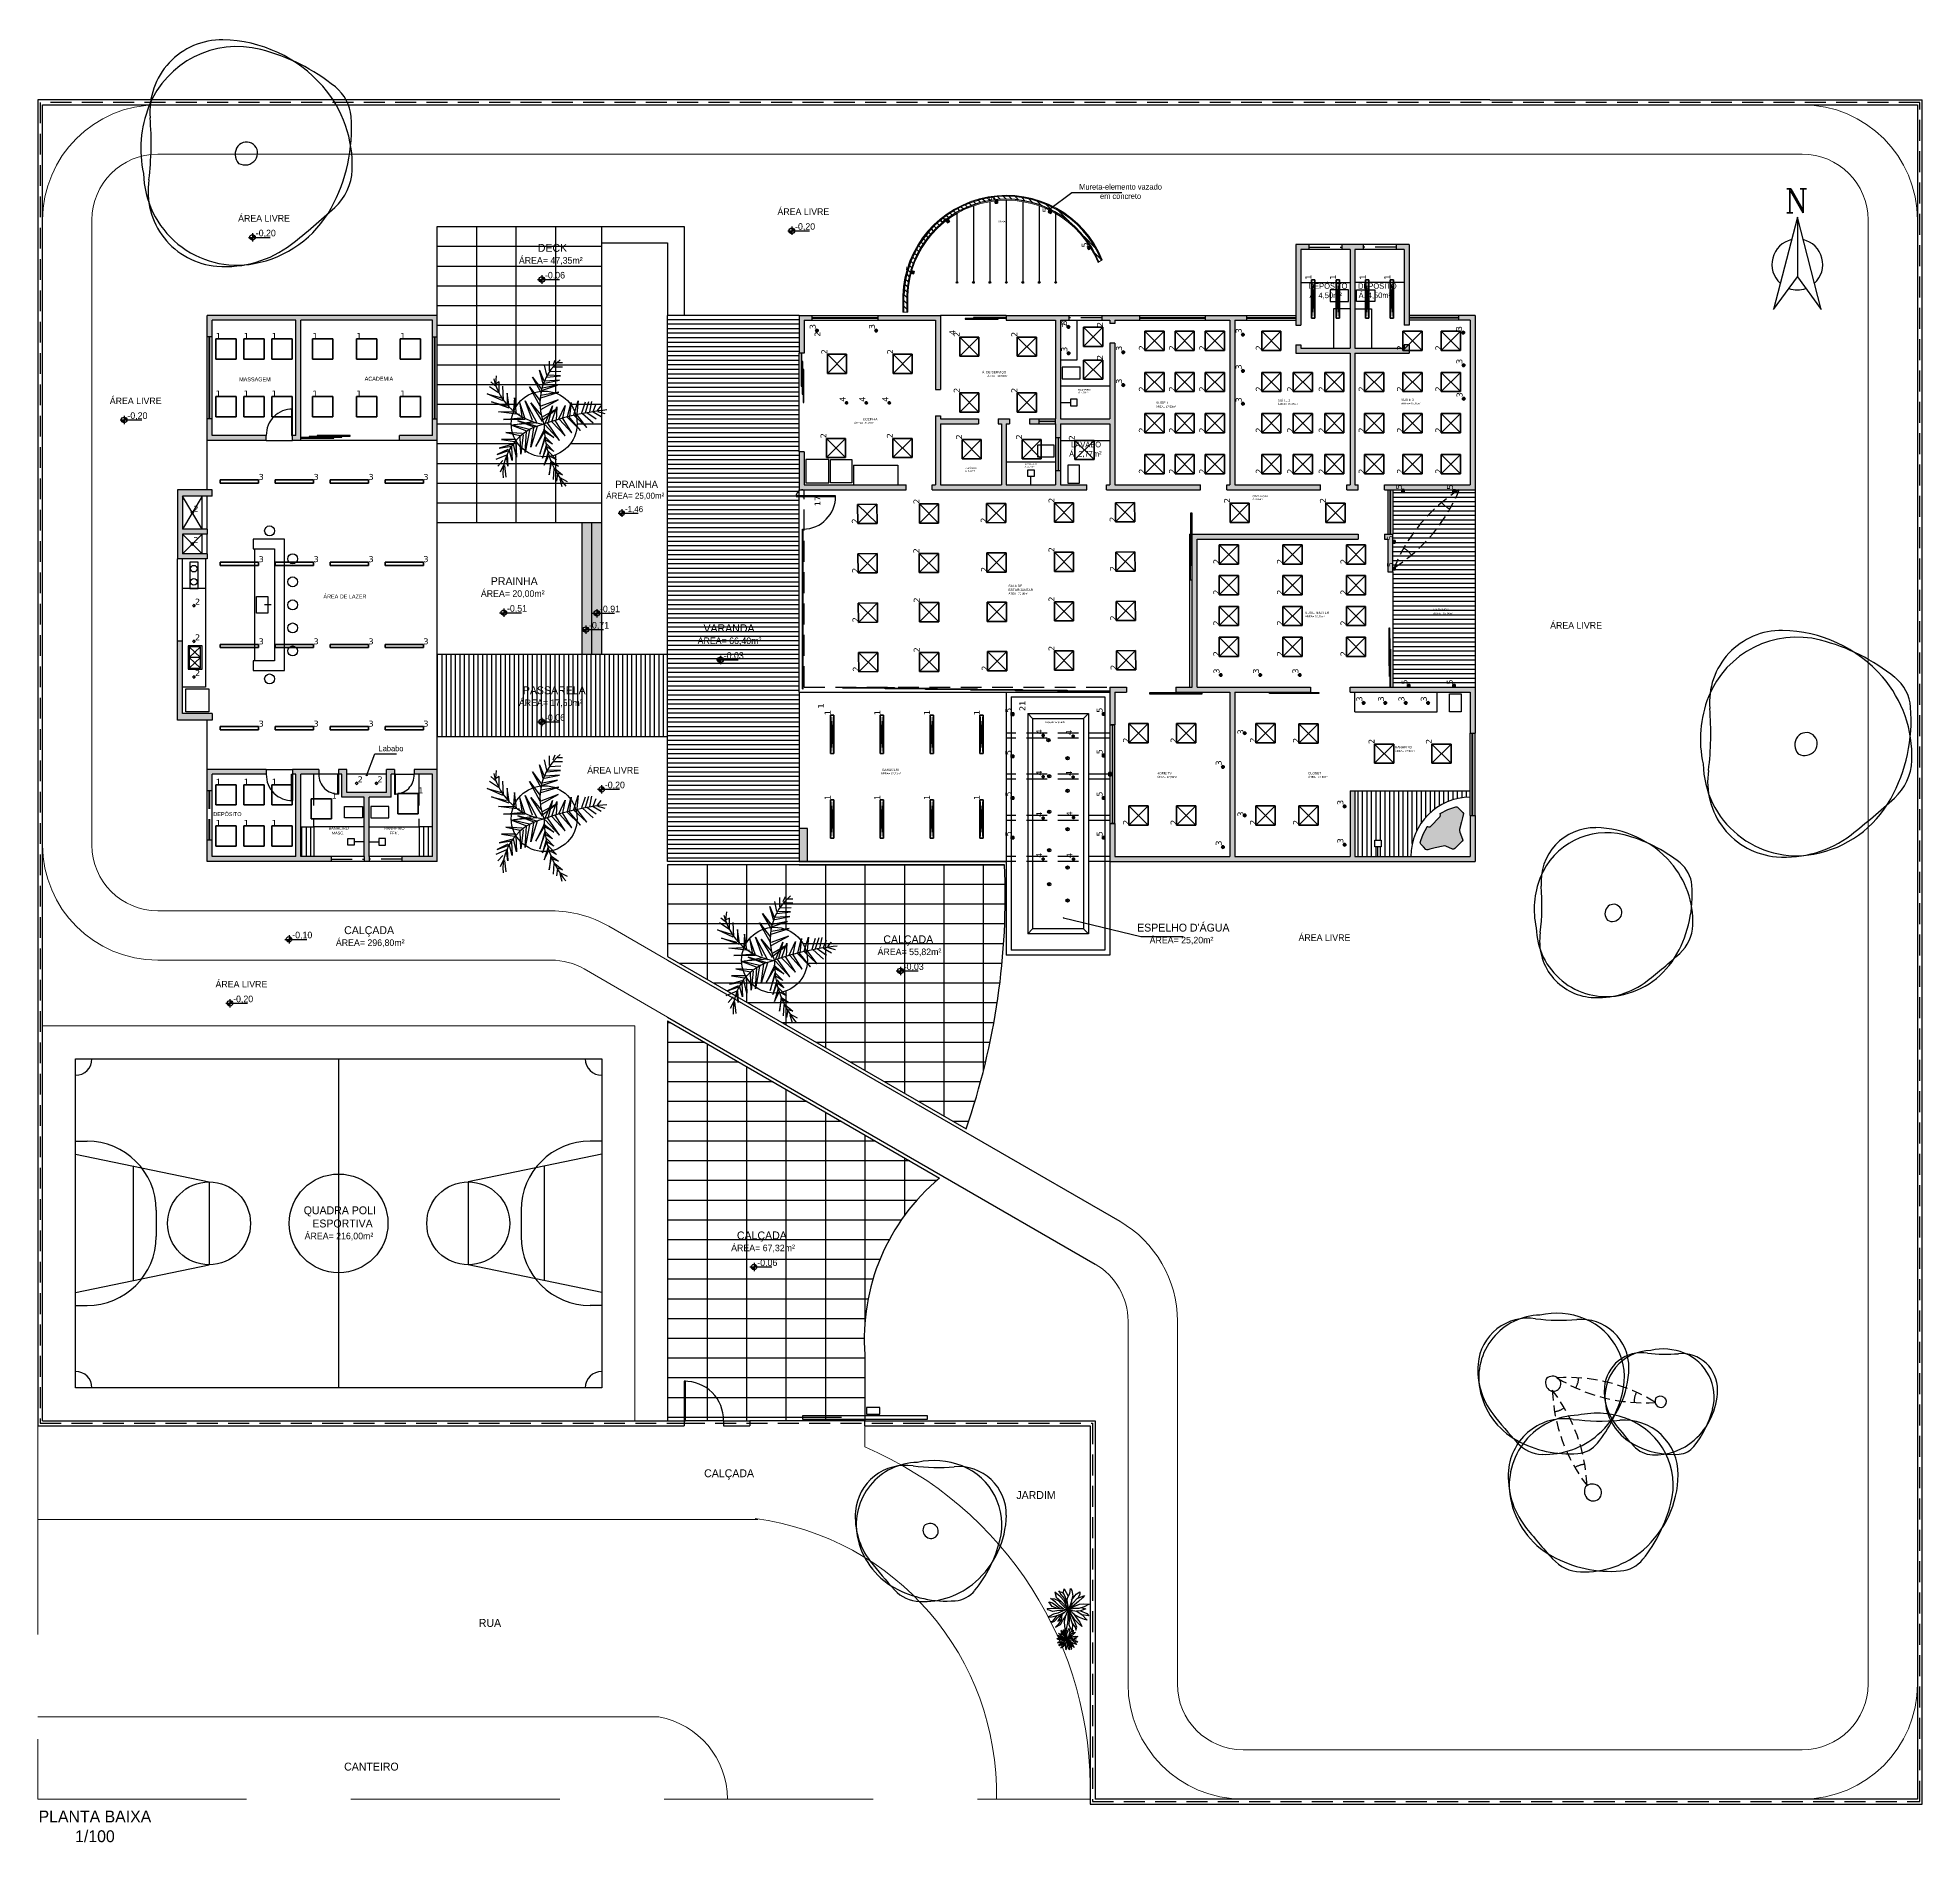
# Model space of a CAD drawing. Header units: metres. Extents: x 3021.9 to 3079.2, y 2067.5 to 2122.4.
import ezdxf

# ---------------------------------------------------------------- set-up
doc = ezdxf.new("R2010")
doc.units = ezdxf.units.M
doc.linetypes.add('DASHED2', pattern=[0.375, 0.25, -0.125])
doc.linetypes.add('HIDDEN', pattern=[9.525, 6.35, -3.175])
for name, color, linetype in [('02', 44, 'Continuous'), ('03', 96, 'Continuous'), ('1', 1, 'Continuous'), ('2', 44, 'Continuous'), ('3', 3, 'Continuous'), ('5', 5, 'Continuous'), ('Cotas', 1, 'Continuous'), ('demolição', 140, 'DASHED2'), ('LOTE', 5, 'Continuous'), ('projecao', 8, 'HIDDEN'), ('SIMBOLOS-AMARELO', 44, 'Continuous'), ('SIMBOLOS-CYAN', 4, 'Continuous'), ('SIMBOLOS-VERMELHO', 1, 'Continuous'), ('Texto', 44, 'Continuous')]:
    doc.layers.add(name, color=color, linetype=linetype)
for name, color, linetype, true_color in [('DLX_APERT', 7, 'Continuous', 0x969696), ('DLX_CONT', 7, 'Continuous', 0x969696), ('DLX_LUM', 7, 'Continuous', 0x7f7f7f), ('DLX_LUMKEY_IDX', 7, 'Continuous', 0x969696), ('DLX_RESKEY_IDX', 7, 'Continuous', 0x707070)]:
    doc.layers.add(name, color=color, linetype=linetype, true_color=true_color)
doc.styles.add('ROMANC', font='romanc.shx')
doc.styles.add('ROMANS', font='romans')
doc.styles.add('style1', font='GOTHIC.TTF')
doc.styles.add('TableTextStyle', font='')
doc.styles.get('TableTextStyle').set_extended_font_data('VERDANA.TTF')
doc.dimstyles.new('ESC-100', dxfattribs={"dimtxt": 0.16, "dimasz": 0.04, "dimexe": 0.06, "dimexo": 0.15, "dimgap": 0.02, "dimtad": 1, "dimzin": 4, "dimdsep": 46, "dimtxsty": 'style1', "dimblk": 'OBLIQUE', "dimcen": 0.01, "dimdle": 0.04, "dimclrd": 14, "dimclre": 14, "dimclrt": 2, "dimazin": 0, "dimtfac": 1, "dimtix": 1, "dimtmove": 2, "dimatfit": 0, "dimldrblk": 'OPEN90', "dimfxl": 1, "dimtolj": 1, "dimtzin": 4, "dimlwd": -1, "dimlwe": -1, "dimarcsym": 0})
pattern_1 = [(270, (3969.56791, 546.276), (0.1375, -4e-17), [])]

# ---------------------------------------------------------------- blocks, each defined once
blk = doc.blocks.new('Norte')
at = {"layer": 'SIMBOLOS-AMARELO'}
for start, end in [(103.2135, 227.65711), (312.34289, 76.7865), (250.41865, 289.58135)]:
    blk.add_arc((0, -2.124), 1.146, start, end, dxfattribs=at)
at = {"layer": 'SIMBOLOS-CYAN'}
for p, q in [((0, 0), (-1.08, -4.157)), ((1.08, -4.157), (0, 0)), ((-1.08, -4.157), (0, -2.679)), ((0, -2.679), (1.08, -4.157))]:
    blk.add_line(p, q, dxfattribs=at)
at = {"layer": 'SIMBOLOS-VERMELHO'}
blk.add_line((0, 0), (0, -2.679), dxfattribs=at)
at = {"layer": 'SIMBOLOS-AMARELO', "style": 'ROMANC'}
blk.add_text('N', height=1.08, dxfattribs=at).set_placement((-0.566, 0.204))
blk = doc.blocks.new('Arvore_M')
at = {"color": 89, "true_color": 0x2e4b26}
for centre, radius, start, end in [((29.6, 148.2), 161.7, 100.4555, 151.0425), ((41.7, 154), 157.5, 85.3103, 127.4297), ((25, 173), 136.5, 1.1676, 100.4555), ((45.6, 202.1), 109.3, 351.1087, 85.3103), ((683.4, -654.4), 1189.6, 128.3098, 132.2959), ((-64.8, 167.9), 77.9, 132.2959, 177.6877), ((95.6, 111.7), 237.1, 151.0425, 184.4792), ((32.3, 164), 175, 177.6877, 221.0767), ((582.4, 131.8), 432.1, 172.9001, 184.8756), ((0.2, 139.7), 165.3, 338.1526, 12.6145), ((11.3, 146.3), 16.1, 142.6793, 321.6826), ((13.7, 144.5), 19.1, 61.2791, 142.6793), ((8.9, 148.2), 19.1, 321.6826, 43.0427), ((-79.4, 98), 61.6, 184.4792, 231.1587), ((47.5, 86.2), 104.7, 269.0752, 4.8756), ((25.1, 129.7), 138.5, 255.6085, 338.1526), ((62, 273.5), 287, 231.1587, 255.6085), ((49, 178.6), 197.2, 221.0767, 269.0752)]:
    blk.add_arc(centre, radius, start, end, dxfattribs=at)
blk = doc.blocks.new('planta 7')
at = {"color": 0}
for p, q in [((347.7, 294.7), (353.4, 307.5)), ((353.4, 307.5), (350.1, 295.9)), ((354.2, 298.2), (359.1, 305.7)), ((295.1, 293.5), (285.8, 292.4)), ((295.5, 294.1), (289.8, 297)), ((299.2, 294.7), (294.7, 298.8)), ((294.7, 290.6), (302.9, 291.8)), ((304.1, 291.2), (294.7, 290.6)), ((303.7, 291.8), (300, 300.5)), ((304.1, 299.3), (307.4, 290)), ((308.2, 290.6), (304.1, 299.3)), ((309.4, 297.6), (311, 287.7)), ((312.2, 287.7), (309.4, 297.6)), ((316.3, 295.9), (314.7, 285.4)), ((316.3, 284.2), (316.3, 295.9)), ((322, 292.4), (319.6, 280.7)), ((321.2, 279), (322, 292.4)), ((332.6, 294.1), (334.2, 277.8)), ((332.6, 276.7), (332.6, 294.1)), ((336.7, 281.3), (338.7, 298.2)), ((338.7, 298.2), (339.1, 286)), ((341.6, 289.5), (346.8, 304)), ((342.8, 289.5), (353.8, 291.2)), ((346.8, 304), (343.6, 291.8)), ((353.8, 291.2), (344.4, 291.2)), ((348.1, 294.1), (359.5, 294.7)), ((354.6, 297.6), (363.1, 297.6)), ((359.1, 299.9), (363.1, 304.6)), ((361.5, 300.5), (368, 299.9)), ((363.1, 297.6), (361.5, 300.5)), ((299.2, 287.1), (308.2, 289.5)), ((310.2, 287.7), (299.2, 287.1)), ((302.1, 283.6), (312.6, 286)), ((315.5, 284.2), (302.1, 283.6)), ((304.5, 280.1), (318.8, 280.7)), ((320, 278.4), (304.5, 280.1)), ((305.7, 276.7), (322.8, 275.5)), ((324, 273.2), (305.7, 276.7)), ((328.1, 288.3), (323.2, 275.5)), ((324.5, 273.2), (328.1, 288.3)), ((331.4, 282.5), (326.5, 269.7)), ((326.9, 267.3), (331.4, 282.5)), ((328.1, 286), (331, 270.8)), ((329.7, 266.8), (328.1, 286)), ((347.7, 276.7), (329.3, 266.8)), ((331.8, 270.8), (347.7, 276.7)), ((333, 276.7), (346.8, 281.3)), ((346.8, 281.3), (333.4, 279)), ((337.5, 283.6), (350.1, 285.4)), ((350.1, 285.4), (340.3, 286)), ((295.5, 261.2), (303.7, 257.2)), ((306.2, 258.1), (295.5, 261.2)), ((301.2, 262.6), (310, 259)), ((312.5, 259.4), (301.2, 262.6)), ((304.4, 264.8), (316.3, 260.8)), ((318.5, 260.8), (304.4, 264.8)), ((310.2, 272), (325.7, 269.7)), ((326.9, 266.8), (310.2, 272)), ((310.7, 268), (322.3, 261.2)), ((324.5, 261.2), (310.7, 268)), ((312.5, 254.4), (316.3, 260.8)), ((318.5, 260.3), (312.5, 254.4)), ((328.1, 260.4), (315.5, 248.7)), ((324.8, 261.7), (317.9, 253.5)), ((317.9, 253.5), (322.3, 260.8)), ((329.3, 260.4), (343.6, 254.5)), ((331, 262.7), (346, 272)), ((332.6, 262.1), (341.1, 251.1)), ((341.1, 251.1), (334.2, 263.3)), ((346, 272), (336.3, 263.9)), ((340.7, 263.9), (348.5, 249.9)), ((343.2, 264.4), (359.1, 273.2)), ((348.5, 249.9), (343.2, 263.9)), ((359.1, 273.2), (347.7, 264.4)), ((350.1, 263.9), (354.6, 249.3)), ((354.6, 249.3), (352.1, 263.9)), ((353.8, 263.3), (366.8, 270.8)), ((356.2, 262.7), (360.3, 250.5)), ((366.8, 270.8), (357, 263.3)), ((360.3, 250.5), (357.8, 262.7)), ((361.5, 262.1), (372.5, 265)), ((361.9, 260.9), (364.3, 248.7)), ((364.3, 248.7), (363.5, 260.4)), ((372.5, 265), (363.9, 261.5)), ((368.4, 259.2), (376.6, 260.9)), ((284.5, 248.6), (278.2, 246.8)), ((285.4, 248.6), (282.3, 242.7)), ((288.6, 250.4), (282.6, 251.3)), ((292.7, 253.5), (283.9, 254)), ((287.6, 257.2), (297.1, 255.4)), ((299.3, 255.8), (287.6, 257.2)), ((292.7, 252.6), (287.6, 246.3)), ((287.6, 246.3), (288.9, 250.8)), ((298.7, 255.4), (294.6, 249.5)), ((294.6, 249.5), (296.5, 254.9)), ((306.9, 258.1), (299.9, 251.3)), ((299.9, 251.3), (303.1, 257.2)), ((312.9, 259.4), (306.6, 253.5)), ((306.6, 253.5), (310.3, 259)), ((315.5, 248.7), (329.7, 258.6)), ((330.6, 255.1), (319.2, 244.1)), ((319.2, 244.1), (331.8, 252.2)), ((332.6, 248.7), (321.6, 238.8)), ((321.6, 238.8), (333.8, 246.4)), ((343.6, 254.5), (330.2, 258)), ((331, 255.1), (342.8, 251.1)), ((342.8, 251.1), (331.8, 251.6)), ((333, 249.3), (344, 244.1)), ((344, 244.1), (333.8, 246.4)), ((366.8, 259.2), (368, 248.1)), ((368, 248.1), (368.4, 258)), ((371.3, 256.9), (371.7, 247.6)), ((372.1, 256.9), (379.8, 256.9)), ((375.3, 254), (375.3, 246.4)), ((376.6, 254), (380.6, 252.2)), ((378.6, 250.5), (378.6, 246.4)), ((334.6, 242.9), (323.6, 231.9)), ((323.6, 231.9), (335, 241.2)), ((335.9, 237.1), (326.1, 226.6)), ((326.1, 226.6), (336.7, 234.8)), ((337.5, 230.1), (329.7, 221.4)), ((335, 242.3), (346.4, 239.4)), ((346.4, 239.4), (335, 240.6)), ((336.3, 237.1), (347.7, 233.6)), ((347.7, 233.6), (337.1, 234.8)), ((337.9, 230.7), (346.8, 227.8)), ((338.3, 226.6), (333, 219.1)), ((338.7, 221.4), (335, 215)), ((339.1, 217.9), (337.5, 212.1)), ((338.3, 227.8), (347.2, 224.9)), ((338.7, 224.3), (347.2, 222.5)), ((339.1, 221.4), (345.2, 219.1)), ((339.9, 217.9), (343.6, 215))]:
    blk.add_line(p, q, dxfattribs=at)
for centre, radius, start, end in [((288, 253.3), 41.4, 11.0675, 94.0085), ((376.5, 255.2), 48.2, 103.1598, 172.8828), ((326.9, 185.7), 75.5, 88.7203, 129.9117), ((345.9, 219.2), 45.5, 39.604, 112.3619), ((124.9, 189), 216.4, 5.649, 19.4873)]:
    blk.add_arc(centre, radius, start, end, dxfattribs=at)
blk = doc.blocks.new('2D-VEG2')
at = {"layer": '1', "color": 78}
for p, q in [((-0.41, 1.38), (-0.52, 1.42)), ((-0.52, 1.42), (-0.47, 1.14)), ((-0.2, 1.09), (-0.41, 1.38)), ((-0.01, 1.1), (0.05, 1.45)), ((0.05, 1.45), (0.08, 1.52)), ((0.08, 1.52), (0.12, 1.3)), ((0.35, 1.17), (0.45, 1.35)), ((0.45, 1.35), (0.44, 1.46)), ((0.44, 1.46), (0.51, 1.35)), ((0.51, 1.35), (0.48, 1.18)), ((-1.22, 0.03), (-1.51, -0.12)), ((-1.41, 0.24), (-1.48, 0.28)), ((-1.48, 0.28), (-1.2, 0.2)), ((-1.47, 0.57), (-1.1, 0.58)), ((-1.09, 0.3), (-1.47, 0.57)), ((-1.31, 0.11), (-1.41, 0.24)), ((-1.18, 0), (-1.31, 0.11)), ((-1.2, 0.2), (-0.86, 0.07)), ((-1.01, 0.89), (-1.14, 1)), ((-1.14, 1), (-1.03, 0.74)), ((-1.1, 0.58), (-0.75, 0.34)), ((-0.71, 0.12), (-1.09, 0.3)), ((-1.03, 0.74), (-0.84, 0.52)), ((-0.78, 0.74), (-1.01, 0.89)), ((-0.55, 1.05), (-0.95, 1.18)), ((-0.95, 1.18), (-0.81, 0.95)), ((-0.86, 0.07), (-0.46, -0.02)), ((-0.84, 0.52), (-0.54, 0.36)), ((-0.81, 0.95), (-0.43, 0.67)), ((-0.47, 0.55), (-0.78, 0.74)), ((-0.75, 0.34), (-0.14, 0.04)), ((-0.2, 0.05), (-0.71, 0.12)), ((-0.32, 0.72), (-0.55, 1.05)), ((-0.54, 0.36), (-0.27, 0.22)), ((-0.47, 1.14), (-0.27, 0.58)), ((-0.14, 0.3), (-0.47, 0.55)), ((-0.47, -0.34), (0, 0)), ((-0.43, 0.67), (-0.23, 0.49)), ((0, 0), (-0.38, -0.43)), ((-0.36, -0.84), (0, 0)), ((0, 0), (-0.35, -0.05)), ((-0.27, 0.58), (0, 0)), ((-0.27, 0.22), (0, 0)), ((-0.15, 0.66), (-0.2, 1.09)), ((0, 0), (-0.2, 0.05)), ((-0.04, 0.4), (-0.15, 0.66)), ((0, 0), (-0.13, -0.44)), ((-0.05, 0.26), (0.01, 0.79)), ((0, 0), (-0.05, 0.26)), ((0.01, 0.79), (-0.01, 1.1)), ((0, 0), (0.04, 0.2)), ((0.17, 0.17), (0, 0)), ((0, 0), (0.74, 0.17)), ((0.51, 0.17), (0, 0)), ((0.46, 0.02), (0, 0)), ((0.02, -0.43), (0, 0)), ((0, 0), (0.26, -0.54)), ((0.25, -0.2), (0, 0)), ((0.81, -0.24), (0, 0)), ((0.04, 0.2), (0.19, 0.56)), ((0.13, 0.61), (0.07, 0.27)), ((0.26, 0.82), (0.1, 0.45)), ((0.12, 1.3), (0.15, 0.95)), ((0.15, 0.95), (0.13, 0.61)), ((0.15, 0.92), (0.35, 1.17)), ((0.32, 0.27), (0.17, 0.17)), ((0.19, 0.56), (0.53, 0.7)), ((0.23, 0.58), (0.55, 0.95)), ((0.48, 1.18), (0.26, 0.82)), ((0.5, 0.47), (0.32, 0.27)), ((0.42, 0.38), (0.71, 0.54)), ((0.82, 0.01), (0.46, 0.02)), ((0.55, 0.95), (0.48, 0.67)), ((0.59, 0.59), (0.5, 0.47)), ((0.68, 0.23), (0.51, 0.17)), ((0.53, 0.7), (0.78, 0.99)), ((0.83, 0.85), (0.59, 0.59)), ((0.88, 0.3), (0.68, 0.23)), ((0.71, 0.54), (1.06, 0.6)), ((0.74, 0.17), (1, 0.26)), ((0.78, 0.99), (0.9, 1.24)), ((1.11, 0), (0.82, 0.01)), ((0.9, 1.24), (0.83, 0.85)), ((1.17, 0.47), (0.88, 0.3)), ((0.99, 0.01), (1.36, -0.12)), ((1, 0.26), (1.2, 0.25)), ((1.06, 0.6), (1.38, 0.64)), ((1.36, 0.11), (1.11, 0)), ((1.38, 0.64), (1.17, 0.47)), ((1.2, 0.25), (1.44, 0.21)), ((1.52, 0.17), (1.36, 0.11)), ((1.44, 0.21), (1.52, 0.17)), ((-1.51, -0.12), (-0.93, -0.25)), ((-1.09, -0.42), (-1.41, -0.57)), ((-1.41, -0.57), (-1.24, -0.62)), ((-1.24, -0.62), (-0.86, -0.58)), ((-0.61, -0.08), (-1.18, 0)), ((-0.88, -0.22), (-1.09, -0.42)), ((-0.91, -0.85), (-1, -1.13)), ((-1, -1.13), (-0.81, -1.07)), ((-0.78, -0.64), (-0.91, -0.85)), ((-0.68, -0.1), (-0.88, -0.22)), ((-0.86, -0.58), (-0.47, -0.34)), ((-0.81, -1.07), (-0.61, -0.87)), ((-0.59, -0.41), (-0.78, -0.64)), ((-0.35, -0.05), (-0.68, -0.1)), ((-0.6, -0.82), (-0.66, -1.37)), ((-0.66, -1.37), (-0.53, -1.2)), ((-0.38, -0.43), (-0.6, -0.82)), ((-0.53, -1.2), (-0.36, -0.84)), ((-0.46, -0.02), (-0.25, -0.04)), ((-0.13, -0.44), (-0.17, -0.87)), ((-0.17, -0.87), (-0.1, -1.16)), ((-0.1, -1.16), (0.04, -1.52)), ((0.11, -0.74), (0.02, -0.43)), ((0.04, -1.52), (0.12, -1.12)), ((0.12, -1.12), (0.11, -0.74)), ((0.12, -0.94), (0.29, -1.19)), ((0.49, -0.36), (0.25, -0.2)), ((0.32, -0.8), (0.25, -0.53)), ((0.26, -0.54), (0.62, -0.84)), ((0.29, -1.19), (0.32, -0.8)), ((1.02, -0.18), (0.31, -0.09)), ((0.32, -0.25), (0.78, -0.41)), ((0.32, -0.8), (0.62, -1.17)), ((0.74, -0.6), (0.49, -0.36)), ((0.55, -0.79), (1.08, -1.05)), ((0.74, -1.11), (0.62, -0.84)), ((0.62, -1.17), (0.81, -1.27)), ((0.97, -0.89), (0.74, -0.6)), ((0.81, -1.27), (0.74, -1.11)), ((0.78, -0.41), (1.07, -0.51)), ((1.13, -0.4), (0.81, -0.24)), ((1.08, -1.05), (0.97, -0.89)), ((1.34, -0.23), (1.02, -0.18)), ((1.07, -0.51), (1.4, -0.57)), ((1.4, -0.57), (1.13, -0.4)), ((1.52, -0.08), (1.34, -0.23)), ((1.36, -0.12), (1.52, -0.08))]:
    blk.add_line(p, q, dxfattribs=at)
blk = doc.blocks.new('NIV_PL')
for p, q in [((-0.15, 0), (0.638, 0)), ((0, 0.15), (0, -0.15))]:
    blk.add_line(p, q)
at = {"const_width": 0.1}
for points in [[(-0.05, 0, 0.414214), (0, -0.05, 1)], [(0.05, 0, 0.414214), (0, 0.05, 1)]]:
    blk.add_lwpolyline(points, format="xyb", dxfattribs=at)
blk.add_circle((0, 0), 0.1)
at = {"color": 2, "style": 'ROMANS'}
blk.add_attdef('NIVEL', (0.116, 0.037), '', height=0.1, dxfattribs=at)
blk = doc.blocks.new('_Open90')
at = {"color": 0, "linetype": 'ByBlock', "lineweight": -2}
for p, q in [((0, 0), (-1, 0)), ((-0.5, 0.5), (0, 0)), ((0, 0), (-0.5, -0.5))]:
    blk.add_line(p, q, dxfattribs=at)
blk = doc.blocks.new('767_0_3')
mesh = blk.add_polyface()
corners = [(-0.05, -0.035, 0.555), (-0.05, -0.013, -0.555), (-0.05, -0.035, -0.555), (-0.05, -0.013, -0.555), (-0.05, -0.035, 0.555), (-0.05, -0.013, 0.555), (-0.05, -0.013, 0.555), (-0.05, 0.013, -0.555), (-0.05, -0.013, -0.555), (-0.05, 0.013, -0.555), (-0.05, -0.013, 0.555), (-0.05, 0.013, 0.555), (-0.05, -0.035, -0.555), (0.05, -0.035, 0.555), (-0.05, -0.035, 0.555), (0.05, -0.035, 0.555), (-0.05, -0.035, -0.555), (0.05, -0.035, -0.555), (0.05, -0.035, -0.555), (0.05, -0.013, 0.555), (0.05, -0.035, 0.555), (0.05, -0.013, 0.555), (0.05, -0.035, -0.555), (0.05, -0.013, -0.555), (0.05, -0.013, -0.555), (0.05, 0.013, 0.555), (0.05, -0.013, 0.555), (0.05, 0.013, 0.555), (0.05, -0.013, -0.555), (0.05, 0.013, -0.555), (0.05, 0.035, 0.555), (0.05, 0.013, -0.555), (0.05, 0.035, -0.555), (0.05, 0.013, -0.555), (0.05, 0.035, 0.555), (0.05, 0.013, 0.555), (0.05, 0.035, -0.555), (-0.05, 0.035, 0.555), (0.05, 0.035, 0.555), (-0.05, 0.035, 0.555), (0.05, 0.035, -0.555), (-0.05, 0.035, -0.555), (-0.05, 0.035, -0.555), (-0.05, 0.013, 0.555), (-0.05, 0.035, 0.555), (-0.05, 0.013, 0.555), (-0.05, 0.035, -0.555), (-0.05, 0.013, -0.555)]
mesh.append_faces([[corners[k] for k in face] for face in [(0, 1, 2), (3, 4, 5), (6, 7, 8), (9, 10, 11), (12, 13, 14), (15, 16, 17), (18, 19, 20), (21, 22, 23), (24, 25, 26), (27, 28, 29), (30, 31, 32), (33, 34, 35), (36, 37, 38), (39, 40, 41), (42, 43, 44), (45, 46, 47)]])
blk = doc.blocks.new('767_0_4')
mesh = blk.add_polyface()
corners = [(0.05, -0.013, 0.555), (-0.05, 0.013, 0.555), (0.05, 0.013, 0.555), (0.05, 0.035, 0.555), (-0.05, 0.013, 0.555), (-0.05, 0.035, 0.555), (0.05, 0.013, 0.555), (-0.05, 0.013, 0.555), (0.05, 0.035, 0.555), (0.05, -0.013, 0.555), (-0.05, -0.013, 0.555), (-0.05, 0.013, 0.555), (0.05, -0.013, 0.555), (-0.05, -0.035, 0.555), (-0.05, -0.013, 0.555), (-0.05, -0.035, 0.555), (0.05, -0.013, 0.555), (0.05, -0.035, 0.555)]
mesh.append_faces([[corners[k] for k in face] for face in [(0, 1, 2), (3, 4, 5), (6, 7, 8), (9, 10, 11), (12, 13, 14), (15, 16, 17)]])
blk = doc.blocks.new('767_0_5')
mesh = blk.add_polyface()
corners = [(0.05, -0.013, -0.555), (-0.05, 0.013, -0.555), (-0.05, -0.013, -0.555), (-0.05, 0.035, -0.555), (0.05, 0.013, -0.555), (0.05, 0.035, -0.555), (-0.05, 0.013, -0.555), (0.05, 0.013, -0.555), (-0.05, 0.035, -0.555), (0.05, -0.035, -0.555), (-0.05, -0.013, -0.555), (-0.05, -0.035, -0.555), (0.05, -0.013, -0.555), (-0.05, -0.013, -0.555), (0.05, -0.035, -0.555), (-0.05, 0.013, -0.555), (0.05, -0.013, -0.555), (0.05, 0.013, -0.555)]
mesh.append_faces([[corners[k] for k in face] for face in [(0, 1, 2), (3, 4, 5), (6, 7, 8), (9, 10, 11), (12, 13, 14), (15, 16, 17)]])
blk = doc.blocks.new('1002_2_0')
mesh = blk.add_polyface()
corners = [(0.582, 0.05, -0.097), (0.582, -0.05), (0.582, -0.05, -0.097), (0.582, -0.05), (0.582, 0.05, -0.097), (0.582, 0.05), (0.582, -0.05, -0.097), (-0.582, -0.05), (-0.582, -0.05, -0.097), (-0.582, -0.05), (0.582, -0.05, -0.097), (0.582, -0.05), (-0.582, -0.05, -0.097), (-0.582, 0.05), (-0.582, 0.05, -0.097), (-0.582, 0.05), (-0.582, -0.05, -0.097), (-0.582, -0.05), (-0.582, 0.05, -0.097), (0.582, 0.05), (0.582, 0.05, -0.097), (0.582, 0.05), (-0.582, 0.05, -0.097), (-0.582, 0.05), (0.582, 0.05), (-0.582, -0.05), (0.582, -0.05), (-0.582, -0.05), (0.582, 0.05), (-0.582, 0.05), (-0.582, 0.05, -0.097), (0.582, -0.05, -0.097), (-0.582, -0.05, -0.097), (0.582, -0.05, -0.097), (-0.582, 0.05, -0.097), (0.582, 0.05, -0.097)]
mesh.append_faces([[corners[k] for k in face] for face in [(0, 1, 2), (3, 4, 5), (6, 7, 8), (9, 10, 11), (12, 13, 14), (15, 16, 17), (18, 19, 20), (21, 22, 23), (24, 25, 26), (27, 28, 29), (30, 31, 32), (33, 34, 35)]])
blk = doc.blocks.new('1097_2_0')
mesh = blk.add_polyface()
corners = [(0.292, 0.292, -0.09), (0.292, -0.292), (0.292, -0.292, -0.09), (0.292, -0.292), (0.292, 0.292, -0.09), (0.292, 0.292), (0.292, -0.292, -0.09), (-0.292, -0.292), (-0.292, -0.292, -0.09), (-0.292, -0.292), (0.292, -0.292, -0.09), (0.292, -0.292), (-0.292, -0.292, -0.09), (-0.292, 0.292), (-0.292, 0.292, -0.09), (-0.292, 0.292), (-0.292, -0.292, -0.09), (-0.292, -0.292), (-0.292, 0.292, -0.09), (0.292, 0.292), (0.292, 0.292, -0.09), (0.292, 0.292), (-0.292, 0.292, -0.09), (-0.292, 0.292), (0.292, 0.292), (-0.292, -0.292), (0.292, -0.292), (-0.292, -0.292), (0.292, 0.292), (-0.292, 0.292), (-0.292, 0.292, -0.09), (0.292, -0.292, -0.09), (-0.292, -0.292, -0.09), (0.292, -0.292, -0.09), (-0.292, 0.292, -0.09), (0.292, 0.292, -0.09)]
mesh.append_faces([[corners[k] for k in face] for face in [(0, 1, 2), (3, 4, 5), (6, 7, 8), (9, 10, 11), (12, 13, 14), (15, 16, 17), (18, 19, 20), (21, 22, 23), (24, 25, 26), (27, 28, 29), (30, 31, 32), (33, 34, 35)]])
blk = doc.blocks.new('1319_2_0')
mesh = blk.add_polyface()
corners = [(0.02, -0.035, -0.007), (0, -0.04), (0, -0.04, -0.007), (0, -0.04), (0.02, -0.035, -0.007), (0.02, -0.035), (0, -0.04, -0.007), (-0.02, -0.035), (-0.02, -0.035, -0.007), (-0.02, -0.035), (0, -0.04, -0.007), (0, -0.04), (-0.02, -0.035, -0.007), (-0.035, -0.02), (-0.035, -0.02, -0.007), (-0.035, -0.02), (-0.02, -0.035, -0.007), (-0.02, -0.035), (-0.035, -0.02, -0.007), (-0.04, 0), (-0.04, 0, -0.007), (-0.04, 0), (-0.035, -0.02, -0.007), (-0.035, -0.02), (-0.04, 0, -0.007), (-0.035, 0.02), (-0.035, 0.02, -0.007), (-0.035, 0.02), (-0.04, 0, -0.007), (-0.04, 0), (-0.035, 0.02, -0.007), (-0.02, 0.035), (-0.02, 0.035, -0.007), (-0.02, 0.035), (-0.035, 0.02, -0.007), (-0.035, 0.02), (-0.02, 0.035, -0.007), (0, 0.04), (0, 0.04, -0.007), (0, 0.04), (-0.02, 0.035, -0.007), (-0.02, 0.035), (0, 0.04, -0.007), (0.02, 0.035), (0.02, 0.035, -0.007), (0.02, 0.035), (0, 0.04, -0.007), (0, 0.04), (0.02, 0.035, -0.007), (0.035, 0.02), (0.035, 0.02, -0.007), (0.035, 0.02), (0.02, 0.035, -0.007), (0.02, 0.035), (0.035, 0.02, -0.007), (0.04, 0), (0.04, 0, -0.007), (0.04, 0), (0.035, 0.02, -0.007), (0.035, 0.02), (0.04, 0, -0.007), (0.035, -0.02), (0.035, -0.02, -0.007), (0.035, -0.02), (0.04, 0, -0.007), (0.04, 0), (0.035, -0.02, -0.007), (0.02, -0.035), (0.02, -0.035, -0.007), (0.02, -0.035), (0.035, -0.02, -0.007), (0.035, -0.02), (-0.035, 0.02), (0.035, -0.02), (0.04, 0), (-0.02, 0.035), (0.02, 0.035), (0, 0.04), (-0.02, 0.035), (0.035, 0.02), (0.02, 0.035), (-0.02, 0.035), (0.04, 0), (0.035, 0.02), (-0.035, 0.02), (0.04, 0), (-0.02, 0.035), (-0.035, 0.02), (0.02, -0.035), (0.035, -0.02), (-0.04, 0), (0.02, -0.035), (-0.035, 0.02), (-0.035, -0.02), (0.02, -0.035), (-0.04, 0), (-0.02, -0.035), (0.02, -0.035), (-0.035, -0.02), (0.02, -0.035), (-0.02, -0.035), (0, -0.04), (0.035, -0.02, -0.007), (-0.04, 0, -0.007), (0.04, 0, -0.007), (0.02, 0.035, -0.007), (-0.02, 0.035, -0.007), (0, 0.04, -0.007), (0.035, 0.02, -0.007), (-0.02, 0.035, -0.007), (0.02, 0.035, -0.007), (0.04, 0, -0.007), (-0.02, 0.035, -0.007), (0.035, 0.02, -0.007), (0.04, 0, -0.007), (-0.035, 0.02, -0.007), (-0.02, 0.035, -0.007), (0.04, 0, -0.007), (-0.04, 0, -0.007), (-0.035, 0.02, -0.007), (0.02, -0.035, -0.007), (-0.04, 0, -0.007), (0.035, -0.02, -0.007), (0.02, -0.035, -0.007), (-0.035, -0.02, -0.007), (-0.04, 0, -0.007), (0.02, -0.035, -0.007), (-0.02, -0.035, -0.007), (-0.035, -0.02, -0.007), (-0.02, -0.035, -0.007), (0.02, -0.035, -0.007), (0, -0.04, -0.007)]
mesh.append_faces([[corners[k] for k in face] for face in [(0, 1, 2), (3, 4, 5), (6, 7, 8), (9, 10, 11), (12, 13, 14), (15, 16, 17), (18, 19, 20), (21, 22, 23), (24, 25, 26), (27, 28, 29), (30, 31, 32), (33, 34, 35), (36, 37, 38), (39, 40, 41), (42, 43, 44), (45, 46, 47), (48, 49, 50), (51, 52, 53), (54, 55, 56), (57, 58, 59), (60, 61, 62), (63, 64, 65), (66, 67, 68), (69, 70, 71), (72, 73, 74), (75, 76, 77), (78, 79, 80), (81, 82, 83), (84, 85, 86), (87, 88, 89), (90, 91, 92), (93, 94, 95), (96, 97, 98), (99, 100, 101), (102, 103, 104), (105, 106, 107), (108, 109, 110), (111, 112, 113), (114, 115, 116), (117, 118, 119), (120, 121, 122), (123, 124, 125), (126, 127, 128), (129, 130, 131)]])
blk = doc.blocks.new('893_2_0')
mesh = blk.add_polyface()
corners = [(0.016, -0.028, -0.35), (0, -0.032), (0, -0.032, -0.35), (0, -0.032), (0.016, -0.028, -0.35), (0.016, -0.028), (0, -0.032, -0.35), (-0.016, -0.028), (-0.016, -0.028, -0.35), (-0.016, -0.028), (0, -0.032, -0.35), (0, -0.032), (-0.016, -0.028, -0.35), (-0.028, -0.016), (-0.028, -0.016, -0.35), (-0.028, -0.016), (-0.016, -0.028, -0.35), (-0.016, -0.028), (-0.028, -0.016, -0.35), (-0.032, 0), (-0.032, 0, -0.35), (-0.032, 0), (-0.028, -0.016, -0.35), (-0.028, -0.016), (-0.032, 0, -0.35), (-0.028, 0.016), (-0.028, 0.016, -0.35), (-0.028, 0.016), (-0.032, 0, -0.35), (-0.032, 0), (-0.028, 0.016, -0.35), (-0.016, 0.028), (-0.016, 0.028, -0.35), (-0.016, 0.028), (-0.028, 0.016, -0.35), (-0.028, 0.016), (-0.016, 0.028, -0.35), (0, 0.032), (0, 0.032, -0.35), (0, 0.032), (-0.016, 0.028, -0.35), (-0.016, 0.028), (0, 0.032, -0.35), (0.016, 0.028), (0.016, 0.028, -0.35), (0.016, 0.028), (0, 0.032, -0.35), (0, 0.032), (0.016, 0.028, -0.35), (0.028, 0.016), (0.028, 0.016, -0.35), (0.028, 0.016), (0.016, 0.028, -0.35), (0.016, 0.028), (0.028, 0.016, -0.35), (0.032, 0), (0.032, 0, -0.35), (0.032, 0), (0.028, 0.016, -0.35), (0.028, 0.016), (0.032, 0, -0.35), (0.028, -0.016), (0.028, -0.016, -0.35), (0.028, -0.016), (0.032, 0, -0.35), (0.032, 0), (0.028, -0.016, -0.35), (0.016, -0.028), (0.016, -0.028, -0.35), (0.016, -0.028), (0.028, -0.016, -0.35), (0.028, -0.016), (-0.016, 0.028), (0.016, -0.028), (0.028, -0.016), (0, 0.032), (0.028, 0.016), (0.016, 0.028), (-0.016, 0.028), (0.028, 0.016), (0, 0.032), (-0.016, 0.028), (0.032, 0), (0.028, 0.016), (-0.016, 0.028), (0.028, -0.016), (0.032, 0), (-0.028, 0.016), (0.016, -0.028), (-0.016, 0.028), (-0.032, 0), (0.016, -0.028), (-0.028, 0.016), (-0.028, -0.016), (0.016, -0.028), (-0.032, 0), (-0.016, -0.028), (0.016, -0.028), (-0.028, -0.016), (0.016, -0.028), (-0.016, -0.028), (0, -0.032), (-0.032, 0, -0.35), (0.032, 0, -0.35), (0.028, -0.016, -0.35), (-0.028, -0.016, -0.35), (0, -0.032, -0.35), (-0.016, -0.028, -0.35), (-0.028, -0.016, -0.35), (0.016, -0.028, -0.35), (0, -0.032, -0.35), (-0.032, 0, -0.35), (0.016, -0.028, -0.35), (-0.028, -0.016, -0.35), (-0.032, 0, -0.35), (0.028, -0.016, -0.35), (0.016, -0.028, -0.35), (-0.028, 0.016, -0.35), (0.032, 0, -0.35), (-0.032, 0, -0.35), (-0.028, 0.016, -0.35), (0.028, 0.016, -0.35), (0.032, 0, -0.35), (-0.028, 0.016, -0.35), (0.016, 0.028, -0.35), (0.028, 0.016, -0.35), (-0.028, 0.016, -0.35), (0, 0.032, -0.35), (0.016, 0.028, -0.35), (0, 0.032, -0.35), (-0.028, 0.016, -0.35), (-0.016, 0.028, -0.35)]
mesh.append_faces([[corners[k] for k in face] for face in [(0, 1, 2), (3, 4, 5), (6, 7, 8), (9, 10, 11), (12, 13, 14), (15, 16, 17), (18, 19, 20), (21, 22, 23), (24, 25, 26), (27, 28, 29), (30, 31, 32), (33, 34, 35), (36, 37, 38), (39, 40, 41), (42, 43, 44), (45, 46, 47), (48, 49, 50), (51, 52, 53), (54, 55, 56), (57, 58, 59), (60, 61, 62), (63, 64, 65), (66, 67, 68), (69, 70, 71), (72, 73, 74), (75, 76, 77), (78, 79, 80), (81, 82, 83), (84, 85, 86), (87, 88, 89), (90, 91, 92), (93, 94, 95), (96, 97, 98), (99, 100, 101), (102, 103, 104), (105, 106, 107), (108, 109, 110), (111, 112, 113), (114, 115, 116), (117, 118, 119), (120, 121, 122), (123, 124, 125), (126, 127, 128), (129, 130, 131)]])
blk = doc.blocks.new('2565_2_0')
mesh = blk.add_polyface()
corners = [(0.038, 0.038, -0.1), (0.038, -0.038), (0.038, -0.038, -0.1), (0.038, -0.038), (0.038, 0.038, -0.1), (0.038, 0.038), (0.038, -0.038, -0.1), (-0.038, -0.038), (-0.038, -0.038, -0.1), (-0.038, -0.038), (0.038, -0.038, -0.1), (0.038, -0.038), (-0.038, -0.038, -0.1), (-0.038, 0.038), (-0.038, 0.038, -0.1), (-0.038, 0.038), (-0.038, -0.038, -0.1), (-0.038, -0.038), (-0.038, 0.038, -0.1), (0.038, 0.038), (0.038, 0.038, -0.1), (0.038, 0.038), (-0.038, 0.038, -0.1), (-0.038, 0.038)]
mesh.append_faces([[corners[k] for k in face] for face in [(0, 1, 2), (3, 4, 5), (6, 7, 8), (9, 10, 11), (12, 13, 14), (15, 16, 17), (18, 19, 20), (21, 22, 23)]])
blk = doc.blocks.new('2565_2_1')
mesh = blk.add_polyface()
corners = [(0.038, 0.038), (-0.038, -0.038), (0.038, -0.038), (-0.038, -0.038), (0.038, 0.038), (-0.038, 0.038), (-0.038, 0.038, -0.1), (0.038, -0.038, -0.1), (-0.038, -0.038, -0.1), (0.038, -0.038, -0.1), (-0.038, 0.038, -0.1), (0.038, 0.038, -0.1)]
mesh.append_faces([[corners[k] for k in face] for face in [(0, 1, 2), (3, 4, 5), (6, 7, 8), (9, 10, 11)]])

msp = doc.modelspace()

# ---------------------------------------------------------------- hatches: boundary and pattern name
at = {"linetype": 'Continuous'}
h = msp.add_hatch(color=251, dxfattribs=at)
h.paths.add_polyline_path([(3060.112, 2116.082), (3060.112, 2113.632), (3060.262, 2113.632), (3060.262, 2115.932), (3060.512, 2115.932), (3060.512, 2116.082)])
h.paths.add_polyline_path([(3060.842, 2112.932), (3060.759, 2112.782), (3061.762, 2112.782), (3061.762, 2108.782), (3061.662, 2108.782), (3061.662, 2108.632), (3062.012, 2108.632), (3062.012, 2108.782), (3061.912, 2108.782), (3061.912, 2112.782), (3063.562, 2112.782), (3063.562, 2113.032), (3063.412, 2113.032), (3063.412, 2112.932), (3061.912, 2112.932), (3061.912, 2114.878), (3061.762, 2114.605), (3061.762, 2112.932)])
h.paths.add_polyline_path([(3060.262, 2112.932), (3060.262, 2113.032), (3060.112, 2113.032), (3060.112, 2112.782), (3060.759, 2112.782), (3060.842, 2112.932)])
h.paths.add_polyline_path([(3061.512, 2116.082), (3061.512, 2115.932), (3061.762, 2115.932), (3061.762, 2114.605), (3061.912, 2114.878), (3061.912, 2115.932), (3062.162, 2115.932), (3062.162, 2116.082)])
h.paths.add_polyline_path([(3063.162, 2116.082), (3063.162, 2115.932), (3063.412, 2115.932), (3063.412, 2113.632), (3063.562, 2113.632), (3063.562, 2116.082)])
h.paths.add_polyline_path([(3065.062, 2113.932), (3065.062, 2113.782), (3065.412, 2113.782), (3065.412, 2108.782), (3062.812, 2108.782), (3062.812, 2108.632), (3065.562, 2108.632), (3065.562, 2113.932)])
h = msp.add_hatch(color=251, dxfattribs=at)
h.paths.add_polyline_path([(3026.112, 2104.032), (3026.112, 2101.632), (3027.162, 2101.632), (3027.162, 2101.832), (3026.262, 2101.832), (3026.262, 2104.032)])
h.paths.add_polyline_path([(3026.112, 2108.632), (3026.112, 2106.532), (3027.012, 2106.532), (3027.012, 2106.682), (3026.262, 2106.682), (3026.262, 2107.282), (3027.012, 2107.282), (3027.012, 2107.432), (3026.262, 2107.432), (3026.262, 2108.432), (3027.162, 2108.432), (3027.162, 2108.632)])
h.paths.add_polyline_path([(3027.012, 2110.782), (3027.012, 2110.132), (3028.812, 2110.132), (3028.812, 2110.282), (3027.162, 2110.282), (3027.162, 2110.782)], flags=17)
h.paths.add_polyline_path([(3027.012, 2113.932), (3027.012, 2113.282), (3027.162, 2113.282), (3027.162, 2113.782), (3029.712, 2113.782), (3029.712, 2110.282), (3029.612, 2110.282), (3029.612, 2110.132), (3029.862, 2110.132), (3029.862, 2113.782), (3033.862, 2113.782), (3033.862, 2113.282), (3034.012, 2113.282), (3034.012, 2113.932)])
h.paths.add_polyline_path([(3033.312, 2100.132), (3033.312, 2099.982), (3033.862, 2099.982), (3033.862, 2097.482), (3032.937, 2097.482), (3032.937, 2097.332), (3034.012, 2097.332), (3034.012, 2100.132)])
h.paths.add_polyline_path([(3031.262, 2099.432), (3031.262, 2100.132), (3031.012, 2100.132), (3031.012, 2099.982), (3031.112, 2099.982), (3031.112, 2099.282), (3031.787, 2099.282), (3031.787, 2097.482), (3031.787, 2097.332), (3031.937, 2097.332), (3031.937, 2097.482), (3031.937, 2099.282), (3032.612, 2099.282), (3032.612, 2099.982), (3032.712, 2099.982), (3032.712, 2100.132), (3032.462, 2100.132), (3032.462, 2099.432)])
h.paths.add_polyline_path([(3029.612, 2100.132), (3029.612, 2099.982), (3029.712, 2099.982), (3029.712, 2097.482), (3027.162, 2097.482), (3027.162, 2097.982), (3027.012, 2097.982), (3027.012, 2097.332), (3030.787, 2097.332), (3030.787, 2097.482), (3029.862, 2097.482), (3029.862, 2099.982), (3030.412, 2099.982), (3030.412, 2100.132)])
h.paths.add_polyline_path([(3027.012, 2100.132), (3027.012, 2099.482), (3027.162, 2099.482), (3027.162, 2099.982), (3028.812, 2099.982), (3028.812, 2100.132)], flags=17)
h = msp.add_hatch(color=251, dxfattribs=at)
h.paths.add_polyline_path([(3045.162, 2108.782), (3045.162, 2109.782), (3045.012, 2109.782), (3045.012, 2108.632), (3048.262, 2108.632), (3048.262, 2108.782)])
h.paths.add_polyline_path([(3049.162, 2110.882), (3049.162, 2108.782), (3049.062, 2108.782), (3049.062, 2108.632), (3053.762, 2108.632), (3053.762, 2108.782), (3052.962, 2108.782), (3052.962, 2110.632), (3054.462, 2110.632), (3054.462, 2108.782), (3054.362, 2108.782), (3054.362, 2108.632), (3057.212, 2108.632), (3057.212, 2108.782), (3054.612, 2108.782), (3054.612, 2113.082), (3054.462, 2113.082), (3054.462, 2110.782), (3052.962, 2110.782), (3052.962, 2113.782), (3053.212, 2113.782), (3053.212, 2113.932), (3051.312, 2113.932), (3051.312, 2113.782), (3052.812, 2113.782), (3052.812, 2110.782), (3052.012, 2110.782), (3052.012, 2110.632), (3052.812, 2110.632), (3052.812, 2108.782), (3051.312, 2108.782), (3051.312, 2110.632), (3051.412, 2110.632), (3051.412, 2110.782), (3051.062, 2110.782), (3051.062, 2110.632), (3051.162, 2110.632), (3051.162, 2108.782), (3049.312, 2108.782), (3049.312, 2110.632), (3050.462, 2110.632), (3050.462, 2110.782), (3049.312, 2110.782), (3049.312, 2110.882)])
h.paths.add_polyline_path([(3047.412, 2113.932), (3047.412, 2113.782), (3049.162, 2113.782), (3049.162, 2111.682), (3049.312, 2111.682), (3049.312, 2113.932)])
h.paths.add_polyline_path([(3045.012, 2113.932), (3045.012, 2112.782), (3045.162, 2112.782), (3045.162, 2113.782), (3045.412, 2113.782), (3045.412, 2113.932)])
h = msp.add_hatch(color=251, dxfattribs=at)
h.paths.add_polyline_path([(3054.212, 2113.932), (3054.212, 2113.782), (3054.462, 2113.782), (3054.462, 2113.682), (3054.612, 2113.682), (3054.612, 2113.782), (3055.362, 2113.782), (3055.362, 2113.932)])
h.paths.add_polyline_path([(3057.362, 2113.932), (3057.362, 2113.782), (3058.112, 2113.782), (3058.112, 2108.782), (3058.012, 2108.782), (3058.012, 2108.632), (3058.477, 2108.632), (3058.559, 2108.782), (3058.262, 2108.782), (3058.262, 2113.782), (3058.612, 2113.782), (3058.612, 2113.932)])
h.paths.add_polyline_path([(3058.559, 2108.782), (3058.477, 2108.632), (3060.862, 2108.632), (3060.862, 2108.782)])
for points in [[(3032.862, 2110.282), (3032.862, 2110.132), (3034.012, 2110.132), (3034.012, 2110.782), (3033.862, 2110.782), (3033.862, 2110.282)], [(3062.912, 2106.132), (3063.062, 2106.132), (3063.062, 2107.282), (3062.812, 2107.282), (3062.812, 2107.132), (3062.912, 2107.132)], [(3045.012, 2098.332), (3045.012, 2097.332), (3045.262, 2097.332), (3045.262, 2098.332)], [(3059.012, 2097.482), (3059.012, 2097.332), (3061.012, 2097.332), (3061.012, 2097.482)]]:
    msp.add_hatch(color=251, dxfattribs=at).paths.add_polyline_path(points)
at = {"true_color": 0x009e9e}
msp.add_hatch(color=134, dxfattribs=at).paths.add_polyline_path([(3038.412, 2107.632), (3038.412, 2103.632), (3038.712, 2103.632), (3038.712, 2107.632)])
at = {"true_color": 0x006161}
msp.add_hatch(color=138, dxfattribs=at).paths.add_polyline_path([(3038.712, 2107.632), (3038.712, 2103.632), (3039.012, 2103.632), (3039.012, 2107.632)])
at = {"linetype": 'Continuous'}
h = msp.add_hatch(color=251, dxfattribs=at)
h.paths.add_polyline_path([(3061.912, 2097.482), (3061.912, 2099.482), (3061.762, 2099.482), (3061.762, 2097.482), (3061.012, 2097.482), (3061.012, 2097.332), (3065.562, 2097.332), (3065.562, 2098.732), (3065.412, 2098.732), (3065.412, 2097.482)])
h.paths.add_polyline_path([(3057.112, 2102.632), (3057.112, 2107.132), (3062.012, 2107.132), (3062.012, 2107.282), (3056.962, 2107.282), (3056.962, 2102.632), (3056.462, 2102.632), (3056.462, 2102.482), (3058.112, 2102.482), (3058.112, 2097.482), (3057.362, 2097.482), (3057.362, 2097.332), (3059.012, 2097.332), (3059.012, 2097.482), (3058.262, 2097.482), (3058.262, 2102.482), (3060.562, 2102.482), (3060.562, 2102.632)])
h.paths.add_polyline_path([(3061.762, 2102.632), (3061.762, 2102.482), (3065.412, 2102.482), (3065.412, 2101.232), (3065.562, 2101.232), (3065.562, 2102.632)])
h = msp.add_hatch(color=251, dxfattribs=at)
h.paths.add_polyline_path([(3054.462, 2098.482), (3054.462, 2097.332), (3057.362, 2097.332), (3057.362, 2097.482), (3054.612, 2097.482), (3054.612, 2098.482)])
h.paths.add_polyline_path([(3054.462, 2102.632), (3054.462, 2101.482), (3054.612, 2101.482), (3054.612, 2102.482), (3054.962, 2102.482), (3054.962, 2102.632)])
at = {"true_color": 0x00b3b3}
msp.add_hatch(color=132, dxfattribs=at).paths.add_polyline_path([(3063.981, 2098.163), (3064.107, 2098.39), (3064.111, 2098.393), (3064.117, 2098.393), (3064.145, 2098.386), (3064.196, 2098.386), (3064.506, 2098.698), (3064.508, 2098.748), (3064.5, 2098.778), (3064.5, 2098.782), (3064.5, 2098.782), (3064.504, 2098.787), (3064.731, 2098.913), (3064.978, 2098.998), (3065.007, 2098.997), (3065.034, 2098.981), (3065.192, 2098.823), (3065.21, 2098.793), (3065.211, 2098.786), (3065.18, 2098.657), (3065.151, 2098.54), (3065.091, 2098.303), (3065.091, 2098.269), (3065.097, 2098.22), (3065.183, 2098.015), (3065.187, 2097.98), (3065.17, 2097.948), (3064.946, 2097.723), (3064.914, 2097.707), (3064.879, 2097.71), (3064.676, 2097.796), (3064.633, 2097.806), (3064.589, 2097.802), (3064.355, 2097.743), (3064.188, 2097.706), (3064.127, 2097.685), (3064.098, 2097.686), (3064.071, 2097.701), (3063.992, 2097.781), (3063.915, 2097.857), (3063.896, 2097.902), (3063.918, 2097.974)])
at = {"layer": '1', "linetype": 'Continuous'}
h = msp.add_hatch(dxfattribs=at)
h.set_pattern_fill('ANSI31,_I', color=8, scale=1.1, angle=315, style=2)
h.set_pattern_definition([(360, (3969.56791, 312.28445), (5e-17, 0.1375), [])])
h.paths.add_polyline_path([(3041.012, 2113.932), (3041.012, 2097.332), (3045.012, 2097.332), (3045.012, 2098.332), (3045.012, 2102.482), (3045.012, 2108.632), (3045.012, 2109.782), (3045.012, 2112.782), (3045.012, 2113.932)])
h.paths.add_polyline_path([(3043.807, 2105.137, -1), (3043.807, 2104.387, -1)], flags=16)
h.paths.add_polyline_path([(3043.727, 2105.104, -1), (3043.727, 2104.579, -1)], flags=0)
h.paths.add_polyline_path([(3042.216, 2104.387, -1), (3042.216, 2105.137, -1)], flags=16)
h.paths.add_polyline_path([(3042.296, 2104.579, -1), (3042.296, 2105.104, -1)], flags=0)
h.paths.add_polyline_path([(3043.012, 2105.182, -1), (3043.012, 2105.932, -1)], flags=16)
h.paths.add_polyline_path([(3043.807, 2106.728, -1), (3043.807, 2105.978, -1)], flags=16)
h.paths.add_polyline_path([(3043.727, 2106.536, -1), (3043.727, 2106.011, -1)], flags=0)
h.paths.add_polyline_path([(3042.216, 2105.978, -1), (3042.216, 2106.728, -1)], flags=16)
h.paths.add_polyline_path([(3042.296, 2106.011, -1), (3042.296, 2106.536, -1)], flags=0)
h.paths.add_polyline_path([(3043.487, 2109.432), (3042.537, 2109.432), (3042.537, 2112.432), (3043.487, 2112.432)], flags=16)
h.paths.add_polyline_path([(3043.537, 2109.432), (3043.537, 2112.432), (3043.912, 2112.432), (3043.912, 2109.432)], flags=16)
h.paths.add_polyline_path([(3042.487, 2109.432), (3042.112, 2109.432), (3042.112, 2112.432), (3042.487, 2112.432)], flags=16)
h = msp.add_hatch(dxfattribs=at)
h.set_pattern_fill('ANSI31', color=8, scale=1.1, angle=315)
h.set_pattern_definition([(360, (3065.56151, 2102.63223), (5e-17, 0.1375), [])])
h.paths.add_polyline_path([(3063.104, 2106.262, -0.155551), (3065.085, 2108.632), (3063.062, 2108.632), (3063.062, 2107.282), (3063.062, 2106.132), (3063.062, 2102.632), (3065.562, 2102.632), (3065.562, 2108.632), (3065.085, 2108.632, -0.155551)])
h.paths.add_polyline_path([(3063.104, 2106.262, 0.031847), (3063.627, 2106.643, 0.130322), (3063.392, 2106.855, 0.032468)], flags=17)
h.paths.add_polyline_path([(3063.392, 2106.855, -0.130322), (3063.627, 2106.643, 0.090891), (3064.802, 2108.05, -0.130322), (3064.552, 2108.243, 0.089641)], flags=17)
h.paths.add_polyline_path([(3064.552, 2108.243, 0.130322), (3064.802, 2108.05, 0.031847), (3065.085, 2108.632, 0.032468)])
h = msp.add_hatch(dxfattribs=at)
h.set_pattern_fill('ANSI31', color=8, scale=1.1, angle=225)
h.set_pattern_definition([(270, (3969.56791, 548.276), (0.1375, -4e-17), [])])
h.paths.add_polyline_path([(3034.012, 2103.632), (3034.012, 2101.132), (3041.012, 2101.132), (3041.012, 2103.632)])
h = msp.add_hatch(dxfattribs=at)
h.set_pattern_fill('ANSI31', color=8, scale=1.1, angle=405)
h.set_pattern_definition([(90, (3969.09265, 467.15594), (-0.1375, 5e-17), [])])
h.paths.add_polyline_path([(3061.912, 2099.482), (3061.912, 2097.482), (3062.612, 2097.482), (3062.612, 2097.782), (3062.512, 2097.782), (3062.512, 2097.982), (3062.712, 2097.982), (3062.712, 2097.782), (3062.612, 2097.782), (3062.612, 2097.482), (3063.612, 2097.482, -0.081607), (3063.706, 2098.058), (3063.08, 2099.482)])
h.paths.add_polyline_path([(3063.08, 2099.482), (3063.706, 2098.058, -0.321732), (3065.412, 2099.282), (3065.412, 2099.482)])
h = msp.add_hatch(dxfattribs=at)
h.set_pattern_fill('ANSI31', color=8, scale=1.1, angle=225)
h.set_pattern_definition(pattern_1)
h.paths.add_polyline_path([(3029.862, 2098.382), (3029.862, 2097.482), (3030.262, 2097.482), (3030.262, 2098.382)])
h = msp.add_hatch(dxfattribs=at)
h.set_pattern_fill('ANSI31', color=8, scale=1.1, angle=225)
h.set_pattern_definition(pattern_1)
h.paths.add_polyline_path([(3033.862, 2098.382), (3033.862, 2097.482), (3033.462, 2097.482), (3033.462, 2098.382)])
at = {"layer": 'Cotas', "linetype": 'Continuous'}
h = msp.add_hatch(dxfattribs=at)
h.set_pattern_fill('LINE', color=256, angle=315, style=0)
h.set_pattern_definition([(315, (3048.1931, 2114.03223), (0.0883883, 0.0883883), [])])
h.paths.add_polyline_path([(3048.193, 2114.532), (3048.193, 2114.032), (3048.283, 2114.032), (3048.283, 2114.533, -0.812066), (3054.125, 2115.557), (3054.204, 2115.602, 0.810866)])

# ---------------------------------------------------------------- linework, layer by layer
at = {"layer": '02', "ltscale": 11}
for p, q in [((3054.462, 2101.482), (3054.462, 2098.482)), ((3054.612, 2098.482), (3054.612, 2101.482))]:
    msp.add_line(p, q, dxfattribs=at)
for points in [[(3057.262, 2102.432), (3057.262, 2102.462), (3055.662, 2102.462), (3055.662, 2102.432)], [(3059.312, 2102.442), (3059.312, 2102.472), (3060.812, 2102.472), (3060.812, 2102.442)]]:
    msp.add_lwpolyline(points, close=True, dxfattribs=at)
at = {"layer": '1', "linetype": 'Continuous', "lineweight": 13}
for p, q in [((3025.512, 2118.832), (3075.512, 2118.832)), ((3023.512, 2097.832), (3023.512, 2116.832)), ((3054.099, 2115.542), (3054.23, 2115.617)), ((3048.163, 2114.032), (3048.163, 2114.532)), ((3048.313, 2114.532), (3048.313, 2114.032)), ((3048.163, 2114.032), (3048.313, 2114.032)), ((3037.476, 2095.832), (3025.512, 2095.832))]:
    msp.add_line(p, q, dxfattribs=at)
at = {"layer": '1', "linetype": 'Continuous'}
for p, q in [((3050.312, 2117.261), (3050.312, 2114.932)), ((3050.812, 2117.39), (3050.812, 2114.932)), ((3051.312, 2117.432), (3051.312, 2114.932)), ((3051.812, 2117.39), (3051.812, 2114.932)), ((3052.312, 2117.261), (3052.312, 2114.932)), ((3049.812, 2117.03), (3049.812, 2114.932)), ((3052.812, 2117.03), (3052.812, 2114.932)), ((3034.012, 2113.932), (3034.012, 2116.632)), ((3034.012, 2116.632), (3041.512, 2116.632)), ((3039.012, 2103.632), (3039.012, 2116.132)), ((3039.012, 2116.132), (3041.012, 2116.132)), ((3041.012, 2116.132), (3041.012, 2113.932)), ((3041.512, 2116.632), (3041.512, 2113.932)), ((3041.012, 2097.332), (3041.012, 2113.932)), ((3045.012, 2113.932), (3041.012, 2113.932)), ((3045.412, 2113.867), (3047.412, 2113.867)), ((3045.412, 2113.847), (3047.412, 2113.847)), ((3051.312, 2113.932), (3049.312, 2113.932)), ((3033.862, 2110.782), (3033.862, 2113.282)), ((3033.927, 2110.782), (3033.927, 2113.282)), ((3033.947, 2110.782), (3033.947, 2113.282)), ((3034.012, 2110.782), (3034.012, 2113.282)), ((3045.012, 2109.782), (3045.012, 2112.782)), ((3027.012, 2108.632), (3027.012, 2110.132)), ((3032.862, 2110.132), (3029.862, 2110.132)), ((3034.012, 2100.132), (3034.012, 2110.132)), ((3045.012, 2102.482), (3045.012, 2108.632)), ((3062.912, 2108.632), (3062.912, 2107.282)), ((3062.977, 2108.632), (3062.977, 2107.282)), ((3062.997, 2108.632), (3062.997, 2107.282)), ((3063.062, 2108.632), (3063.062, 2107.282)), ((3065.562, 2108.632), (3065.562, 2102.632)), ((3034.012, 2107.632), (3039.012, 2107.632)), ((3038.412, 2103.632), (3038.412, 2107.632)), ((3038.712, 2103.632), (3038.712, 2107.632)), ((3045.112, 2102.582), (3045.112, 2107.432)), ((3045.112, 2107.432), (3045.132, 2107.432)), ((3045.132, 2102.582), (3045.132, 2107.432)), ((3063.062, 2106.132), (3063.062, 2102.632)), ((3034.012, 2103.632), (3041.012, 2103.632)), ((3045.012, 2102.482), (3054.462, 2102.482)), ((3045.012, 2102.482), (3045.012, 2097.332)), ((3051.312, 2102.482), (3051.312, 2094.482)), ((3054.462, 2102.482), (3054.462, 2094.482)), ((3051.462, 2102.332), (3054.312, 2102.332)), ((3051.462, 2102.332), (3051.462, 2094.632)), ((3051.962, 2101.832), (3053.812, 2101.832)), ((3051.962, 2101.832), (3051.962, 2095.132)), ((3053.812, 2101.832), (3053.812, 2095.132)), ((3054.312, 2102.332), (3054.312, 2094.632)), ((3027.012, 2100.132), (3027.012, 2101.632)), ((3052.112, 2101.682), (3053.662, 2101.682)), ((3052.112, 2101.682), (3052.112, 2095.282)), ((3053.662, 2101.682), (3053.662, 2095.282)), ((3054.527, 2101.482), (3054.527, 2098.482)), ((3054.547, 2098.482), (3054.547, 2101.482)), ((3065.412, 2098.732), (3065.412, 2101.232)), ((3065.477, 2098.732), (3065.477, 2101.232)), ((3065.497, 2098.732), (3065.497, 2101.232)), ((3065.562, 2098.732), (3065.562, 2101.232)), ((3034.012, 2101.132), (3041.012, 2101.132)), ((3051.312, 2097.332), (3041.012, 2097.332)), ((3041.012, 2097.232), (3041.012, 2094.448)), ((3051.258, 2097.232), (3041.012, 2097.232)), ((3053.812, 2095.132), (3051.962, 2095.132)), ((3053.662, 2095.282), (3052.112, 2095.282)), ((3041.012, 2094.448), (3050.089, 2089.207)), ((3041.012, 2094.332), (3050.864, 2088.644)), ((3054.462, 2094.482), (3051.312, 2094.482)), ((3054.312, 2094.632), (3051.462, 2094.632)), ((3041.012, 2092.6), (3049.379, 2087.769)), ((3041.012, 2092.485), (3041.012, 2080.332)), ((3041.012, 2092.485), (3049.285, 2087.708)), ((3050.864, 2088.644), (3054.762, 2086.394)), ((3049.379, 2087.769), (3054.012, 2085.095)), ((3047.012, 2082.332), (3047.012, 2080.332)), ((3042.712, 2080.332), (3041.512, 2080.332)), ((3047.012, 2080.332), (3043.512, 2080.332))]:
    msp.add_line(p, q, dxfattribs=at)
at = {"layer": '1', "linetype": 'Continuous', "lineweight": 9}
for p, q in [((3077.512, 2116.832), (3077.512, 2072.332)), ((3039.226, 2095.363), (3041.012, 2094.332)), ((3037.476, 2094.332), (3025.512, 2094.332)), ((3038.476, 2094.064), (3041.012, 2092.6)), ((3055.012, 2083.363), (3055.012, 2072.332)), ((3056.512, 2083.363), (3056.512, 2072.332)), ((3075.512, 2070.332), (3058.512, 2070.332))]:
    msp.add_line(p, q, dxfattribs=at)
at = {"layer": '1', "color": 8, "linetype": 'Continuous'}
for p, q in [((3035.212, 2107.632), (3035.212, 2116.632)), ((3036.412, 2111.159), (3036.412, 2116.632)), ((3037.612, 2111.569), (3037.612, 2116.632)), ((3039.012, 2116.132), (3039.012, 2116.632)), ((3034.012, 2116.032), (3039.012, 2116.032)), ((3034.012, 2115.432), (3039.012, 2115.432)), ((3034.012, 2114.832), (3039.012, 2114.832)), ((3034.012, 2114.232), (3039.012, 2114.232)), ((3034.012, 2113.632), (3039.012, 2113.632)), ((3034.012, 2113.032), (3039.012, 2113.032)), ((3034.012, 2112.432), (3039.012, 2112.432)), ((3034.012, 2111.832), (3039.012, 2111.832)), ((3034.012, 2111.232), (3036.462, 2111.232)), ((3038.062, 2111.232), (3039.012, 2111.232)), ((3034.012, 2110.632), (3036.262, 2110.632)), ((3038.262, 2110.632), (3039.012, 2110.632)), ((3034.012, 2110.032), (3036.462, 2110.032)), ((3036.412, 2107.632), (3036.412, 2110.105)), ((3038.062, 2110.032), (3039.012, 2110.032)), ((3034.012, 2109.432), (3039.012, 2109.432)), ((3037.612, 2107.632), (3037.612, 2109.695)), ((3034.012, 2108.832), (3039.012, 2108.832)), ((3034.012, 2108.232), (3039.012, 2108.232)), ((3061.912, 2099.482), (3065.412, 2099.482))]:
    msp.add_line(p, q, dxfattribs=at)
at = {"layer": '1'}
for p, q in [((3060.262, 2114.932), (3061.762, 2114.932)), ((3063.412, 2114.932), (3061.912, 2114.932)), ((3055.362, 2113.932), (3057.362, 2113.932)), ((3055.362, 2113.867), (3057.362, 2113.867)), ((3055.362, 2113.847), (3057.362, 2113.847)), ((3058.612, 2113.932), (3060.112, 2113.932)), ((3058.612, 2113.867), (3060.112, 2113.867)), ((3058.612, 2113.847), (3060.112, 2113.847)), ((3065.062, 2113.932), (3063.562, 2113.932)), ((3065.062, 2113.867), (3063.562, 2113.867)), ((3065.062, 2113.847), (3063.562, 2113.847)), ((3027.012, 2110.782), (3027.012, 2113.282)), ((3027.077, 2110.782), (3027.077, 2113.282)), ((3027.097, 2110.782), (3027.097, 2113.282)), ((3027.162, 2110.782), (3027.162, 2113.282)), ((3055.362, 2113.782), (3057.362, 2113.782)), ((3058.612, 2113.782), (3060.112, 2113.782)), ((3065.062, 2113.782), (3063.562, 2113.782)), ((3054.462, 2111.782), (3052.962, 2111.782)), ((3052.962, 2111.282), (3053.262, 2111.282)), ((3028.812, 2110.132), (3029.612, 2110.132)), ((3051.312, 2109.482), (3052.812, 2109.482)), ((3052.062, 2108.782), (3052.062, 2109.032)), ((3026.862, 2107.432), (3026.262, 2108.432)), ((3026.862, 2108.432), (3026.262, 2107.432)), ((3026.862, 2107.432), (3026.862, 2108.432)), ((3027.012, 2107.432), (3027.012, 2108.432)), ((3026.862, 2106.682), (3026.262, 2107.282)), ((3026.862, 2107.282), (3026.262, 2106.682)), ((3026.862, 2106.682), (3026.862, 2107.282)), ((3027.012, 2106.682), (3027.012, 2107.282)), ((3028.962, 2105.132), (3028.762, 2105.132)), ((3026.462, 2103.532), (3026.812, 2103.857)), ((3026.462, 2103.857), (3026.812, 2103.532)), ((3026.812, 2103.532), (3026.462, 2103.532)), ((3026.812, 2103.532), (3026.462, 2103.207)), ((3026.462, 2103.532), (3026.812, 2103.207)), ((3028.812, 2100.132), (3029.612, 2100.132)), ((3030.982, 2099.982), (3030.412, 2099.982)), ((3032.742, 2099.982), (3033.312, 2099.982)), ((3031.787, 2098.382), (3030.262, 2098.382)), ((3030.262, 2098.382), (3030.262, 2097.482)), ((3031.937, 2098.382), (3033.462, 2098.382)), ((3033.462, 2098.382), (3033.462, 2097.482)), ((3031.787, 2097.932), (3031.487, 2097.932)), ((3031.937, 2097.932), (3032.237, 2097.932)), ((3062.612, 2097.482), (3062.612, 2097.782))]:
    msp.add_line(p, q, dxfattribs=at)
at = {"layer": '1', "color": 251, "linetype": 'Continuous'}
for p, q in [((3042.212, 2097.232), (3042.212, 2093.755)), ((3043.412, 2097.232), (3043.412, 2094.859)), ((3044.612, 2097.232), (3044.612, 2095.269)), ((3045.812, 2097.232), (3045.812, 2091.676)), ((3047.012, 2097.232), (3047.012, 2090.984)), ((3048.212, 2097.232), (3048.212, 2090.291)), ((3049.412, 2097.232), (3049.412, 2089.598)), ((3050.612, 2097.232), (3050.612, 2090.952)), ((3051.258, 2096.632), (3041.012, 2096.632)), ((3051.258, 2096.032), (3041.012, 2096.032)), ((3051.258, 2095.432), (3041.012, 2095.432)), ((3043.395, 2094.832), (3041.012, 2094.832)), ((3051.23, 2094.832), (3045.128, 2094.832)), ((3043.267, 2094.232), (3041.385, 2094.232)), ((3043.412, 2093.805), (3043.412, 2093.062)), ((3051.181, 2094.232), (3045.256, 2094.232)), ((3051.116, 2093.632), (3042.424, 2093.632)), ((3044.612, 2093.395), (3044.612, 2092.369)), ((3051.033, 2093.032), (3043.463, 2093.032)), ((3041.102, 2092.432), (3041.012, 2092.432)), ((3050.933, 2092.432), (3044.502, 2092.432)), ((3042.142, 2091.832), (3041.012, 2091.832)), ((3042.212, 2091.792), (3042.212, 2080.332)), ((3050.816, 2091.832), (3045.542, 2091.832)), ((3043.181, 2091.232), (3041.012, 2091.232)), ((3043.412, 2091.099), (3043.412, 2080.332)), ((3050.681, 2091.232), (3046.581, 2091.232)), ((3044.22, 2090.632), (3041.012, 2090.632)), ((3044.612, 2090.406), (3044.612, 2080.332)), ((3050.528, 2090.632), (3047.62, 2090.632)), ((3045.259, 2090.032), (3041.012, 2090.032)), ((3050.356, 2090.032), (3048.659, 2090.032)), ((3046.299, 2089.432), (3041.012, 2089.432)), ((3045.812, 2089.713), (3045.812, 2080.332)), ((3050.165, 2089.432), (3049.699, 2089.432)), ((3047.338, 2088.832), (3041.012, 2088.832)), ((3047.012, 2089.021), (3047.012, 2083.317)), ((3048.377, 2088.232), (3041.012, 2088.232)), ((3048.212, 2088.328), (3048.212, 2086.565)), ((3049.207, 2087.632), (3041.012, 2087.632)), ((3048.587, 2087.032), (3041.012, 2087.032)), ((3048.117, 2086.432), (3041.012, 2086.432)), ((3047.75, 2085.832), (3041.012, 2085.832)), ((3047.467, 2085.232), (3041.012, 2085.232)), ((3047.255, 2084.632), (3041.012, 2084.632)), ((3047.108, 2084.032), (3041.012, 2084.032)), ((3047.022, 2083.432), (3041.012, 2083.432)), ((3046.992, 2082.832), (3041.012, 2082.832)), ((3047.012, 2082.232), (3041.012, 2082.232)), ((3047.012, 2081.632), (3041.012, 2081.632)), ((3047.012, 2081.032), (3041.012, 2081.032)), ((3046.299, 2080.432), (3041.012, 2080.432))]:
    msp.add_line(p, q, dxfattribs=at)
at = {"layer": '1', "linetype": 'Continuous'}
for points in [[(3050.062, 2113.817), (3051.062, 2113.817), (3051.062, 2113.837), (3050.062, 2113.837)], [(3050.312, 2113.847), (3051.312, 2113.847), (3051.312, 2113.867), (3050.312, 2113.867)], [(3045.097, 2111.782), (3045.097, 2112.782), (3045.077, 2112.782), (3045.077, 2111.782)], [(3045.127, 2111.532), (3045.127, 2112.532), (3045.107, 2112.532), (3045.107, 2111.532)], [(3045.157, 2111.282), (3045.157, 2112.282), (3045.137, 2112.282), (3045.137, 2111.282)], [(3030.862, 2110.217), (3029.862, 2110.217), (3029.862, 2110.197), (3030.862, 2110.197)], [(3031.112, 2110.247), (3030.112, 2110.247), (3030.112, 2110.227), (3031.112, 2110.227)], [(3031.362, 2110.277), (3030.362, 2110.277), (3030.362, 2110.257), (3031.362, 2110.257)], [(3046.122, 2108.442), (3044.922, 2108.442), (3044.922, 2108.422), (3046.122, 2108.422)], [(3062.957, 2104.432), (3062.957, 2103.282), (3062.947, 2103.282), (3062.947, 2104.432)], [(3062.977, 2104.107), (3062.977, 2102.957), (3062.967, 2102.957), (3062.967, 2104.107)], [(3062.997, 2103.782), (3062.997, 2102.632), (3062.987, 2102.632), (3062.987, 2103.782)]]:
    msp.add_lwpolyline(points, close=True, dxfattribs=at)
at = {"layer": '1'}
for points in [[(3053.462, 2111.382), (3053.262, 2111.382), (3053.262, 2111.182), (3053.462, 2111.182)], [(3052.162, 2109.232), (3052.162, 2109.032), (3051.962, 2109.032), (3051.962, 2109.232)], [(3026.487, 2105.632), (3026.737, 2105.632), (3026.737, 2106.432), (3026.487, 2106.432)], [(3028.512, 2104.882), (3028.512, 2105.382), (3028.862, 2105.382), (3028.862, 2104.882)], [(3026.862, 2103.882), (3026.437, 2103.882), (3026.437, 2103.182), (3026.862, 2103.182)], [(3026.812, 2103.857), (3026.462, 2103.857), (3026.462, 2103.207), (3026.812, 2103.207)], [(3031.287, 2098.032), (3031.487, 2098.032), (3031.487, 2097.832), (3031.287, 2097.832)], [(3032.437, 2098.032), (3032.237, 2098.032), (3032.237, 2097.832), (3032.437, 2097.832)], [(3062.712, 2097.982), (3062.712, 2097.782), (3062.512, 2097.782), (3062.512, 2097.982)]]:
    msp.add_lwpolyline(points, close=True, dxfattribs=at)
msp.add_lwpolyline([(3064.196, 2098.386), (3064.506, 2098.698), (3064.508, 2098.748), (3064.502, 2098.769), (3064.5, 2098.778), (3064.5, 2098.782), (3064.5, 2098.782), (3064.504, 2098.787), (3064.731, 2098.913), (3064.978, 2098.998), (3065.007, 2098.997), (3065.034, 2098.981), (3065.192, 2098.823), (3065.21, 2098.793), (3065.211, 2098.786), (3065.18, 2098.657), (3065.151, 2098.54), (3065.091, 2098.303), (3065.091, 2098.269), (3065.097, 2098.22), (3065.183, 2098.015), (3065.187, 2097.98), (3065.17, 2097.948), (3064.946, 2097.723), (3064.914, 2097.707), (3064.879, 2097.71), (3064.676, 2097.796), (3064.633, 2097.806), (3064.589, 2097.802), (3064.355, 2097.743), (3064.188, 2097.706), (3064.127, 2097.685), (3064.098, 2097.686), (3064.071, 2097.701), (3063.992, 2097.781), (3063.915, 2097.857), (3063.896, 2097.902), (3063.918, 2097.974), (3063.981, 2098.163), (3064.107, 2098.39), (3064.111, 2098.393), (3064.117, 2098.393), (3064.145, 2098.386), (3064.196, 2098.386)], dxfattribs=at)
at = {"layer": '1', "linetype": 'Continuous', "lineweight": 15}
msp.add_lwpolyline([(3022.012, 2092.332), (3040.012, 2092.332), (3040.012, 2080.332)], dxfattribs=at)
at = {"layer": '1', "linetype": 'Continuous'}
for centre, radius in [((3049.812, 2114.932), 0.025), ((3050.312, 2114.932), 0.025), ((3050.812, 2114.932), 0.025), ((3051.312, 2114.932), 0.025), ((3051.812, 2114.932), 0.025), ((3052.312, 2114.932), 0.025), ((3052.812, 2114.932), 0.025), ((3037.262, 2110.632), 1), ((3045.122, 2108.432), 0.025), ((3037.262, 2098.632), 1), ((3044.262, 2094.332), 1)]:
    msp.add_circle(centre, radius, dxfattribs=at)
at = {"layer": '1'}
for centre, radius in [((3028.912, 2107.382), 0.15), ((3029.612, 2106.532), 0.15), ((3026.612, 2106.232), 0.1), ((3026.612, 2105.832), 0.1), ((3029.612, 2105.832), 0.15), ((3029.612, 2105.132), 0.15), ((3029.612, 2104.432), 0.15), ((3029.612, 2103.732), 0.15), ((3028.912, 2102.882), 0.15)]:
    msp.add_circle(centre, radius, dxfattribs=at)
at = {"layer": '1', "linetype": 'Continuous', "lineweight": 13}
for centre, radius, start, end in [((3025.512, 2116.832), 3.5, 90, 180), ((3025.512, 2116.832), 2, 90, 180), ((3051.312, 2114.432), 3.15, 22.09885, 178.18078), ((3051.312, 2114.432), 3, 21.70108, 178.08979), ((3025.512, 2097.832), 3.5, 180, 270), ((3025.512, 2097.832), 2, 180, 270)]:
    msp.add_arc(centre, radius, start, end, dxfattribs=at)
at = {"layer": '1', "linetype": 'Continuous', "lineweight": 9}
for centre, radius, start, end in [((3075.512, 2116.832), 3.5, 0, 90), ((3075.512, 2116.832), 2, 0, 90), ((3037.476, 2092.332), 3.5, 60, 90), ((3037.476, 2092.332), 2, 60, 90), ((3053.012, 2083.363), 3.5, 0, 60), ((3053.012, 2083.363), 2, 0, 60), ((3058.512, 2072.332), 3.5, 180, 270), ((3058.512, 2072.332), 2, 180, 270), ((3075.512, 2072.332), 2, 270, 0), ((3075.512, 2072.332), 3.5, 270, 0)]:
    msp.add_arc(centre, radius, start, end, dxfattribs=at)
at = {"layer": '1'}
for centre, radius, start, end in [((3029.597, 2110.297), 0.785, 88.90531, 181.09469), ((3029.597, 2099.967), 0.785, 178.90531, 271.09469), ((3030.997, 2099.967), 0.585, 178.5312, 271.4688), ((3032.727, 2099.967), 0.585, 268.5312, 1.4688)]:
    msp.add_arc(centre, radius, start, end, dxfattribs=at)
at = {"layer": '1', "linetype": 'Continuous'}
for centre, radius, start, end in [((3045.121, 2108.432), 0.2, 89.92838, 182.86598), ((3045.122, 2108.432), 1, 270.57294, 0.57294), ((3029.66, 2096.281), 21.619, 340.89976, 2.52139), ((3053.34, 2082.825), 6.348, 129.70991, 184.44952), ((3041.537, 2080.357), 1.175, 358.78112, 91.21888)]:
    msp.add_arc(centre, radius, start, end, dxfattribs=at)
at = {"layer": '2'}
for p, q in [((3045.412, 2113.932), (3047.412, 2113.932)), ((3061.262, 2114.132), (3061.262, 2112.932)), ((3061.762, 2114.132), (3061.262, 2114.132)), ((3061.912, 2114.132), (3062.412, 2114.132)), ((3062.412, 2114.132), (3062.412, 2112.932)), ((3045.412, 2113.782), (3047.412, 2113.782)), ((3053.462, 2112.582), (3053.462, 2113.782)), ((3052.962, 2112.582), (3053.462, 2112.582)), ((3052.962, 2110.132), (3054.462, 2110.132)), ((3046.662, 2109.382), (3046.662, 2108.782)), ((3046.662, 2109.382), (3048.011, 2109.382)), ((3048.011, 2109.382), (3048.011, 2108.782)), ((3028.462, 2103.432), (3028.462, 2106.832)), ((3026.962, 2105.632), (3026.962, 2102.632)), ((3026.962, 2102.632), (3026.262, 2102.632)), ((3030.262, 2099.032), (3030.262, 2099.982)), ((3032.462, 2099.982), (3031.262, 2099.982)), ((3033.462, 2099.032), (3033.462, 2099.982)), ((3029.862, 2098.382), (3030.262, 2098.382)), ((3030.262, 2098.382), (3030.262, 2098.632)), ((3033.462, 2098.382), (3033.462, 2098.632)), ((3033.862, 2098.382), (3033.462, 2098.382))]:
    msp.add_line(p, q, dxfattribs=at)
at = {"layer": '2', "linetype": 'Continuous'}
for p, q in [((3061.912, 2101.882), (3061.912, 2102.482)), ((3064.412, 2101.882), (3064.412, 2102.482)), ((3061.912, 2101.882), (3064.412, 2101.882))]:
    msp.add_line(p, q, dxfattribs=at)
at = {"layer": '2'}
for points in [[(3061.712, 2114.357), (3061.712, 2114.707), (3061.162, 2114.707), (3061.162, 2114.357)], [(3061.962, 2114.357), (3061.962, 2114.707), (3062.512, 2114.707), (3062.512, 2114.357)], [(3053.012, 2112.357), (3053.012, 2112.007), (3053.562, 2112.007), (3053.562, 2112.357)], [(3029.612, 2110.282), (3029.612, 2111.082), (3029.582, 2111.082), (3029.582, 2110.282)], [(3052.262, 2109.982), (3052.262, 2109.632), (3052.762, 2109.632), (3052.762, 2109.982)], [(3045.912, 2109.546), (3045.212, 2109.546), (3045.212, 2108.846), (3045.912, 2108.846)], [(3045.962, 2109.546), (3046.612, 2109.546), (3046.612, 2108.846), (3045.962, 2108.846)], [(3053.187, 2108.832), (3053.537, 2108.832), (3053.537, 2109.382), (3053.187, 2109.382)], [(3056.922, 2106.332), (3056.922, 2107.932), (3056.952, 2107.932), (3056.952, 2106.332)], [(3026.362, 2101.882), (3026.362, 2102.582), (3027.062, 2102.582), (3027.062, 2101.882)], [(3064.787, 2102.432), (3065.137, 2102.432), (3065.137, 2101.882), (3064.787, 2101.882)], [(3029.612, 2099.982), (3029.612, 2099.182), (3029.582, 2099.182), (3029.582, 2099.982)], [(3030.982, 2099.982), (3031.012, 2099.982), (3031.012, 2099.382), (3030.982, 2099.382)], [(3032.742, 2099.982), (3032.712, 2099.982), (3032.712, 2099.382), (3032.742, 2099.382)], [(3031.187, 2098.657), (3031.187, 2099.007), (3031.737, 2099.007), (3031.737, 2098.657)], [(3032.537, 2098.657), (3032.537, 2099.007), (3031.987, 2099.007), (3031.987, 2098.657)]]:
    msp.add_lwpolyline(points, close=True, dxfattribs=at)
at = {"layer": '2', "linetype": 'Continuous'}
for points in [[(3041.562, 2080.332), (3041.562, 2081.532), (3041.512, 2081.532), (3041.512, 2080.332)], [(3047.463, 2080.532), (3047.463, 2080.732), (3047.063, 2080.732), (3047.063, 2080.532)], [(3048.912, 2080.382), (3048.912, 2080.482), (3045.112, 2080.482), (3045.112, 2080.382)]]:
    msp.add_lwpolyline(points, close=True, dxfattribs=at)
at = {"layer": '2'}
msp.add_arc((3065.412, 2097.482), 1.8, 90, 180, dxfattribs=at)
at = {"layer": '3'}
for p, q in [((3022.012, 2120.332), (3066.012, 2120.332)), ((3022.012, 2120.332), (3066.012, 2120.332)), ((3066.012, 2120.482), (3079.162, 2120.482)), ((3066.012, 2120.332), (3079.012, 2120.332)), ((3066.012, 2120.332), (3079.012, 2120.332)), ((3079.012, 2120.332), (3079.012, 2068.832)), ((3079.012, 2120.332), (3079.012, 2068.832)), ((3048.193, 2114.032), (3048.193, 2114.532)), ((3048.283, 2114.532), (3048.283, 2114.032)), ((3026.112, 2104.032), (3026.112, 2106.532)), ((3026.262, 2104.032), (3026.262, 2106.532)), ((3026.962, 2106.532), (3026.962, 2105.632)), ((3026.962, 2105.632), (3026.262, 2105.632)), ((3041.512, 2080.332), (3041.512, 2080.182)), ((3042.712, 2080.332), (3042.712, 2080.182)), ((3043.512, 2080.332), (3043.512, 2080.182)), ((3047.012, 2080.182), (3047.012, 2080.332)), ((3079.012, 2068.832), (3054.012, 2068.832)), ((3079.012, 2068.832), (3054.012, 2068.832))]:
    msp.add_line(p, q, dxfattribs=at)
at = {"layer": '3', "linetype": 'Continuous'}
for p, q in [((3056.892, 2102.632), (3056.892, 2107.282)), ((3056.912, 2107.282), (3056.892, 2107.282)), ((3056.912, 2105.882), (3056.912, 2107.282)), ((3056.962, 2105.882), (3056.912, 2105.882))]:
    msp.add_line(p, q, dxfattribs=at)
at = {"layer": '3'}
for points in [[(3066.012, 2120.482), (3021.862, 2120.482), (3021.862, 2080.182), (3041.512, 2080.182)], [(3022.012, 2080.332), (3022.012, 2120.332)], [(3047.012, 2080.182), (3053.862, 2080.182), (3053.862, 2068.682), (3079.162, 2068.682), (3079.162, 2120.482)], [(3028.412, 2103.432), (3028.412, 2103.132), (3029.362, 2103.132), (3029.362, 2107.132), (3028.412, 2107.132), (3028.412, 2106.832), (3029.062, 2106.832), (3029.062, 2103.432), (3028.412, 2103.432)], [(3022.012, 2080.332), (3041.512, 2080.332)], [(3022.012, 2080.332), (3041.512, 2080.332)], [(3022.012, 2080.332), (3041.512, 2080.332)], [(3042.712, 2080.332), (3043.512, 2080.332)], [(3042.712, 2080.332), (3043.512, 2080.332)], [(3042.712, 2080.332), (3043.512, 2080.332)], [(3042.712, 2080.332), (3043.512, 2080.332)], [(3042.712, 2080.182), (3043.512, 2080.182)], [(3047.012, 2080.332), (3054.012, 2080.332), (3054.012, 2068.832)]]:
    msp.add_lwpolyline(points, dxfattribs=at)
for radius, start, end in [(3.12, 22.02239, 178.18078), (3.03, 21.70108, 178.08979)]:
    msp.add_arc((3051.312, 2114.432), radius, start, end, dxfattribs=at)
at = {"layer": '5', "linetype": 'Continuous'}
for p, q in [((3060.112, 2116.082), (3060.112, 2113.632)), ((3063.562, 2116.082), (3060.112, 2116.082)), ((3060.262, 2115.932), (3060.262, 2113.632)), ((3061.762, 2115.932), (3060.262, 2115.932)), ((3061.762, 2115.932), (3061.762, 2112.932)), ((3061.912, 2115.932), (3061.912, 2112.932)), ((3063.412, 2115.932), (3061.912, 2115.932)), ((3063.412, 2115.932), (3063.412, 2113.632)), ((3063.562, 2116.082), (3063.562, 2113.632)), ((3027.012, 2113.282), (3027.012, 2113.932)), ((3034.012, 2113.932), (3027.012, 2113.932)), ((3034.012, 2113.282), (3034.012, 2113.932)), ((3045.012, 2113.932), (3045.012, 2112.782)), ((3045.012, 2113.932), (3045.412, 2113.932)), ((3045.412, 2113.782), (3045.412, 2113.932)), ((3047.412, 2113.932), (3049.312, 2113.932)), ((3047.412, 2113.782), (3047.412, 2113.932)), ((3049.312, 2113.932), (3049.312, 2111.682)), ((3051.312, 2113.932), (3051.312, 2113.782)), ((3051.312, 2113.932), (3055.362, 2113.932)), ((3055.362, 2113.932), (3055.362, 2113.782)), ((3057.362, 2113.932), (3058.612, 2113.932)), ((3057.362, 2113.932), (3057.362, 2113.782)), ((3058.612, 2113.932), (3058.612, 2113.782)), ((3065.062, 2113.932), (3065.062, 2113.782)), ((3065.562, 2113.932), (3065.062, 2113.932)), ((3065.562, 2113.932), (3065.562, 2108.632)), ((3027.162, 2113.282), (3027.012, 2113.282)), ((3027.162, 2113.282), (3027.162, 2113.782)), ((3029.712, 2113.782), (3027.162, 2113.782)), ((3029.712, 2110.282), (3029.712, 2113.782)), ((3029.862, 2110.132), (3029.862, 2113.782)), ((3033.862, 2113.782), (3029.862, 2113.782)), ((3033.862, 2113.282), (3033.862, 2113.782)), ((3033.862, 2113.282), (3034.012, 2113.282)), ((3045.162, 2113.782), (3045.162, 2112.782)), ((3045.162, 2113.782), (3045.412, 2113.782)), ((3047.412, 2113.782), (3049.162, 2113.782)), ((3049.162, 2113.782), (3049.162, 2111.682)), ((3051.312, 2113.782), (3052.812, 2113.782)), ((3052.812, 2113.782), (3052.812, 2110.782)), ((3052.962, 2113.782), (3052.962, 2110.782)), ((3052.962, 2113.782), (3054.462, 2113.782)), ((3054.462, 2113.782), (3054.462, 2113.682)), ((3054.612, 2113.782), (3054.612, 2113.682)), ((3054.612, 2113.782), (3055.362, 2113.782)), ((3057.362, 2113.782), (3058.112, 2113.782)), ((3058.112, 2113.782), (3058.112, 2108.782)), ((3058.262, 2113.782), (3058.262, 2108.782)), ((3058.262, 2113.782), (3058.612, 2113.782)), ((3065.412, 2113.782), (3065.062, 2113.782)), ((3065.412, 2113.782), (3065.412, 2108.782)), ((3045.162, 2112.782), (3045.012, 2112.782)), ((3054.462, 2113.082), (3054.462, 2110.782)), ((3054.612, 2113.082), (3054.612, 2108.782)), ((3060.112, 2113.032), (3060.112, 2112.782)), ((3060.112, 2112.782), (3061.762, 2112.782)), ((3060.262, 2113.032), (3060.262, 2112.932)), ((3060.262, 2112.932), (3061.762, 2112.932)), ((3061.762, 2112.782), (3061.762, 2108.782)), ((3061.912, 2112.932), (3063.412, 2112.932)), ((3061.912, 2112.782), (3061.912, 2108.782)), ((3061.912, 2112.782), (3063.562, 2112.782)), ((3063.412, 2113.032), (3063.412, 2112.932)), ((3063.562, 2113.032), (3063.562, 2112.782)), ((3027.012, 2110.132), (3027.012, 2110.782)), ((3027.162, 2110.782), (3027.012, 2110.782)), ((3027.162, 2110.282), (3027.162, 2110.782)), ((3033.862, 2110.282), (3033.862, 2110.782)), ((3033.862, 2110.782), (3034.012, 2110.782)), ((3034.012, 2110.132), (3034.012, 2110.782)), ((3049.162, 2110.882), (3049.162, 2108.782)), ((3049.312, 2110.882), (3049.312, 2110.782)), ((3049.312, 2110.782), (3050.462, 2110.782)), ((3049.312, 2110.632), (3049.312, 2108.782)), ((3049.312, 2110.632), (3050.462, 2110.632)), ((3051.062, 2110.782), (3051.412, 2110.782)), ((3051.062, 2110.632), (3051.162, 2110.632)), ((3051.162, 2110.632), (3051.162, 2108.782)), ((3051.312, 2110.632), (3051.312, 2108.782)), ((3051.312, 2110.632), (3051.412, 2110.632)), ((3052.012, 2110.782), (3052.812, 2110.782)), ((3052.012, 2110.632), (3052.812, 2110.632)), ((3052.812, 2110.632), (3052.812, 2108.782)), ((3052.962, 2110.782), (3054.462, 2110.782)), ((3052.962, 2110.632), (3052.962, 2108.782)), ((3052.962, 2110.632), (3054.462, 2110.632)), ((3054.462, 2110.632), (3054.462, 2108.782)), ((3028.812, 2110.132), (3027.012, 2110.132)), ((3028.812, 2110.282), (3027.162, 2110.282)), ((3029.712, 2110.282), (3029.612, 2110.282)), ((3029.862, 2110.132), (3029.612, 2110.132)), ((3032.862, 2110.132), (3032.862, 2110.282)), ((3033.862, 2110.282), (3032.862, 2110.282)), ((3034.012, 2110.132), (3032.862, 2110.132)), ((3045.012, 2109.782), (3045.012, 2108.632)), ((3045.162, 2109.782), (3045.012, 2109.782)), ((3045.162, 2109.782), (3045.162, 2108.782)), ((3045.162, 2108.782), (3048.262, 2108.782)), ((3049.062, 2108.782), (3049.162, 2108.782)), ((3049.312, 2108.782), (3051.162, 2108.782)), ((3051.312, 2108.782), (3052.812, 2108.782)), ((3052.962, 2108.782), (3053.762, 2108.782)), ((3054.362, 2108.782), (3054.462, 2108.782)), ((3054.612, 2108.782), (3057.212, 2108.782)), ((3058.012, 2108.782), (3058.112, 2108.782)), ((3058.262, 2108.782), (3060.862, 2108.782)), ((3061.662, 2108.782), (3061.762, 2108.782)), ((3061.912, 2108.782), (3062.012, 2108.782)), ((3062.812, 2108.782), (3065.412, 2108.782)), ((3045.012, 2108.632), (3048.262, 2108.632)), ((3049.062, 2108.632), (3053.762, 2108.632)), ((3054.362, 2108.632), (3057.212, 2108.632)), ((3058.012, 2108.632), (3060.862, 2108.632)), ((3061.662, 2108.632), (3062.012, 2108.632)), ((3062.812, 2108.632), (3065.562, 2108.632)), ((3056.962, 2107.282), (3062.012, 2107.282)), ((3056.962, 2102.632), (3056.962, 2107.282)), ((3057.112, 2107.132), (3062.012, 2107.132)), ((3057.112, 2102.632), (3057.112, 2107.132)), ((3062.812, 2107.282), (3063.062, 2107.282)), ((3062.812, 2107.132), (3062.912, 2107.132)), ((3062.912, 2107.132), (3062.912, 2106.132)), ((3063.062, 2106.132), (3063.062, 2107.282)), ((3062.912, 2106.132), (3063.062, 2106.132)), ((3054.462, 2102.632), (3054.962, 2102.632)), ((3054.462, 2102.632), (3054.462, 2101.482)), ((3054.612, 2102.482), (3054.962, 2102.482)), ((3054.612, 2102.482), (3054.612, 2101.482)), ((3054.962, 2102.632), (3054.962, 2102.482)), ((3056.462, 2102.632), (3056.962, 2102.632)), ((3056.462, 2102.632), (3056.462, 2102.482)), ((3056.462, 2102.482), (3058.112, 2102.482)), ((3057.112, 2102.632), (3060.562, 2102.632)), ((3058.112, 2102.482), (3058.112, 2097.482)), ((3058.262, 2102.482), (3060.562, 2102.482)), ((3058.262, 2102.482), (3058.262, 2097.482)), ((3060.562, 2102.632), (3060.562, 2102.482)), ((3061.762, 2102.632), (3065.562, 2102.632)), ((3061.762, 2102.482), (3061.762, 2102.632)), ((3061.762, 2102.482), (3065.412, 2102.482)), ((3065.412, 2102.482), (3065.412, 2101.232)), ((3065.562, 2102.632), (3065.562, 2101.232)), ((3054.462, 2101.482), (3054.612, 2101.482)), ((3065.412, 2101.232), (3065.562, 2101.232)), ((3027.012, 2097.332), (3027.012, 2100.132)), ((3028.812, 2100.132), (3027.012, 2100.132)), ((3030.412, 2100.132), (3029.612, 2100.132)), ((3031.262, 2100.132), (3031.012, 2100.132)), ((3031.262, 2099.432), (3031.262, 2100.132)), ((3032.712, 2100.132), (3032.462, 2100.132)), ((3032.462, 2099.432), (3032.462, 2100.132)), ((3034.012, 2100.132), (3033.312, 2100.132)), ((3034.012, 2097.332), (3034.012, 2100.132)), ((3027.162, 2097.482), (3027.162, 2099.982)), ((3028.812, 2099.982), (3027.162, 2099.982)), ((3029.712, 2099.982), (3029.612, 2099.982)), ((3029.712, 2097.482), (3029.712, 2099.982)), ((3029.862, 2097.482), (3029.862, 2099.982)), ((3030.412, 2099.982), (3029.862, 2099.982)), ((3031.112, 2099.982), (3031.012, 2099.982)), ((3031.112, 2099.282), (3031.112, 2099.982)), ((3032.712, 2099.982), (3032.612, 2099.982)), ((3032.612, 2099.282), (3032.612, 2099.982)), ((3033.862, 2099.982), (3033.312, 2099.982)), ((3033.862, 2097.482), (3033.862, 2099.982)), ((3061.762, 2099.482), (3061.912, 2099.482)), ((3061.762, 2099.482), (3061.762, 2097.482)), ((3061.912, 2099.482), (3061.912, 2097.482)), ((3031.787, 2099.282), (3031.112, 2099.282)), ((3032.462, 2099.432), (3031.262, 2099.432)), ((3031.787, 2097.482), (3031.787, 2099.282)), ((3031.937, 2097.482), (3031.937, 2099.282)), ((3032.612, 2099.282), (3031.937, 2099.282)), ((3054.462, 2098.482), (3054.462, 2097.332)), ((3054.462, 2098.482), (3054.612, 2098.482)), ((3054.612, 2098.482), (3054.612, 2097.482)), ((3065.412, 2098.732), (3065.412, 2097.482)), ((3065.412, 2098.732), (3065.562, 2098.732)), ((3065.562, 2098.732), (3065.562, 2097.332)), ((3034.012, 2097.332), (3027.012, 2097.332)), ((3029.712, 2097.482), (3027.162, 2097.482)), ((3031.787, 2097.482), (3029.862, 2097.482)), ((3033.862, 2097.482), (3031.937, 2097.482)), ((3054.462, 2097.332), (3059.012, 2097.332)), ((3054.612, 2097.482), (3058.112, 2097.482)), ((3058.262, 2097.482), (3059.012, 2097.482)), ((3059.012, 2097.482), (3061.012, 2097.482)), ((3059.012, 2097.332), (3061.012, 2097.332)), ((3061.012, 2097.482), (3061.762, 2097.482)), ((3061.012, 2097.332), (3065.562, 2097.332)), ((3061.912, 2097.482), (3065.412, 2097.482))]:
    msp.add_line(p, q, dxfattribs=at)
at = {"layer": '5'}
for p, q in [((3054.612, 2113.682), (3054.462, 2113.682)), ((3060.112, 2113.632), (3060.262, 2113.632)), ((3063.562, 2113.632), (3063.412, 2113.632)), ((3054.612, 2113.082), (3054.462, 2113.082)), ((3060.112, 2113.032), (3060.262, 2113.032)), ((3063.562, 2113.032), (3063.412, 2113.032)), ((3049.162, 2111.682), (3049.312, 2111.682)), ((3049.162, 2110.882), (3049.312, 2110.882)), ((3050.462, 2110.782), (3050.462, 2110.632)), ((3051.062, 2110.782), (3051.062, 2110.632)), ((3051.412, 2110.782), (3051.412, 2110.632)), ((3052.012, 2110.782), (3052.012, 2110.632)), ((3028.812, 2110.132), (3028.812, 2110.282)), ((3029.612, 2110.132), (3029.612, 2110.282)), ((3048.262, 2108.632), (3048.262, 2108.782)), ((3049.062, 2108.632), (3049.062, 2108.782)), ((3053.762, 2108.632), (3053.762, 2108.782)), ((3054.362, 2108.632), (3054.362, 2108.782)), ((3057.212, 2108.632), (3057.212, 2108.782)), ((3058.012, 2108.632), (3058.012, 2108.782)), ((3060.862, 2108.632), (3060.862, 2108.782)), ((3061.662, 2108.632), (3061.662, 2108.782)), ((3062.012, 2108.632), (3062.012, 2108.782)), ((3062.812, 2108.632), (3062.812, 2108.782)), ((3026.112, 2108.632), (3026.112, 2106.532)), ((3027.162, 2108.632), (3026.112, 2108.632)), ((3026.262, 2108.432), (3026.262, 2107.432)), ((3027.162, 2108.432), (3026.262, 2108.432)), ((3027.162, 2108.432), (3027.162, 2108.632)), ((3027.012, 2107.432), (3026.262, 2107.432)), ((3027.012, 2107.282), (3026.262, 2107.282)), ((3026.262, 2107.282), (3026.262, 2106.682)), ((3027.012, 2107.432), (3027.012, 2107.282)), ((3062.012, 2107.282), (3062.012, 2107.132)), ((3062.812, 2107.282), (3062.812, 2107.132)), ((3027.012, 2106.532), (3026.112, 2106.532)), ((3027.012, 2106.682), (3026.262, 2106.682)), ((3027.012, 2106.682), (3027.012, 2106.532)), ((3026.112, 2101.632), (3026.112, 2104.032)), ((3026.262, 2104.032), (3026.112, 2104.032)), ((3026.262, 2101.832), (3026.262, 2104.032)), ((3027.162, 2101.832), (3026.262, 2101.832)), ((3027.162, 2101.832), (3027.162, 2101.632)), ((3027.162, 2101.632), (3026.112, 2101.632)), ((3028.812, 2100.132), (3028.812, 2099.982)), ((3029.612, 2100.132), (3029.612, 2099.982)), ((3030.412, 2100.132), (3030.412, 2099.982)), ((3031.012, 2100.132), (3031.012, 2099.982)), ((3032.712, 2100.132), (3032.712, 2099.982)), ((3033.312, 2100.132), (3033.312, 2099.982))]:
    msp.add_line(p, q, dxfattribs=at)
at = {"layer": '5', "linetype": 'Continuous'}
msp.add_lwpolyline([(3045.262, 2097.332), (3045.262, 2098.332), (3045.012, 2098.332), (3045.012, 2097.332)], close=True, dxfattribs=at)
at = {"layer": 'Cotas', "linetype": 'Continuous'}
for p, q in [((3045.112, 2102.582), (3045.132, 2102.582)), ((3052.112, 2101.682), (3051.962, 2101.832)), ((3053.662, 2101.682), (3053.812, 2101.832)), ((3052.112, 2095.282), (3051.962, 2095.132)), ((3053.662, 2095.282), (3053.812, 2095.132))]:
    msp.add_line(p, q, dxfattribs=at)
for points in [[(3046.341, 2102.618), (3047.912, 2102.618), (3047.912, 2102.598), (3046.341, 2102.598)], [(3047.632, 2102.598), (3049.204, 2102.598), (3049.204, 2102.578), (3047.632, 2102.578)], [(3048.858, 2102.578), (3050.429, 2102.578), (3050.429, 2102.558), (3048.858, 2102.558)], [(3050.228, 2102.558), (3051.799, 2102.558), (3051.799, 2102.538), (3050.228, 2102.538)], [(3051.594, 2102.538), (3053.166, 2102.538), (3053.166, 2102.518), (3051.594, 2102.518)], [(3052.89, 2102.518), (3054.462, 2102.518), (3054.462, 2102.498), (3052.89, 2102.498)]]:
    msp.add_lwpolyline(points, close=True, dxfattribs=at)
for centre, radius in [((3052.591, 2101.021), 0.05), ((3052.591, 2101.021), 0.015), ((3053.176, 2100.469), 0.05), ((3053.176, 2100.469), 0.015), ((3052.618, 2099.922), 0.05), ((3052.618, 2099.922), 0.015), ((3053.176, 2099.481), 0.05), ((3053.176, 2099.481), 0.015), ((3052.618, 2098.844), 0.05), ((3052.618, 2098.844), 0.015), ((3053.176, 2098.312), 0.05), ((3053.176, 2098.312), 0.015), ((3052.618, 2097.675), 0.05), ((3052.618, 2097.675), 0.015), ((3053.176, 2097.146), 0.05), ((3052.618, 2096.64), 0.05), ((3052.618, 2096.64), 0.015), ((3053.176, 2097.146), 0.015), ((3053.176, 2096.146), 0.05), ((3053.176, 2096.146), 0.015)]:
    msp.add_circle(centre, radius, dxfattribs=at)
at = {"layer": 'demolição', "color": 255, "linetype": 'Continuous'}
for p, q in [((3052.312, 2110.632), (3052.312, 2110.782)), ((3052.812, 2110.707), (3052.312, 2110.707)), ((3052.812, 2110.632), (3052.812, 2110.782)), ((3052.962, 2110.207), (3052.812, 2110.207)), ((3052.887, 2110.207), (3052.887, 2109.207)), ((3052.962, 2109.207), (3052.812, 2109.207)), ((3031.012, 2091.332), (3031.012, 2081.332)), ((3023.012, 2088.832), (3023.362, 2088.832)), ((3039.012, 2088.832), (3038.662, 2088.832)), ((3023.012, 2088.432), (3027.072, 2087.592)), ((3024.762, 2088.082), (3024.762, 2084.582)), ((3039.012, 2088.432), (3034.952, 2087.592)), ((3037.262, 2088.082), (3037.262, 2084.582)), ((3027.072, 2087.592), (3027.072, 2085.072)), ((3034.952, 2087.592), (3034.952, 2085.072)), ((3025.462, 2086.732), (3025.462, 2085.932)), ((3036.562, 2086.732), (3036.562, 2085.932)), ((3023.012, 2084.232), (3027.072, 2085.072)), ((3039.012, 2084.232), (3034.952, 2085.072)), ((3023.012, 2083.832), (3023.362, 2083.832)), ((3039.012, 2083.832), (3038.662, 2083.832))]:
    msp.add_line(p, q, dxfattribs=at)
msp.add_lwpolyline([(3039.012, 2091.332), (3039.012, 2081.332), (3023.012, 2081.332), (3023.012, 2091.332)], close=True, dxfattribs=at)
for centre, radius in [((3027.072, 2086.332), 1.26), ((3031.012, 2086.332), 1.5), ((3034.952, 2086.332), 1.26)]:
    msp.add_circle(centre, radius, dxfattribs=at)
for centre, radius, start, end in [((3023.012, 2091.332), 0.5, 270, 0), ((3039.012, 2091.332), 0.5, 180, 270), ((3023.362, 2086.732), 2.1, 0, 90), ((3038.662, 2086.732), 2.1, 90, 180), ((3023.362, 2085.932), 2.1, 270, 0), ((3038.662, 2085.932), 2.1, 180, 270), ((3023.012, 2081.332), 0.5, 0, 90), ((3039.012, 2081.332), 0.5, 90, 180)]:
    msp.add_arc(centre, radius, start, end, dxfattribs=at)
at = {"layer": 'DLX_CONT'}
msp.add_polyline3d([(3045.012, 2097.232, 0), (3051.258, 2097.232, 0)], dxfattribs=at)
at = {"layer": 'DLX_LUM'}
for points in [[(3027.278, 2112.599, 0), (3027.278, 2113.216, 0)], [(3027.278, 2113.216, 0), (3027.278, 2113.216, 0)], [(3027.278, 2113.216, 0), (3027.278, 2112.599, 0)], [(3027.278, 2113.216, 0), (3027.895, 2113.216, 0)], [(3027.895, 2113.216, 0), (3027.278, 2113.216, 0)], [(3027.278, 2113.216, 0), (3027.278, 2113.216, 0)], [(3027.895, 2113.216, 0), (3027.278, 2113.216, 0)], [(3027.278, 2113.216, 0), (3027.278, 2112.599, 0)], [(3027.278, 2112.599, 0), (3027.278, 2113.216, 0)], [(3027.278, 2113.216, 0), (3027.895, 2113.216, 0)], [(3027.895, 2113.216, 0), (3027.895, 2113.216, 0)], [(3027.895, 2113.216, 0), (3027.895, 2112.599, 0)], [(3027.895, 2112.599, 0), (3027.895, 2113.216, 0)], [(3027.895, 2113.216, 0), (3027.895, 2113.216, 0)], [(3027.895, 2112.599, 0), (3027.895, 2113.216, 0)], [(3027.895, 2113.216, 0), (3027.895, 2112.599, 0)], [(3028.128, 2112.599, 0), (3028.128, 2113.216, 0)], [(3028.128, 2113.216, 0), (3028.128, 2113.216, 0)], [(3028.128, 2113.216, 0), (3028.128, 2112.599, 0)], [(3028.128, 2113.216, 0), (3028.745, 2113.216, 0)], [(3028.745, 2113.216, 0), (3028.128, 2113.216, 0)], [(3028.128, 2113.216, 0), (3028.128, 2113.216, 0)], [(3028.745, 2113.216, 0), (3028.128, 2113.216, 0)], [(3028.128, 2113.216, 0), (3028.128, 2112.599, 0)], [(3028.128, 2112.599, 0), (3028.128, 2113.216, 0)], [(3028.128, 2113.216, 0), (3028.745, 2113.216, 0)], [(3028.745, 2113.216, 0), (3028.745, 2113.216, 0)], [(3028.745, 2113.216, 0), (3028.745, 2112.599, 0)], [(3028.745, 2112.599, 0), (3028.745, 2113.216, 0)], [(3028.745, 2113.216, 0), (3028.745, 2113.216, 0)], [(3028.745, 2112.599, 0), (3028.745, 2113.216, 0)], [(3028.745, 2113.216, 0), (3028.745, 2112.599, 0)], [(3028.978, 2112.599, 0), (3028.978, 2113.216, 0)], [(3028.978, 2113.216, 0), (3028.978, 2113.216, 0)], [(3028.978, 2113.216, 0), (3028.978, 2112.599, 0)], [(3028.978, 2113.216, 0), (3029.595, 2113.216, 0)], [(3029.595, 2113.216, 0), (3028.978, 2113.216, 0)], [(3028.978, 2113.216, 0), (3028.978, 2113.216, 0)], [(3029.595, 2113.216, 0), (3028.978, 2113.216, 0)], [(3028.978, 2113.216, 0), (3028.978, 2112.599, 0)], [(3028.978, 2112.599, 0), (3028.978, 2113.216, 0)], [(3028.978, 2113.216, 0), (3029.595, 2113.216, 0)], [(3029.595, 2113.216, 0), (3029.595, 2113.216, 0)], [(3029.595, 2113.216, 0), (3029.595, 2112.599, 0)], [(3029.595, 2112.599, 0), (3029.595, 2113.216, 0)], [(3029.595, 2113.216, 0), (3029.595, 2113.216, 0)], [(3029.595, 2112.599, 0), (3029.595, 2113.216, 0)], [(3029.595, 2113.216, 0), (3029.595, 2112.599, 0)], [(3030.22, 2112.599, 0), (3030.22, 2113.216, 0)], [(3030.22, 2113.216, 0), (3030.22, 2113.216, 0)], [(3030.22, 2113.216, 0), (3030.22, 2112.599, 0)], [(3030.22, 2113.216, 0), (3030.837, 2113.216, 0)], [(3030.837, 2113.216, 0), (3030.22, 2113.216, 0)], [(3030.22, 2113.216, 0), (3030.22, 2113.216, 0)], [(3030.837, 2113.216, 0), (3030.22, 2113.216, 0)], [(3030.22, 2113.216, 0), (3030.22, 2112.599, 0)], [(3030.22, 2112.599, 0), (3030.22, 2113.216, 0)], [(3030.22, 2113.216, 0), (3030.837, 2113.216, 0)], [(3030.837, 2113.216, 0), (3030.837, 2113.216, 0)], [(3030.837, 2113.216, 0), (3030.837, 2112.599, 0)], [(3030.837, 2112.599, 0), (3030.837, 2113.216, 0)], [(3030.837, 2113.216, 0), (3030.837, 2113.216, 0)], [(3030.837, 2112.599, 0), (3030.837, 2113.216, 0)], [(3030.837, 2113.216, 0), (3030.837, 2112.599, 0)], [(3031.553, 2112.599, 0), (3031.553, 2113.216, 0)], [(3031.553, 2113.216, 0), (3031.553, 2113.216, 0)], [(3031.553, 2113.216, 0), (3031.553, 2112.599, 0)], [(3031.553, 2113.216, 0), (3032.17, 2113.216, 0)], [(3032.17, 2113.216, 0), (3031.553, 2113.216, 0)], [(3031.553, 2113.216, 0), (3031.553, 2113.216, 0)], [(3032.17, 2113.216, 0), (3031.553, 2113.216, 0)], [(3031.553, 2113.216, 0), (3031.553, 2112.599, 0)], [(3031.553, 2112.599, 0), (3031.553, 2113.216, 0)], [(3031.553, 2113.216, 0), (3032.17, 2113.216, 0)], [(3032.17, 2113.216, 0), (3032.17, 2113.216, 0)], [(3032.17, 2113.216, 0), (3032.17, 2112.599, 0)], [(3032.17, 2112.599, 0), (3032.17, 2113.216, 0)], [(3032.17, 2113.216, 0), (3032.17, 2113.216, 0)], [(3032.17, 2112.599, 0), (3032.17, 2113.216, 0)], [(3032.17, 2113.216, 0), (3032.17, 2112.599, 0)], [(3032.886, 2112.599, 0), (3032.886, 2113.216, 0)], [(3032.886, 2113.216, 0), (3032.886, 2113.216, 0)], [(3032.886, 2113.216, 0), (3032.886, 2112.599, 0)], [(3032.886, 2113.216, 0), (3033.503, 2113.216, 0)], [(3033.503, 2113.216, 0), (3032.886, 2113.216, 0)], [(3032.886, 2113.216, 0), (3032.886, 2113.216, 0)], [(3033.503, 2113.216, 0), (3032.886, 2113.216, 0)], [(3032.886, 2113.216, 0), (3032.886, 2112.599, 0)], [(3032.886, 2112.599, 0), (3032.886, 2113.216, 0)], [(3032.886, 2113.216, 0), (3033.503, 2113.216, 0)], [(3033.503, 2113.216, 0), (3033.503, 2113.216, 0)], [(3033.503, 2113.216, 0), (3033.503, 2112.599, 0)], [(3033.503, 2112.599, 0), (3033.503, 2113.216, 0)], [(3033.503, 2113.216, 0), (3033.503, 2113.216, 0)], [(3033.503, 2112.599, 0), (3033.503, 2113.216, 0)], [(3033.503, 2113.216, 0), (3033.503, 2112.599, 0)], [(3027.895, 2112.599, 0), (3027.278, 2112.599, 0)], [(3027.278, 2112.599, 0), (3027.278, 2112.599, 0)], [(3027.278, 2112.599, 0), (3027.895, 2112.599, 0)], [(3027.278, 2112.599, 0), (3027.278, 2112.599, 0)], [(3027.278, 2112.599, 0), (3027.895, 2112.599, 0)], [(3027.895, 2112.599, 0), (3027.278, 2112.599, 0)], [(3027.895, 2112.599, 0), (3027.895, 2112.599, 0)], [(3027.895, 2112.599, 0), (3027.895, 2112.599, 0)], [(3028.745, 2112.599, 0), (3028.128, 2112.599, 0)], [(3028.128, 2112.599, 0), (3028.128, 2112.599, 0)], [(3028.128, 2112.599, 0), (3028.745, 2112.599, 0)], [(3028.128, 2112.599, 0), (3028.128, 2112.599, 0)], [(3028.128, 2112.599, 0), (3028.745, 2112.599, 0)], [(3028.745, 2112.599, 0), (3028.128, 2112.599, 0)], [(3028.745, 2112.599, 0), (3028.745, 2112.599, 0)], [(3028.745, 2112.599, 0), (3028.745, 2112.599, 0)], [(3029.595, 2112.599, 0), (3028.978, 2112.599, 0)], [(3028.978, 2112.599, 0), (3028.978, 2112.599, 0)], [(3028.978, 2112.599, 0), (3029.595, 2112.599, 0)], [(3028.978, 2112.599, 0), (3028.978, 2112.599, 0)], [(3028.978, 2112.599, 0), (3029.595, 2112.599, 0)], [(3029.595, 2112.599, 0), (3028.978, 2112.599, 0)], [(3029.595, 2112.599, 0), (3029.595, 2112.599, 0)], [(3029.595, 2112.599, 0), (3029.595, 2112.599, 0)], [(3030.837, 2112.599, 0), (3030.22, 2112.599, 0)], [(3030.22, 2112.599, 0), (3030.22, 2112.599, 0)], [(3030.22, 2112.599, 0), (3030.837, 2112.599, 0)], [(3030.22, 2112.599, 0), (3030.22, 2112.599, 0)], [(3030.22, 2112.599, 0), (3030.837, 2112.599, 0)], [(3030.837, 2112.599, 0), (3030.22, 2112.599, 0)], [(3030.837, 2112.599, 0), (3030.837, 2112.599, 0)], [(3030.837, 2112.599, 0), (3030.837, 2112.599, 0)], [(3032.17, 2112.599, 0), (3031.553, 2112.599, 0)], [(3031.553, 2112.599, 0), (3031.553, 2112.599, 0)], [(3031.553, 2112.599, 0), (3032.17, 2112.599, 0)], [(3031.553, 2112.599, 0), (3031.553, 2112.599, 0)], [(3031.553, 2112.599, 0), (3032.17, 2112.599, 0)], [(3032.17, 2112.599, 0), (3031.553, 2112.599, 0)], [(3032.17, 2112.599, 0), (3032.17, 2112.599, 0)], [(3032.17, 2112.599, 0), (3032.17, 2112.599, 0)], [(3033.503, 2112.599, 0), (3032.886, 2112.599, 0)], [(3032.886, 2112.599, 0), (3032.886, 2112.599, 0)], [(3032.886, 2112.599, 0), (3033.503, 2112.599, 0)], [(3032.886, 2112.599, 0), (3032.886, 2112.599, 0)], [(3032.886, 2112.599, 0), (3033.503, 2112.599, 0)], [(3033.503, 2112.599, 0), (3032.886, 2112.599, 0)], [(3033.503, 2112.599, 0), (3033.503, 2112.599, 0)], [(3033.503, 2112.599, 0), (3033.503, 2112.599, 0)], [(3027.278, 2110.849, 0), (3027.278, 2111.466, 0)], [(3027.278, 2111.466, 0), (3027.278, 2111.466, 0)], [(3027.278, 2111.466, 0), (3027.278, 2110.849, 0)], [(3027.278, 2111.466, 0), (3027.895, 2111.466, 0)], [(3027.895, 2111.466, 0), (3027.278, 2111.466, 0)], [(3027.278, 2111.466, 0), (3027.278, 2111.466, 0)], [(3027.895, 2111.466, 0), (3027.278, 2111.466, 0)], [(3027.278, 2111.466, 0), (3027.278, 2110.849, 0)], [(3027.278, 2110.849, 0), (3027.278, 2111.466, 0)], [(3027.278, 2111.466, 0), (3027.895, 2111.466, 0)], [(3027.895, 2111.466, 0), (3027.895, 2111.466, 0)], [(3027.895, 2111.466, 0), (3027.895, 2110.849, 0)], [(3027.895, 2110.849, 0), (3027.895, 2111.466, 0)], [(3027.895, 2111.466, 0), (3027.895, 2111.466, 0)], [(3027.895, 2110.849, 0), (3027.895, 2111.466, 0)], [(3027.895, 2111.466, 0), (3027.895, 2110.849, 0)], [(3028.128, 2110.849, 0), (3028.128, 2111.466, 0)], [(3028.128, 2111.466, 0), (3028.128, 2111.466, 0)], [(3028.128, 2111.466, 0), (3028.128, 2110.849, 0)], [(3028.128, 2111.466, 0), (3028.745, 2111.466, 0)], [(3028.745, 2111.466, 0), (3028.128, 2111.466, 0)], [(3028.128, 2111.466, 0), (3028.128, 2111.466, 0)], [(3028.745, 2111.466, 0), (3028.128, 2111.466, 0)], [(3028.128, 2111.466, 0), (3028.128, 2110.849, 0)], [(3028.128, 2110.849, 0), (3028.128, 2111.466, 0)], [(3028.128, 2111.466, 0), (3028.745, 2111.466, 0)], [(3028.745, 2111.466, 0), (3028.745, 2111.466, 0)], [(3028.745, 2111.466, 0), (3028.745, 2110.849, 0)], [(3028.745, 2110.849, 0), (3028.745, 2111.466, 0)], [(3028.745, 2111.466, 0), (3028.745, 2111.466, 0)], [(3028.745, 2110.849, 0), (3028.745, 2111.466, 0)], [(3028.745, 2111.466, 0), (3028.745, 2110.849, 0)], [(3028.978, 2110.849, 0), (3028.978, 2111.466, 0)], [(3028.978, 2111.466, 0), (3028.978, 2111.466, 0)], [(3028.978, 2111.466, 0), (3028.978, 2110.849, 0)], [(3028.978, 2111.466, 0), (3029.595, 2111.466, 0)], [(3029.595, 2111.466, 0), (3028.978, 2111.466, 0)], [(3028.978, 2111.466, 0), (3028.978, 2111.466, 0)], [(3029.595, 2111.466, 0), (3028.978, 2111.466, 0)], [(3028.978, 2111.466, 0), (3028.978, 2110.849, 0)], [(3028.978, 2110.849, 0), (3028.978, 2111.466, 0)], [(3028.978, 2111.466, 0), (3029.595, 2111.466, 0)], [(3029.595, 2111.466, 0), (3029.595, 2111.466, 0)], [(3029.595, 2111.466, 0), (3029.595, 2110.849, 0)], [(3029.595, 2110.849, 0), (3029.595, 2111.466, 0)], [(3029.595, 2111.466, 0), (3029.595, 2111.466, 0)], [(3029.595, 2110.849, 0), (3029.595, 2111.466, 0)], [(3029.595, 2111.466, 0), (3029.595, 2110.849, 0)], [(3030.22, 2110.849, 0), (3030.22, 2111.466, 0)], [(3030.22, 2111.466, 0), (3030.22, 2111.466, 0)], [(3030.22, 2111.466, 0), (3030.22, 2110.849, 0)], [(3030.22, 2111.466, 0), (3030.837, 2111.466, 0)], [(3030.837, 2111.466, 0), (3030.22, 2111.466, 0)], [(3030.22, 2111.466, 0), (3030.22, 2111.466, 0)], [(3030.837, 2111.466, 0), (3030.22, 2111.466, 0)], [(3030.22, 2111.466, 0), (3030.22, 2110.849, 0)], [(3030.22, 2110.849, 0), (3030.22, 2111.466, 0)], [(3030.22, 2111.466, 0), (3030.837, 2111.466, 0)], [(3030.837, 2111.466, 0), (3030.837, 2111.466, 0)], [(3030.837, 2111.466, 0), (3030.837, 2110.849, 0)], [(3030.837, 2110.849, 0), (3030.837, 2111.466, 0)], [(3030.837, 2111.466, 0), (3030.837, 2111.466, 0)], [(3030.837, 2110.849, 0), (3030.837, 2111.466, 0)], [(3030.837, 2111.466, 0), (3030.837, 2110.849, 0)], [(3031.553, 2110.849, 0), (3031.553, 2111.466, 0)], [(3031.553, 2111.466, 0), (3031.553, 2111.466, 0)], [(3031.553, 2111.466, 0), (3031.553, 2110.849, 0)], [(3031.553, 2111.466, 0), (3032.17, 2111.466, 0)], [(3032.17, 2111.466, 0), (3031.553, 2111.466, 0)], [(3031.553, 2111.466, 0), (3031.553, 2111.466, 0)], [(3032.17, 2111.466, 0), (3031.553, 2111.466, 0)], [(3031.553, 2111.466, 0), (3031.553, 2110.849, 0)], [(3031.553, 2110.849, 0), (3031.553, 2111.466, 0)], [(3031.553, 2111.466, 0), (3032.17, 2111.466, 0)], [(3032.17, 2111.466, 0), (3032.17, 2111.466, 0)], [(3032.17, 2111.466, 0), (3032.17, 2110.849, 0)], [(3032.17, 2110.849, 0), (3032.17, 2111.466, 0)], [(3032.17, 2111.466, 0), (3032.17, 2111.466, 0)], [(3032.17, 2110.849, 0), (3032.17, 2111.466, 0)], [(3032.17, 2111.466, 0), (3032.17, 2110.849, 0)], [(3032.886, 2110.849, 0), (3032.886, 2111.466, 0)], [(3032.886, 2111.466, 0), (3032.886, 2111.466, 0)], [(3032.886, 2111.466, 0), (3032.886, 2110.849, 0)], [(3032.886, 2111.466, 0), (3033.503, 2111.466, 0)], [(3033.503, 2111.466, 0), (3032.886, 2111.466, 0)], [(3032.886, 2111.466, 0), (3032.886, 2111.466, 0)], [(3033.503, 2111.466, 0), (3032.886, 2111.466, 0)], [(3032.886, 2111.466, 0), (3032.886, 2110.849, 0)], [(3032.886, 2110.849, 0), (3032.886, 2111.466, 0)], [(3032.886, 2111.466, 0), (3033.503, 2111.466, 0)], [(3033.503, 2111.466, 0), (3033.503, 2111.466, 0)], [(3033.503, 2111.466, 0), (3033.503, 2110.849, 0)], [(3033.503, 2110.849, 0), (3033.503, 2111.466, 0)], [(3033.503, 2111.466, 0), (3033.503, 2111.466, 0)], [(3033.503, 2110.849, 0), (3033.503, 2111.466, 0)], [(3033.503, 2111.466, 0), (3033.503, 2110.849, 0)], [(3027.895, 2110.849, 0), (3027.278, 2110.849, 0)], [(3027.278, 2110.849, 0), (3027.278, 2110.849, 0)], [(3027.278, 2110.849, 0), (3027.895, 2110.849, 0)], [(3027.278, 2110.849, 0), (3027.278, 2110.849, 0)], [(3027.278, 2110.849, 0), (3027.895, 2110.849, 0)], [(3027.895, 2110.849, 0), (3027.278, 2110.849, 0)], [(3027.895, 2110.849, 0), (3027.895, 2110.849, 0)], [(3027.895, 2110.849, 0), (3027.895, 2110.849, 0)], [(3028.745, 2110.849, 0), (3028.128, 2110.849, 0)], [(3028.128, 2110.849, 0), (3028.128, 2110.849, 0)], [(3028.128, 2110.849, 0), (3028.745, 2110.849, 0)], [(3028.128, 2110.849, 0), (3028.128, 2110.849, 0)], [(3028.128, 2110.849, 0), (3028.745, 2110.849, 0)], [(3028.745, 2110.849, 0), (3028.128, 2110.849, 0)], [(3028.745, 2110.849, 0), (3028.745, 2110.849, 0)], [(3028.745, 2110.849, 0), (3028.745, 2110.849, 0)], [(3029.595, 2110.849, 0), (3028.978, 2110.849, 0)], [(3028.978, 2110.849, 0), (3028.978, 2110.849, 0)], [(3028.978, 2110.849, 0), (3029.595, 2110.849, 0)], [(3028.978, 2110.849, 0), (3028.978, 2110.849, 0)], [(3028.978, 2110.849, 0), (3029.595, 2110.849, 0)], [(3029.595, 2110.849, 0), (3028.978, 2110.849, 0)], [(3029.595, 2110.849, 0), (3029.595, 2110.849, 0)], [(3029.595, 2110.849, 0), (3029.595, 2110.849, 0)], [(3030.837, 2110.849, 0), (3030.22, 2110.849, 0)], [(3030.22, 2110.849, 0), (3030.22, 2110.849, 0)], [(3030.22, 2110.849, 0), (3030.837, 2110.849, 0)], [(3030.22, 2110.849, 0), (3030.22, 2110.849, 0)], [(3030.22, 2110.849, 0), (3030.837, 2110.849, 0)], [(3030.837, 2110.849, 0), (3030.22, 2110.849, 0)], [(3030.837, 2110.849, 0), (3030.837, 2110.849, 0)], [(3030.837, 2110.849, 0), (3030.837, 2110.849, 0)], [(3032.17, 2110.849, 0), (3031.553, 2110.849, 0)], [(3031.553, 2110.849, 0), (3031.553, 2110.849, 0)], [(3031.553, 2110.849, 0), (3032.17, 2110.849, 0)], [(3031.553, 2110.849, 0), (3031.553, 2110.849, 0)], [(3031.553, 2110.849, 0), (3032.17, 2110.849, 0)], [(3032.17, 2110.849, 0), (3031.553, 2110.849, 0)], [(3032.17, 2110.849, 0), (3032.17, 2110.849, 0)], [(3032.17, 2110.849, 0), (3032.17, 2110.849, 0)], [(3033.503, 2110.849, 0), (3032.886, 2110.849, 0)], [(3032.886, 2110.849, 0), (3032.886, 2110.849, 0)], [(3032.886, 2110.849, 0), (3033.503, 2110.849, 0)], [(3032.886, 2110.849, 0), (3032.886, 2110.849, 0)], [(3032.886, 2110.849, 0), (3033.503, 2110.849, 0)], [(3033.503, 2110.849, 0), (3032.886, 2110.849, 0)], [(3033.503, 2110.849, 0), (3033.503, 2110.849, 0)], [(3033.503, 2110.849, 0), (3033.503, 2110.849, 0)], [(3027.414, 2108.832, 0), (3027.414, 2108.932, 0)], [(3027.414, 2108.932, 0), (3027.414, 2108.932, 0)], [(3027.414, 2108.932, 0), (3027.414, 2108.832, 0)], [(3027.414, 2108.932, 0), (3028.579, 2108.932, 0)], [(3028.579, 2108.932, 0), (3027.414, 2108.932, 0)], [(3027.414, 2108.932, 0), (3027.414, 2108.932, 0)], [(3027.414, 2108.932, 0), (3027.414, 2108.832, 0)], [(3028.579, 2108.932, 0), (3027.414, 2108.932, 0)], [(3027.414, 2108.832, 0), (3027.414, 2108.932, 0)], [(3027.414, 2108.932, 0), (3028.579, 2108.932, 0)], [(3028.579, 2108.832, 0), (3027.414, 2108.832, 0)], [(3027.414, 2108.832, 0), (3027.414, 2108.832, 0)], [(3027.414, 2108.832, 0), (3028.579, 2108.832, 0)], [(3027.414, 2108.832, 0), (3027.414, 2108.832, 0)], [(3027.414, 2108.832, 0), (3028.579, 2108.832, 0)], [(3028.579, 2108.832, 0), (3027.414, 2108.832, 0)], [(3028.579, 2108.932, 0), (3028.579, 2108.832, 0)], [(3028.579, 2108.832, 0), (3028.579, 2108.932, 0)], [(3028.579, 2108.932, 0), (3028.579, 2108.932, 0)], [(3028.579, 2108.932, 0), (3028.579, 2108.932, 0)], [(3028.579, 2108.832, 0), (3028.579, 2108.932, 0)], [(3028.579, 2108.932, 0), (3028.579, 2108.832, 0)], [(3028.579, 2108.832, 0), (3028.579, 2108.832, 0)], [(3028.579, 2108.832, 0), (3028.579, 2108.832, 0)], [(3029.083, 2108.832, 0), (3029.083, 2108.932, 0)], [(3029.083, 2108.932, 0), (3029.083, 2108.932, 0)], [(3029.083, 2108.932, 0), (3029.083, 2108.832, 0)], [(3029.083, 2108.932, 0), (3030.248, 2108.932, 0)], [(3030.248, 2108.932, 0), (3029.083, 2108.932, 0)], [(3029.083, 2108.932, 0), (3029.083, 2108.932, 0)], [(3029.083, 2108.932, 0), (3029.083, 2108.832, 0)], [(3030.248, 2108.932, 0), (3029.083, 2108.932, 0)], [(3029.083, 2108.832, 0), (3029.083, 2108.932, 0)], [(3029.083, 2108.932, 0), (3030.248, 2108.932, 0)], [(3030.248, 2108.832, 0), (3029.083, 2108.832, 0)], [(3029.083, 2108.832, 0), (3029.083, 2108.832, 0)], [(3029.083, 2108.832, 0), (3030.248, 2108.832, 0)], [(3029.083, 2108.832, 0), (3029.083, 2108.832, 0)], [(3029.083, 2108.832, 0), (3030.248, 2108.832, 0)], [(3030.248, 2108.832, 0), (3029.083, 2108.832, 0)], [(3030.248, 2108.932, 0), (3030.248, 2108.832, 0)], [(3030.248, 2108.832, 0), (3030.248, 2108.932, 0)], [(3030.248, 2108.932, 0), (3030.248, 2108.932, 0)], [(3030.248, 2108.932, 0), (3030.248, 2108.932, 0)], [(3030.248, 2108.832, 0), (3030.248, 2108.932, 0)], [(3030.248, 2108.932, 0), (3030.248, 2108.832, 0)], [(3030.248, 2108.832, 0), (3030.248, 2108.832, 0)], [(3030.248, 2108.832, 0), (3030.248, 2108.832, 0)], [(3030.753, 2108.832, 0), (3030.753, 2108.932, 0)], [(3030.753, 2108.932, 0), (3030.753, 2108.932, 0)], [(3030.753, 2108.932, 0), (3030.753, 2108.832, 0)], [(3030.753, 2108.932, 0), (3031.918, 2108.932, 0)], [(3031.918, 2108.932, 0), (3030.753, 2108.932, 0)], [(3030.753, 2108.932, 0), (3030.753, 2108.932, 0)], [(3030.753, 2108.932, 0), (3030.753, 2108.832, 0)], [(3031.918, 2108.932, 0), (3030.753, 2108.932, 0)], [(3030.753, 2108.832, 0), (3030.753, 2108.932, 0)], [(3030.753, 2108.932, 0), (3031.918, 2108.932, 0)], [(3031.918, 2108.832, 0), (3030.753, 2108.832, 0)], [(3030.753, 2108.832, 0), (3030.753, 2108.832, 0)], [(3030.753, 2108.832, 0), (3031.918, 2108.832, 0)], [(3030.753, 2108.832, 0), (3030.753, 2108.832, 0)], [(3030.753, 2108.832, 0), (3031.918, 2108.832, 0)], [(3031.918, 2108.832, 0), (3030.753, 2108.832, 0)], [(3031.918, 2108.932, 0), (3031.918, 2108.832, 0)], [(3031.918, 2108.832, 0), (3031.918, 2108.932, 0)], [(3031.918, 2108.932, 0), (3031.918, 2108.932, 0)], [(3031.918, 2108.932, 0), (3031.918, 2108.932, 0)], [(3031.918, 2108.832, 0), (3031.918, 2108.932, 0)], [(3031.918, 2108.932, 0), (3031.918, 2108.832, 0)], [(3031.918, 2108.832, 0), (3031.918, 2108.832, 0)], [(3031.918, 2108.832, 0), (3031.918, 2108.832, 0)], [(3032.422, 2108.832, 0), (3032.422, 2108.932, 0)], [(3032.422, 2108.932, 0), (3032.422, 2108.932, 0)], [(3032.422, 2108.932, 0), (3032.422, 2108.832, 0)], [(3032.422, 2108.932, 0), (3033.587, 2108.932, 0)], [(3033.587, 2108.932, 0), (3032.422, 2108.932, 0)], [(3032.422, 2108.932, 0), (3032.422, 2108.932, 0)], [(3032.422, 2108.932, 0), (3032.422, 2108.832, 0)], [(3033.587, 2108.932, 0), (3032.422, 2108.932, 0)], [(3032.422, 2108.832, 0), (3032.422, 2108.932, 0)], [(3032.422, 2108.932, 0), (3033.587, 2108.932, 0)], [(3033.587, 2108.832, 0), (3032.422, 2108.832, 0)], [(3032.422, 2108.832, 0), (3032.422, 2108.832, 0)], [(3032.422, 2108.832, 0), (3033.587, 2108.832, 0)], [(3032.422, 2108.832, 0), (3032.422, 2108.832, 0)], [(3032.422, 2108.832, 0), (3033.587, 2108.832, 0)], [(3033.587, 2108.832, 0), (3032.422, 2108.832, 0)], [(3033.587, 2108.932, 0), (3033.587, 2108.832, 0)], [(3033.587, 2108.832, 0), (3033.587, 2108.932, 0)], [(3033.587, 2108.932, 0), (3033.587, 2108.932, 0)], [(3033.587, 2108.932, 0), (3033.587, 2108.932, 0)], [(3033.587, 2108.832, 0), (3033.587, 2108.932, 0)], [(3033.587, 2108.932, 0), (3033.587, 2108.832, 0)], [(3033.587, 2108.832, 0), (3033.587, 2108.832, 0)], [(3033.587, 2108.832, 0), (3033.587, 2108.832, 0)], [(3026.53, 2107.932, 0), (3026.534, 2107.948, 0)], [(3026.534, 2107.948, 0), (3026.53, 2107.932, 0)], [(3026.534, 2107.948, 0), (3026.53, 2107.932, 0)], [(3026.53, 2107.932, 0), (3026.534, 2107.948, 0)], [(3026.534, 2107.916, 0), (3026.53, 2107.932, 0)], [(3026.53, 2107.932, 0), (3026.53, 2107.932, 0)], [(3026.53, 2107.932, 0), (3026.534, 2107.916, 0)], [(3026.53, 2107.932, 0), (3026.53, 2107.932, 0)], [(3026.53, 2107.932, 0), (3026.534, 2107.916, 0)], [(3026.534, 2107.916, 0), (3026.53, 2107.932, 0)], [(3026.534, 2107.948, 0), (3026.546, 2107.959, 0)], [(3026.546, 2107.959, 0), (3026.534, 2107.948, 0)], [(3026.546, 2107.959, 0), (3026.534, 2107.948, 0)], [(3026.534, 2107.948, 0), (3026.546, 2107.959, 0)], [(3026.534, 2107.948, 0), (3026.534, 2107.948, 0)], [(3026.534, 2107.948, 0), (3026.534, 2107.948, 0)], [(3026.546, 2107.904, 0), (3026.534, 2107.916, 0)], [(3026.534, 2107.916, 0), (3026.534, 2107.916, 0)], [(3026.534, 2107.916, 0), (3026.546, 2107.904, 0)], [(3026.534, 2107.916, 0), (3026.534, 2107.916, 0)], [(3026.534, 2107.916, 0), (3026.546, 2107.904, 0)], [(3026.546, 2107.904, 0), (3026.534, 2107.916, 0)], [(3026.546, 2107.959, 0), (3026.562, 2107.964, 0)], [(3026.562, 2107.964, 0), (3026.546, 2107.959, 0)], [(3026.562, 2107.964, 0), (3026.546, 2107.959, 0)], [(3026.546, 2107.959, 0), (3026.562, 2107.964, 0)], [(3026.546, 2107.959, 0), (3026.546, 2107.959, 0)], [(3026.546, 2107.959, 0), (3026.546, 2107.959, 0)], [(3026.562, 2107.9, 0), (3026.546, 2107.904, 0)], [(3026.546, 2107.904, 0), (3026.546, 2107.904, 0)], [(3026.546, 2107.904, 0), (3026.562, 2107.9, 0)], [(3026.546, 2107.904, 0), (3026.546, 2107.904, 0)], [(3026.546, 2107.904, 0), (3026.562, 2107.9, 0)], [(3026.562, 2107.9, 0), (3026.546, 2107.904, 0)], [(3026.562, 2107.964, 0), (3026.562, 2107.964, 0)], [(3026.562, 2107.964, 0), (3026.578, 2107.959, 0)], [(3026.578, 2107.959, 0), (3026.562, 2107.964, 0)], [(3026.562, 2107.964, 0), (3026.562, 2107.964, 0)], [(3026.578, 2107.959, 0), (3026.562, 2107.964, 0)], [(3026.562, 2107.964, 0), (3026.578, 2107.959, 0)], [(3026.578, 2107.904, 0), (3026.562, 2107.9, 0)], [(3026.562, 2107.9, 0), (3026.578, 2107.904, 0)], [(3026.562, 2107.9, 0), (3026.578, 2107.904, 0)], [(3026.578, 2107.904, 0), (3026.562, 2107.9, 0)], [(3026.562, 2107.9, 0), (3026.562, 2107.9, 0)], [(3026.562, 2107.9, 0), (3026.562, 2107.9, 0)], [(3026.578, 2107.959, 0), (3026.578, 2107.959, 0)], [(3026.578, 2107.959, 0), (3026.589, 2107.948, 0)], [(3026.589, 2107.948, 0), (3026.578, 2107.959, 0)], [(3026.578, 2107.959, 0), (3026.578, 2107.959, 0)], [(3026.589, 2107.948, 0), (3026.578, 2107.959, 0)], [(3026.578, 2107.959, 0), (3026.589, 2107.948, 0)], [(3026.589, 2107.916, 0), (3026.578, 2107.904, 0)], [(3026.578, 2107.904, 0), (3026.589, 2107.916, 0)], [(3026.578, 2107.904, 0), (3026.589, 2107.916, 0)], [(3026.589, 2107.916, 0), (3026.578, 2107.904, 0)], [(3026.578, 2107.904, 0), (3026.578, 2107.904, 0)], [(3026.578, 2107.904, 0), (3026.578, 2107.904, 0)], [(3026.589, 2107.948, 0), (3026.589, 2107.948, 0)], [(3026.589, 2107.948, 0), (3026.594, 2107.932, 0)], [(3026.594, 2107.932, 0), (3026.589, 2107.948, 0)], [(3026.589, 2107.948, 0), (3026.589, 2107.948, 0)], [(3026.594, 2107.932, 0), (3026.589, 2107.948, 0)], [(3026.589, 2107.948, 0), (3026.594, 2107.932, 0)], [(3026.594, 2107.932, 0), (3026.589, 2107.916, 0)], [(3026.589, 2107.916, 0), (3026.594, 2107.932, 0)], [(3026.589, 2107.916, 0), (3026.594, 2107.932, 0)], [(3026.594, 2107.932, 0), (3026.589, 2107.916, 0)], [(3026.589, 2107.916, 0), (3026.589, 2107.916, 0)], [(3026.589, 2107.916, 0), (3026.589, 2107.916, 0)], [(3026.594, 2107.932, 0), (3026.594, 2107.932, 0)], [(3026.594, 2107.932, 0), (3026.594, 2107.932, 0)], [(3026.53, 2106.983, 0), (3026.534, 2106.999, 0)], [(3026.534, 2106.999, 0), (3026.53, 2106.983, 0)], [(3026.534, 2106.999, 0), (3026.53, 2106.983, 0)], [(3026.53, 2106.983, 0), (3026.534, 2106.999, 0)], [(3026.534, 2106.967, 0), (3026.53, 2106.983, 0)], [(3026.53, 2106.983, 0), (3026.53, 2106.983, 0)], [(3026.53, 2106.983, 0), (3026.534, 2106.967, 0)], [(3026.53, 2106.983, 0), (3026.53, 2106.983, 0)], [(3026.53, 2106.983, 0), (3026.534, 2106.967, 0)], [(3026.534, 2106.967, 0), (3026.53, 2106.983, 0)], [(3026.534, 2106.999, 0), (3026.546, 2107.011, 0)], [(3026.546, 2107.011, 0), (3026.534, 2106.999, 0)], [(3026.546, 2107.011, 0), (3026.534, 2106.999, 0)], [(3026.534, 2106.999, 0), (3026.546, 2107.011, 0)], [(3026.534, 2106.999, 0), (3026.534, 2106.999, 0)], [(3026.534, 2106.999, 0), (3026.534, 2106.999, 0)], [(3026.546, 2106.955, 0), (3026.534, 2106.967, 0)], [(3026.534, 2106.967, 0), (3026.534, 2106.967, 0)], [(3026.534, 2106.967, 0), (3026.546, 2106.955, 0)], [(3026.534, 2106.967, 0), (3026.534, 2106.967, 0)], [(3026.534, 2106.967, 0), (3026.546, 2106.955, 0)], [(3026.546, 2106.955, 0), (3026.534, 2106.967, 0)], [(3026.546, 2107.011, 0), (3026.562, 2107.015, 0)], [(3026.562, 2107.015, 0), (3026.546, 2107.011, 0)], [(3026.562, 2107.015, 0), (3026.546, 2107.011, 0)], [(3026.546, 2107.011, 0), (3026.562, 2107.015, 0)], [(3026.546, 2107.011, 0), (3026.546, 2107.011, 0)], [(3026.546, 2107.011, 0), (3026.546, 2107.011, 0)], [(3026.562, 2106.951, 0), (3026.546, 2106.955, 0)], [(3026.546, 2106.955, 0), (3026.546, 2106.955, 0)], [(3026.546, 2106.955, 0), (3026.562, 2106.951, 0)], [(3026.546, 2106.955, 0), (3026.546, 2106.955, 0)], [(3026.546, 2106.955, 0), (3026.562, 2106.951, 0)], [(3026.562, 2106.951, 0), (3026.546, 2106.955, 0)], [(3026.562, 2107.015, 0), (3026.562, 2107.015, 0)], [(3026.562, 2107.015, 0), (3026.578, 2107.011, 0)], [(3026.578, 2107.011, 0), (3026.562, 2107.015, 0)], [(3026.562, 2107.015, 0), (3026.562, 2107.015, 0)], [(3026.578, 2107.011, 0), (3026.562, 2107.015, 0)], [(3026.562, 2107.015, 0), (3026.578, 2107.011, 0)], [(3026.578, 2106.955, 0), (3026.562, 2106.951, 0)], [(3026.562, 2106.951, 0), (3026.578, 2106.955, 0)], [(3026.562, 2106.951, 0), (3026.578, 2106.955, 0)], [(3026.578, 2106.955, 0), (3026.562, 2106.951, 0)], [(3026.562, 2106.951, 0), (3026.562, 2106.951, 0)], [(3026.562, 2106.951, 0), (3026.562, 2106.951, 0)], [(3026.578, 2107.011, 0), (3026.578, 2107.011, 0)], [(3026.578, 2107.011, 0), (3026.589, 2106.999, 0)], [(3026.589, 2106.999, 0), (3026.578, 2107.011, 0)], [(3026.578, 2107.011, 0), (3026.578, 2107.011, 0)], [(3026.589, 2106.999, 0), (3026.578, 2107.011, 0)], [(3026.578, 2107.011, 0), (3026.589, 2106.999, 0)], [(3026.589, 2106.967, 0), (3026.578, 2106.955, 0)], [(3026.578, 2106.955, 0), (3026.589, 2106.967, 0)], [(3026.578, 2106.955, 0), (3026.589, 2106.967, 0)], [(3026.589, 2106.967, 0), (3026.578, 2106.955, 0)], [(3026.578, 2106.955, 0), (3026.578, 2106.955, 0)], [(3026.578, 2106.955, 0), (3026.578, 2106.955, 0)], [(3026.589, 2106.999, 0), (3026.589, 2106.999, 0)], [(3026.589, 2106.999, 0), (3026.594, 2106.983, 0)], [(3026.594, 2106.983, 0), (3026.589, 2106.999, 0)], [(3026.589, 2106.999, 0), (3026.589, 2106.999, 0)], [(3026.594, 2106.983, 0), (3026.589, 2106.999, 0)], [(3026.589, 2106.999, 0), (3026.594, 2106.983, 0)], [(3026.594, 2106.983, 0), (3026.589, 2106.967, 0)], [(3026.589, 2106.967, 0), (3026.594, 2106.983, 0)], [(3026.589, 2106.967, 0), (3026.594, 2106.983, 0)], [(3026.594, 2106.983, 0), (3026.589, 2106.967, 0)], [(3026.589, 2106.967, 0), (3026.589, 2106.967, 0)], [(3026.589, 2106.967, 0), (3026.589, 2106.967, 0)], [(3026.594, 2106.983, 0), (3026.594, 2106.983, 0)], [(3026.594, 2106.983, 0), (3026.594, 2106.983, 0)], [(3027.414, 2106.332, 0), (3027.414, 2106.432, 0)], [(3027.414, 2106.432, 0), (3027.414, 2106.432, 0)], [(3027.414, 2106.432, 0), (3027.414, 2106.332, 0)], [(3027.414, 2106.432, 0), (3028.579, 2106.432, 0)], [(3028.579, 2106.432, 0), (3027.414, 2106.432, 0)], [(3027.414, 2106.432, 0), (3027.414, 2106.432, 0)], [(3027.414, 2106.432, 0), (3027.414, 2106.332, 0)], [(3028.579, 2106.432, 0), (3027.414, 2106.432, 0)], [(3027.414, 2106.332, 0), (3027.414, 2106.432, 0)], [(3027.414, 2106.432, 0), (3028.579, 2106.432, 0)], [(3028.579, 2106.432, 0), (3028.579, 2106.332, 0)], [(3028.579, 2106.332, 0), (3028.579, 2106.432, 0)], [(3028.579, 2106.432, 0), (3028.579, 2106.432, 0)], [(3028.579, 2106.432, 0), (3028.579, 2106.432, 0)], [(3028.579, 2106.332, 0), (3028.579, 2106.432, 0)], [(3028.579, 2106.432, 0), (3028.579, 2106.332, 0)], [(3029.083, 2106.332, 0), (3029.083, 2106.432, 0)], [(3029.083, 2106.432, 0), (3029.083, 2106.432, 0)], [(3029.083, 2106.432, 0), (3029.083, 2106.332, 0)], [(3029.083, 2106.432, 0), (3030.248, 2106.432, 0)], [(3030.248, 2106.432, 0), (3029.083, 2106.432, 0)], [(3029.083, 2106.432, 0), (3029.083, 2106.432, 0)], [(3029.083, 2106.432, 0), (3029.083, 2106.332, 0)], [(3030.248, 2106.432, 0), (3029.083, 2106.432, 0)], [(3029.083, 2106.332, 0), (3029.083, 2106.432, 0)], [(3029.083, 2106.432, 0), (3030.248, 2106.432, 0)], [(3030.248, 2106.432, 0), (3030.248, 2106.332, 0)], [(3030.248, 2106.332, 0), (3030.248, 2106.432, 0)], [(3030.248, 2106.432, 0), (3030.248, 2106.432, 0)], [(3030.248, 2106.432, 0), (3030.248, 2106.432, 0)], [(3030.248, 2106.332, 0), (3030.248, 2106.432, 0)], [(3030.248, 2106.432, 0), (3030.248, 2106.332, 0)], [(3030.753, 2106.332, 0), (3030.753, 2106.432, 0)], [(3030.753, 2106.432, 0), (3030.753, 2106.432, 0)], [(3030.753, 2106.432, 0), (3030.753, 2106.332, 0)], [(3030.753, 2106.432, 0), (3031.918, 2106.432, 0)], [(3031.918, 2106.432, 0), (3030.753, 2106.432, 0)], [(3030.753, 2106.432, 0), (3030.753, 2106.432, 0)], [(3030.753, 2106.432, 0), (3030.753, 2106.332, 0)], [(3031.918, 2106.432, 0), (3030.753, 2106.432, 0)], [(3030.753, 2106.332, 0), (3030.753, 2106.432, 0)], [(3030.753, 2106.432, 0), (3031.918, 2106.432, 0)], [(3031.918, 2106.432, 0), (3031.918, 2106.332, 0)], [(3031.918, 2106.332, 0), (3031.918, 2106.432, 0)], [(3031.918, 2106.432, 0), (3031.918, 2106.432, 0)], [(3031.918, 2106.432, 0), (3031.918, 2106.432, 0)], [(3031.918, 2106.332, 0), (3031.918, 2106.432, 0)], [(3031.918, 2106.432, 0), (3031.918, 2106.332, 0)], [(3032.422, 2106.332, 0), (3032.422, 2106.432, 0)], [(3032.422, 2106.432, 0), (3032.422, 2106.432, 0)], [(3032.422, 2106.432, 0), (3032.422, 2106.332, 0)], [(3032.422, 2106.432, 0), (3033.587, 2106.432, 0)], [(3033.587, 2106.432, 0), (3032.422, 2106.432, 0)], [(3032.422, 2106.432, 0), (3032.422, 2106.432, 0)], [(3032.422, 2106.432, 0), (3032.422, 2106.332, 0)], [(3033.587, 2106.432, 0), (3032.422, 2106.432, 0)], [(3032.422, 2106.332, 0), (3032.422, 2106.432, 0)], [(3032.422, 2106.432, 0), (3033.587, 2106.432, 0)], [(3033.587, 2106.432, 0), (3033.587, 2106.332, 0)], [(3033.587, 2106.332, 0), (3033.587, 2106.432, 0)], [(3033.587, 2106.432, 0), (3033.587, 2106.432, 0)], [(3033.587, 2106.432, 0), (3033.587, 2106.432, 0)], [(3033.587, 2106.332, 0), (3033.587, 2106.432, 0)], [(3033.587, 2106.432, 0), (3033.587, 2106.332, 0)], [(3028.579, 2106.332, 0), (3027.414, 2106.332, 0)], [(3027.414, 2106.332, 0), (3027.414, 2106.332, 0)], [(3027.414, 2106.332, 0), (3028.579, 2106.332, 0)], [(3027.414, 2106.332, 0), (3027.414, 2106.332, 0)], [(3027.414, 2106.332, 0), (3028.579, 2106.332, 0)], [(3028.579, 2106.332, 0), (3027.414, 2106.332, 0)], [(3028.579, 2106.332, 0), (3028.579, 2106.332, 0)], [(3028.579, 2106.332, 0), (3028.579, 2106.332, 0)], [(3030.248, 2106.332, 0), (3029.083, 2106.332, 0)], [(3029.083, 2106.332, 0), (3029.083, 2106.332, 0)], [(3029.083, 2106.332, 0), (3030.248, 2106.332, 0)], [(3029.083, 2106.332, 0), (3029.083, 2106.332, 0)], [(3029.083, 2106.332, 0), (3030.248, 2106.332, 0)], [(3030.248, 2106.332, 0), (3029.083, 2106.332, 0)], [(3030.248, 2106.332, 0), (3030.248, 2106.332, 0)], [(3030.248, 2106.332, 0), (3030.248, 2106.332, 0)], [(3031.918, 2106.332, 0), (3030.753, 2106.332, 0)], [(3030.753, 2106.332, 0), (3030.753, 2106.332, 0)], [(3030.753, 2106.332, 0), (3031.918, 2106.332, 0)], [(3030.753, 2106.332, 0), (3030.753, 2106.332, 0)], [(3030.753, 2106.332, 0), (3031.918, 2106.332, 0)], [(3031.918, 2106.332, 0), (3030.753, 2106.332, 0)], [(3031.918, 2106.332, 0), (3031.918, 2106.332, 0)], [(3031.918, 2106.332, 0), (3031.918, 2106.332, 0)], [(3033.587, 2106.332, 0), (3032.422, 2106.332, 0)], [(3032.422, 2106.332, 0), (3032.422, 2106.332, 0)], [(3032.422, 2106.332, 0), (3033.587, 2106.332, 0)], [(3032.422, 2106.332, 0), (3032.422, 2106.332, 0)], [(3032.422, 2106.332, 0), (3033.587, 2106.332, 0)], [(3033.587, 2106.332, 0), (3032.422, 2106.332, 0)], [(3033.587, 2106.332, 0), (3033.587, 2106.332, 0)], [(3033.587, 2106.332, 0), (3033.587, 2106.332, 0)], [(3026.58, 2105.107, 0), (3026.584, 2105.123, 0)], [(3026.584, 2105.123, 0), (3026.58, 2105.107, 0)], [(3026.584, 2105.123, 0), (3026.58, 2105.107, 0)], [(3026.58, 2105.107, 0), (3026.584, 2105.123, 0)], [(3026.584, 2105.091, 0), (3026.58, 2105.107, 0)], [(3026.58, 2105.107, 0), (3026.58, 2105.107, 0)], [(3026.58, 2105.107, 0), (3026.584, 2105.091, 0)], [(3026.58, 2105.107, 0), (3026.58, 2105.107, 0)], [(3026.58, 2105.107, 0), (3026.584, 2105.091, 0)], [(3026.584, 2105.091, 0), (3026.58, 2105.107, 0)], [(3026.584, 2105.123, 0), (3026.596, 2105.135, 0)], [(3026.596, 2105.135, 0), (3026.584, 2105.123, 0)], [(3026.596, 2105.135, 0), (3026.584, 2105.123, 0)], [(3026.584, 2105.123, 0), (3026.596, 2105.135, 0)], [(3026.584, 2105.123, 0), (3026.584, 2105.123, 0)], [(3026.584, 2105.123, 0), (3026.584, 2105.123, 0)], [(3026.596, 2105.08, 0), (3026.584, 2105.091, 0)], [(3026.584, 2105.091, 0), (3026.584, 2105.091, 0)], [(3026.584, 2105.091, 0), (3026.596, 2105.08, 0)], [(3026.584, 2105.091, 0), (3026.584, 2105.091, 0)], [(3026.584, 2105.091, 0), (3026.596, 2105.08, 0)], [(3026.596, 2105.08, 0), (3026.584, 2105.091, 0)], [(3026.596, 2105.135, 0), (3026.612, 2105.139, 0)], [(3026.612, 2105.139, 0), (3026.596, 2105.135, 0)], [(3026.612, 2105.139, 0), (3026.596, 2105.135, 0)], [(3026.596, 2105.135, 0), (3026.612, 2105.139, 0)], [(3026.596, 2105.135, 0), (3026.596, 2105.135, 0)], [(3026.596, 2105.135, 0), (3026.596, 2105.135, 0)], [(3026.612, 2105.075, 0), (3026.596, 2105.08, 0)], [(3026.596, 2105.08, 0), (3026.596, 2105.08, 0)], [(3026.596, 2105.08, 0), (3026.612, 2105.075, 0)], [(3026.596, 2105.08, 0), (3026.596, 2105.08, 0)], [(3026.596, 2105.08, 0), (3026.612, 2105.075, 0)], [(3026.612, 2105.075, 0), (3026.596, 2105.08, 0)], [(3026.612, 2105.139, 0), (3026.612, 2105.139, 0)], [(3026.612, 2105.139, 0), (3026.628, 2105.135, 0)], [(3026.628, 2105.135, 0), (3026.612, 2105.139, 0)], [(3026.612, 2105.139, 0), (3026.612, 2105.139, 0)], [(3026.628, 2105.135, 0), (3026.612, 2105.139, 0)], [(3026.612, 2105.139, 0), (3026.628, 2105.135, 0)], [(3026.628, 2105.08, 0), (3026.612, 2105.075, 0)], [(3026.612, 2105.075, 0), (3026.628, 2105.08, 0)], [(3026.612, 2105.075, 0), (3026.628, 2105.08, 0)], [(3026.628, 2105.08, 0), (3026.612, 2105.075, 0)], [(3026.612, 2105.075, 0), (3026.612, 2105.075, 0)], [(3026.612, 2105.075, 0), (3026.612, 2105.075, 0)], [(3026.628, 2105.135, 0), (3026.628, 2105.135, 0)], [(3026.628, 2105.135, 0), (3026.639, 2105.123, 0)], [(3026.639, 2105.123, 0), (3026.628, 2105.135, 0)], [(3026.628, 2105.135, 0), (3026.628, 2105.135, 0)], [(3026.639, 2105.123, 0), (3026.628, 2105.135, 0)], [(3026.628, 2105.135, 0), (3026.639, 2105.123, 0)], [(3026.639, 2105.091, 0), (3026.628, 2105.08, 0)], [(3026.628, 2105.08, 0), (3026.639, 2105.091, 0)], [(3026.628, 2105.08, 0), (3026.639, 2105.091, 0)], [(3026.639, 2105.091, 0), (3026.628, 2105.08, 0)], [(3026.628, 2105.08, 0), (3026.628, 2105.08, 0)], [(3026.628, 2105.08, 0), (3026.628, 2105.08, 0)], [(3026.639, 2105.123, 0), (3026.639, 2105.123, 0)], [(3026.639, 2105.123, 0), (3026.644, 2105.107, 0)], [(3026.644, 2105.107, 0), (3026.639, 2105.123, 0)], [(3026.639, 2105.123, 0), (3026.639, 2105.123, 0)], [(3026.644, 2105.107, 0), (3026.639, 2105.123, 0)], [(3026.639, 2105.123, 0), (3026.644, 2105.107, 0)], [(3026.644, 2105.107, 0), (3026.639, 2105.091, 0)], [(3026.639, 2105.091, 0), (3026.644, 2105.107, 0)], [(3026.639, 2105.091, 0), (3026.644, 2105.107, 0)], [(3026.644, 2105.107, 0), (3026.639, 2105.091, 0)], [(3026.639, 2105.091, 0), (3026.639, 2105.091, 0)], [(3026.639, 2105.091, 0), (3026.639, 2105.091, 0)], [(3026.644, 2105.107, 0), (3026.644, 2105.107, 0)], [(3026.644, 2105.107, 0), (3026.644, 2105.107, 0)], [(3026.58, 2104.024, 0), (3026.584, 2104.04, 0)], [(3026.584, 2104.04, 0), (3026.58, 2104.024, 0)], [(3026.584, 2104.04, 0), (3026.58, 2104.024, 0)], [(3026.58, 2104.024, 0), (3026.584, 2104.04, 0)], [(3026.584, 2104.008, 0), (3026.58, 2104.024, 0)], [(3026.58, 2104.024, 0), (3026.58, 2104.024, 0)], [(3026.58, 2104.024, 0), (3026.584, 2104.008, 0)], [(3026.58, 2104.024, 0), (3026.58, 2104.024, 0)], [(3026.58, 2104.024, 0), (3026.584, 2104.008, 0)], [(3026.584, 2104.008, 0), (3026.58, 2104.024, 0)], [(3026.584, 2104.04, 0), (3026.596, 2104.052, 0)], [(3026.596, 2104.052, 0), (3026.584, 2104.04, 0)], [(3026.596, 2104.052, 0), (3026.584, 2104.04, 0)], [(3026.584, 2104.04, 0), (3026.596, 2104.052, 0)], [(3026.584, 2104.04, 0), (3026.584, 2104.04, 0)], [(3026.584, 2104.04, 0), (3026.584, 2104.04, 0)], [(3026.596, 2103.996, 0), (3026.584, 2104.008, 0)], [(3026.584, 2104.008, 0), (3026.584, 2104.008, 0)], [(3026.584, 2104.008, 0), (3026.596, 2103.996, 0)], [(3026.584, 2104.008, 0), (3026.584, 2104.008, 0)], [(3026.584, 2104.008, 0), (3026.596, 2103.996, 0)], [(3026.596, 2103.996, 0), (3026.584, 2104.008, 0)], [(3026.596, 2104.052, 0), (3026.612, 2104.056, 0)], [(3026.612, 2104.056, 0), (3026.596, 2104.052, 0)], [(3026.612, 2104.056, 0), (3026.596, 2104.052, 0)], [(3026.596, 2104.052, 0), (3026.612, 2104.056, 0)], [(3026.596, 2104.052, 0), (3026.596, 2104.052, 0)], [(3026.596, 2104.052, 0), (3026.596, 2104.052, 0)], [(3026.612, 2103.992, 0), (3026.596, 2103.996, 0)], [(3026.596, 2103.996, 0), (3026.596, 2103.996, 0)], [(3026.596, 2103.996, 0), (3026.612, 2103.992, 0)], [(3026.596, 2103.996, 0), (3026.596, 2103.996, 0)], [(3026.596, 2103.996, 0), (3026.612, 2103.992, 0)], [(3026.612, 2103.992, 0), (3026.596, 2103.996, 0)], [(3026.612, 2104.056, 0), (3026.612, 2104.056, 0)], [(3026.612, 2104.056, 0), (3026.628, 2104.052, 0)], [(3026.628, 2104.052, 0), (3026.612, 2104.056, 0)], [(3026.612, 2104.056, 0), (3026.612, 2104.056, 0)], [(3026.628, 2104.052, 0), (3026.612, 2104.056, 0)], [(3026.612, 2104.056, 0), (3026.628, 2104.052, 0)], [(3026.628, 2103.996, 0), (3026.612, 2103.992, 0)], [(3026.612, 2103.992, 0), (3026.628, 2103.996, 0)], [(3026.612, 2103.992, 0), (3026.628, 2103.996, 0)], [(3026.628, 2103.996, 0), (3026.612, 2103.992, 0)], [(3026.612, 2103.992, 0), (3026.612, 2103.992, 0)], [(3026.612, 2103.992, 0), (3026.612, 2103.992, 0)], [(3026.628, 2104.052, 0), (3026.628, 2104.052, 0)], [(3026.628, 2104.052, 0), (3026.639, 2104.04, 0)], [(3026.639, 2104.04, 0), (3026.628, 2104.052, 0)], [(3026.628, 2104.052, 0), (3026.628, 2104.052, 0)], [(3026.639, 2104.04, 0), (3026.628, 2104.052, 0)], [(3026.628, 2104.052, 0), (3026.639, 2104.04, 0)], [(3026.639, 2104.008, 0), (3026.628, 2103.996, 0)], [(3026.628, 2103.996, 0), (3026.639, 2104.008, 0)], [(3026.628, 2103.996, 0), (3026.639, 2104.008, 0)], [(3026.639, 2104.008, 0), (3026.628, 2103.996, 0)], [(3026.628, 2103.996, 0), (3026.628, 2103.996, 0)], [(3026.628, 2103.996, 0), (3026.628, 2103.996, 0)], [(3026.639, 2104.04, 0), (3026.639, 2104.04, 0)], [(3026.639, 2104.04, 0), (3026.644, 2104.024, 0)], [(3026.644, 2104.024, 0), (3026.639, 2104.04, 0)], [(3026.639, 2104.04, 0), (3026.639, 2104.04, 0)], [(3026.644, 2104.024, 0), (3026.639, 2104.04, 0)], [(3026.639, 2104.04, 0), (3026.644, 2104.024, 0)], [(3026.644, 2104.024, 0), (3026.639, 2104.008, 0)], [(3026.639, 2104.008, 0), (3026.644, 2104.024, 0)], [(3026.639, 2104.008, 0), (3026.644, 2104.024, 0)], [(3026.644, 2104.024, 0), (3026.639, 2104.008, 0)], [(3026.639, 2104.008, 0), (3026.639, 2104.008, 0)], [(3026.639, 2104.008, 0), (3026.639, 2104.008, 0)], [(3026.644, 2104.024, 0), (3026.644, 2104.024, 0)], [(3026.644, 2104.024, 0), (3026.644, 2104.024, 0)], [(3027.414, 2103.832, 0), (3027.414, 2103.932, 0)], [(3027.414, 2103.932, 0), (3027.414, 2103.932, 0)], [(3027.414, 2103.932, 0), (3027.414, 2103.832, 0)], [(3027.414, 2103.932, 0), (3028.579, 2103.932, 0)], [(3028.579, 2103.932, 0), (3027.414, 2103.932, 0)], [(3027.414, 2103.932, 0), (3027.414, 2103.932, 0)], [(3027.414, 2103.932, 0), (3027.414, 2103.832, 0)], [(3028.579, 2103.932, 0), (3027.414, 2103.932, 0)], [(3027.414, 2103.832, 0), (3027.414, 2103.932, 0)], [(3027.414, 2103.932, 0), (3028.579, 2103.932, 0)], [(3028.579, 2103.832, 0), (3027.414, 2103.832, 0)], [(3027.414, 2103.832, 0), (3027.414, 2103.832, 0)], [(3027.414, 2103.832, 0), (3028.579, 2103.832, 0)], [(3027.414, 2103.832, 0), (3027.414, 2103.832, 0)], [(3027.414, 2103.832, 0), (3028.579, 2103.832, 0)], [(3028.579, 2103.832, 0), (3027.414, 2103.832, 0)], [(3028.579, 2103.932, 0), (3028.579, 2103.832, 0)], [(3028.579, 2103.832, 0), (3028.579, 2103.932, 0)], [(3028.579, 2103.932, 0), (3028.579, 2103.932, 0)], [(3028.579, 2103.932, 0), (3028.579, 2103.932, 0)], [(3028.579, 2103.832, 0), (3028.579, 2103.932, 0)], [(3028.579, 2103.932, 0), (3028.579, 2103.832, 0)], [(3028.579, 2103.832, 0), (3028.579, 2103.832, 0)], [(3028.579, 2103.832, 0), (3028.579, 2103.832, 0)], [(3029.083, 2103.832, 0), (3029.083, 2103.932, 0)], [(3029.083, 2103.932, 0), (3029.083, 2103.932, 0)], [(3029.083, 2103.932, 0), (3029.083, 2103.832, 0)], [(3029.083, 2103.932, 0), (3030.248, 2103.932, 0)], [(3030.248, 2103.932, 0), (3029.083, 2103.932, 0)], [(3029.083, 2103.932, 0), (3029.083, 2103.932, 0)], [(3029.083, 2103.932, 0), (3029.083, 2103.832, 0)], [(3030.248, 2103.932, 0), (3029.083, 2103.932, 0)], [(3029.083, 2103.832, 0), (3029.083, 2103.932, 0)], [(3029.083, 2103.932, 0), (3030.248, 2103.932, 0)], [(3030.248, 2103.832, 0), (3029.083, 2103.832, 0)], [(3029.083, 2103.832, 0), (3029.083, 2103.832, 0)], [(3029.083, 2103.832, 0), (3030.248, 2103.832, 0)], [(3029.083, 2103.832, 0), (3029.083, 2103.832, 0)], [(3029.083, 2103.832, 0), (3030.248, 2103.832, 0)], [(3030.248, 2103.832, 0), (3029.083, 2103.832, 0)], [(3030.248, 2103.932, 0), (3030.248, 2103.832, 0)], [(3030.248, 2103.832, 0), (3030.248, 2103.932, 0)], [(3030.248, 2103.932, 0), (3030.248, 2103.932, 0)], [(3030.248, 2103.932, 0), (3030.248, 2103.932, 0)], [(3030.248, 2103.832, 0), (3030.248, 2103.932, 0)], [(3030.248, 2103.932, 0), (3030.248, 2103.832, 0)], [(3030.248, 2103.832, 0), (3030.248, 2103.832, 0)], [(3030.248, 2103.832, 0), (3030.248, 2103.832, 0)], [(3030.753, 2103.832, 0), (3030.753, 2103.932, 0)], [(3030.753, 2103.932, 0), (3030.753, 2103.932, 0)], [(3030.753, 2103.932, 0), (3030.753, 2103.832, 0)], [(3030.753, 2103.932, 0), (3031.918, 2103.932, 0)], [(3031.918, 2103.932, 0), (3030.753, 2103.932, 0)], [(3030.753, 2103.932, 0), (3030.753, 2103.932, 0)], [(3030.753, 2103.932, 0), (3030.753, 2103.832, 0)], [(3031.918, 2103.932, 0), (3030.753, 2103.932, 0)], [(3030.753, 2103.832, 0), (3030.753, 2103.932, 0)], [(3030.753, 2103.932, 0), (3031.918, 2103.932, 0)], [(3031.918, 2103.832, 0), (3030.753, 2103.832, 0)], [(3030.753, 2103.832, 0), (3030.753, 2103.832, 0)], [(3030.753, 2103.832, 0), (3031.918, 2103.832, 0)], [(3030.753, 2103.832, 0), (3030.753, 2103.832, 0)], [(3030.753, 2103.832, 0), (3031.918, 2103.832, 0)], [(3031.918, 2103.832, 0), (3030.753, 2103.832, 0)], [(3031.918, 2103.932, 0), (3031.918, 2103.832, 0)], [(3031.918, 2103.832, 0), (3031.918, 2103.932, 0)], [(3031.918, 2103.932, 0), (3031.918, 2103.932, 0)], [(3031.918, 2103.932, 0), (3031.918, 2103.932, 0)], [(3031.918, 2103.832, 0), (3031.918, 2103.932, 0)], [(3031.918, 2103.932, 0), (3031.918, 2103.832, 0)], [(3031.918, 2103.832, 0), (3031.918, 2103.832, 0)], [(3031.918, 2103.832, 0), (3031.918, 2103.832, 0)], [(3032.422, 2103.832, 0), (3032.422, 2103.932, 0)], [(3032.422, 2103.932, 0), (3032.422, 2103.932, 0)], [(3032.422, 2103.932, 0), (3032.422, 2103.832, 0)], [(3032.422, 2103.932, 0), (3033.587, 2103.932, 0)], [(3033.587, 2103.932, 0), (3032.422, 2103.932, 0)], [(3032.422, 2103.932, 0), (3032.422, 2103.932, 0)], [(3032.422, 2103.932, 0), (3032.422, 2103.832, 0)], [(3033.587, 2103.932, 0), (3032.422, 2103.932, 0)], [(3032.422, 2103.832, 0), (3032.422, 2103.932, 0)], [(3032.422, 2103.932, 0), (3033.587, 2103.932, 0)], [(3033.587, 2103.832, 0), (3032.422, 2103.832, 0)], [(3032.422, 2103.832, 0), (3032.422, 2103.832, 0)], [(3032.422, 2103.832, 0), (3033.587, 2103.832, 0)], [(3032.422, 2103.832, 0), (3032.422, 2103.832, 0)], [(3032.422, 2103.832, 0), (3033.587, 2103.832, 0)], [(3033.587, 2103.832, 0), (3032.422, 2103.832, 0)], [(3033.587, 2103.932, 0), (3033.587, 2103.832, 0)], [(3033.587, 2103.832, 0), (3033.587, 2103.932, 0)], [(3033.587, 2103.932, 0), (3033.587, 2103.932, 0)], [(3033.587, 2103.932, 0), (3033.587, 2103.932, 0)], [(3033.587, 2103.832, 0), (3033.587, 2103.932, 0)], [(3033.587, 2103.932, 0), (3033.587, 2103.832, 0)], [(3033.587, 2103.832, 0), (3033.587, 2103.832, 0)], [(3033.587, 2103.832, 0), (3033.587, 2103.832, 0)], [(3026.58, 2102.941, 0), (3026.584, 2102.957, 0)], [(3026.584, 2102.957, 0), (3026.58, 2102.941, 0)], [(3026.584, 2102.957, 0), (3026.58, 2102.941, 0)], [(3026.58, 2102.941, 0), (3026.584, 2102.957, 0)], [(3026.584, 2102.925, 0), (3026.58, 2102.941, 0)], [(3026.58, 2102.941, 0), (3026.58, 2102.941, 0)], [(3026.58, 2102.941, 0), (3026.584, 2102.925, 0)], [(3026.58, 2102.941, 0), (3026.58, 2102.941, 0)], [(3026.58, 2102.941, 0), (3026.584, 2102.925, 0)], [(3026.584, 2102.925, 0), (3026.58, 2102.941, 0)], [(3026.584, 2102.957, 0), (3026.596, 2102.969, 0)], [(3026.596, 2102.969, 0), (3026.584, 2102.957, 0)], [(3026.596, 2102.969, 0), (3026.584, 2102.957, 0)], [(3026.584, 2102.957, 0), (3026.596, 2102.969, 0)], [(3026.584, 2102.957, 0), (3026.584, 2102.957, 0)], [(3026.584, 2102.957, 0), (3026.584, 2102.957, 0)], [(3026.596, 2102.913, 0), (3026.584, 2102.925, 0)], [(3026.584, 2102.925, 0), (3026.584, 2102.925, 0)], [(3026.584, 2102.925, 0), (3026.596, 2102.913, 0)], [(3026.584, 2102.925, 0), (3026.584, 2102.925, 0)], [(3026.584, 2102.925, 0), (3026.596, 2102.913, 0)], [(3026.596, 2102.913, 0), (3026.584, 2102.925, 0)], [(3026.596, 2102.969, 0), (3026.612, 2102.973, 0)], [(3026.612, 2102.973, 0), (3026.596, 2102.969, 0)], [(3026.612, 2102.973, 0), (3026.596, 2102.969, 0)], [(3026.596, 2102.969, 0), (3026.612, 2102.973, 0)], [(3026.596, 2102.969, 0), (3026.596, 2102.969, 0)], [(3026.596, 2102.969, 0), (3026.596, 2102.969, 0)], [(3026.612, 2102.909, 0), (3026.596, 2102.913, 0)], [(3026.596, 2102.913, 0), (3026.596, 2102.913, 0)], [(3026.596, 2102.913, 0), (3026.612, 2102.909, 0)], [(3026.596, 2102.913, 0), (3026.596, 2102.913, 0)], [(3026.596, 2102.913, 0), (3026.612, 2102.909, 0)], [(3026.612, 2102.909, 0), (3026.596, 2102.913, 0)], [(3026.612, 2102.973, 0), (3026.612, 2102.973, 0)], [(3026.612, 2102.973, 0), (3026.628, 2102.969, 0)], [(3026.628, 2102.969, 0), (3026.612, 2102.973, 0)], [(3026.612, 2102.973, 0), (3026.612, 2102.973, 0)], [(3026.628, 2102.969, 0), (3026.612, 2102.973, 0)], [(3026.612, 2102.973, 0), (3026.628, 2102.969, 0)], [(3026.628, 2102.913, 0), (3026.612, 2102.909, 0)], [(3026.612, 2102.909, 0), (3026.628, 2102.913, 0)], [(3026.612, 2102.909, 0), (3026.628, 2102.913, 0)], [(3026.628, 2102.913, 0), (3026.612, 2102.909, 0)], [(3026.628, 2102.969, 0), (3026.628, 2102.969, 0)], [(3026.628, 2102.969, 0), (3026.639, 2102.957, 0)], [(3026.639, 2102.957, 0), (3026.628, 2102.969, 0)], [(3026.628, 2102.969, 0), (3026.628, 2102.969, 0)], [(3026.639, 2102.957, 0), (3026.628, 2102.969, 0)], [(3026.628, 2102.969, 0), (3026.639, 2102.957, 0)], [(3026.639, 2102.925, 0), (3026.628, 2102.913, 0)], [(3026.628, 2102.913, 0), (3026.639, 2102.925, 0)], [(3026.628, 2102.913, 0), (3026.639, 2102.925, 0)], [(3026.639, 2102.925, 0), (3026.628, 2102.913, 0)], [(3026.628, 2102.913, 0), (3026.628, 2102.913, 0)], [(3026.628, 2102.913, 0), (3026.628, 2102.913, 0)], [(3026.639, 2102.957, 0), (3026.639, 2102.957, 0)], [(3026.639, 2102.957, 0), (3026.644, 2102.941, 0)], [(3026.644, 2102.941, 0), (3026.639, 2102.957, 0)], [(3026.639, 2102.957, 0), (3026.639, 2102.957, 0)], [(3026.644, 2102.941, 0), (3026.639, 2102.957, 0)], [(3026.639, 2102.957, 0), (3026.644, 2102.941, 0)], [(3026.644, 2102.941, 0), (3026.639, 2102.925, 0)], [(3026.639, 2102.925, 0), (3026.644, 2102.941, 0)], [(3026.639, 2102.925, 0), (3026.644, 2102.941, 0)], [(3026.644, 2102.941, 0), (3026.639, 2102.925, 0)], [(3026.639, 2102.925, 0), (3026.639, 2102.925, 0)], [(3026.639, 2102.925, 0), (3026.639, 2102.925, 0)], [(3026.644, 2102.941, 0), (3026.644, 2102.941, 0)], [(3026.644, 2102.941, 0), (3026.644, 2102.941, 0)], [(3026.612, 2102.909, 0), (3026.612, 2102.909, 0)], [(3026.612, 2102.909, 0), (3026.612, 2102.909, 0)], [(3027.414, 2101.332, 0), (3027.414, 2101.432, 0)], [(3027.414, 2101.432, 0), (3027.414, 2101.432, 0)], [(3027.414, 2101.432, 0), (3027.414, 2101.332, 0)], [(3027.414, 2101.432, 0), (3028.579, 2101.432, 0)], [(3028.579, 2101.432, 0), (3027.414, 2101.432, 0)], [(3027.414, 2101.432, 0), (3027.414, 2101.432, 0)], [(3027.414, 2101.432, 0), (3027.414, 2101.332, 0)], [(3028.579, 2101.432, 0), (3027.414, 2101.432, 0)], [(3027.414, 2101.332, 0), (3027.414, 2101.432, 0)], [(3027.414, 2101.432, 0), (3028.579, 2101.432, 0)], [(3028.579, 2101.332, 0), (3027.414, 2101.332, 0)], [(3027.414, 2101.332, 0), (3027.414, 2101.332, 0)], [(3027.414, 2101.332, 0), (3028.579, 2101.332, 0)], [(3027.414, 2101.332, 0), (3027.414, 2101.332, 0)], [(3027.414, 2101.332, 0), (3028.579, 2101.332, 0)], [(3028.579, 2101.332, 0), (3027.414, 2101.332, 0)], [(3028.579, 2101.432, 0), (3028.579, 2101.332, 0)], [(3028.579, 2101.332, 0), (3028.579, 2101.432, 0)], [(3028.579, 2101.432, 0), (3028.579, 2101.432, 0)], [(3028.579, 2101.432, 0), (3028.579, 2101.432, 0)], [(3028.579, 2101.332, 0), (3028.579, 2101.432, 0)], [(3028.579, 2101.432, 0), (3028.579, 2101.332, 0)], [(3028.579, 2101.332, 0), (3028.579, 2101.332, 0)], [(3028.579, 2101.332, 0), (3028.579, 2101.332, 0)], [(3029.083, 2101.332, 0), (3029.083, 2101.432, 0)], [(3029.083, 2101.432, 0), (3029.083, 2101.432, 0)], [(3029.083, 2101.432, 0), (3029.083, 2101.332, 0)], [(3029.083, 2101.432, 0), (3030.248, 2101.432, 0)], [(3030.248, 2101.432, 0), (3029.083, 2101.432, 0)], [(3029.083, 2101.432, 0), (3029.083, 2101.432, 0)], [(3029.083, 2101.432, 0), (3029.083, 2101.332, 0)], [(3030.248, 2101.432, 0), (3029.083, 2101.432, 0)], [(3029.083, 2101.332, 0), (3029.083, 2101.432, 0)], [(3029.083, 2101.432, 0), (3030.248, 2101.432, 0)], [(3030.248, 2101.332, 0), (3029.083, 2101.332, 0)], [(3029.083, 2101.332, 0), (3029.083, 2101.332, 0)], [(3029.083, 2101.332, 0), (3030.248, 2101.332, 0)], [(3029.083, 2101.332, 0), (3029.083, 2101.332, 0)], [(3029.083, 2101.332, 0), (3030.248, 2101.332, 0)], [(3030.248, 2101.332, 0), (3029.083, 2101.332, 0)], [(3030.248, 2101.432, 0), (3030.248, 2101.332, 0)], [(3030.248, 2101.332, 0), (3030.248, 2101.432, 0)], [(3030.248, 2101.432, 0), (3030.248, 2101.432, 0)], [(3030.248, 2101.432, 0), (3030.248, 2101.432, 0)], [(3030.248, 2101.332, 0), (3030.248, 2101.432, 0)], [(3030.248, 2101.432, 0), (3030.248, 2101.332, 0)], [(3030.248, 2101.332, 0), (3030.248, 2101.332, 0)], [(3030.248, 2101.332, 0), (3030.248, 2101.332, 0)], [(3030.753, 2101.332, 0), (3030.753, 2101.432, 0)], [(3030.753, 2101.432, 0), (3030.753, 2101.432, 0)], [(3030.753, 2101.432, 0), (3030.753, 2101.332, 0)], [(3030.753, 2101.432, 0), (3031.918, 2101.432, 0)], [(3031.918, 2101.432, 0), (3030.753, 2101.432, 0)], [(3030.753, 2101.432, 0), (3030.753, 2101.432, 0)], [(3030.753, 2101.432, 0), (3030.753, 2101.332, 0)], [(3031.918, 2101.432, 0), (3030.753, 2101.432, 0)], [(3030.753, 2101.332, 0), (3030.753, 2101.432, 0)], [(3030.753, 2101.432, 0), (3031.918, 2101.432, 0)], [(3031.918, 2101.332, 0), (3030.753, 2101.332, 0)], [(3030.753, 2101.332, 0), (3030.753, 2101.332, 0)], [(3030.753, 2101.332, 0), (3031.918, 2101.332, 0)], [(3030.753, 2101.332, 0), (3030.753, 2101.332, 0)], [(3030.753, 2101.332, 0), (3031.918, 2101.332, 0)], [(3031.918, 2101.332, 0), (3030.753, 2101.332, 0)], [(3031.918, 2101.432, 0), (3031.918, 2101.332, 0)], [(3031.918, 2101.332, 0), (3031.918, 2101.432, 0)], [(3031.918, 2101.432, 0), (3031.918, 2101.432, 0)], [(3031.918, 2101.432, 0), (3031.918, 2101.432, 0)], [(3031.918, 2101.332, 0), (3031.918, 2101.432, 0)], [(3031.918, 2101.432, 0), (3031.918, 2101.332, 0)], [(3031.918, 2101.332, 0), (3031.918, 2101.332, 0)], [(3031.918, 2101.332, 0), (3031.918, 2101.332, 0)], [(3032.422, 2101.332, 0), (3032.422, 2101.432, 0)], [(3032.422, 2101.432, 0), (3032.422, 2101.432, 0)], [(3032.422, 2101.432, 0), (3032.422, 2101.332, 0)], [(3032.422, 2101.432, 0), (3033.587, 2101.432, 0)], [(3033.587, 2101.432, 0), (3032.422, 2101.432, 0)], [(3032.422, 2101.432, 0), (3032.422, 2101.432, 0)], [(3032.422, 2101.432, 0), (3032.422, 2101.332, 0)], [(3033.587, 2101.432, 0), (3032.422, 2101.432, 0)], [(3032.422, 2101.332, 0), (3032.422, 2101.432, 0)], [(3032.422, 2101.432, 0), (3033.587, 2101.432, 0)], [(3033.587, 2101.332, 0), (3032.422, 2101.332, 0)], [(3032.422, 2101.332, 0), (3032.422, 2101.332, 0)], [(3032.422, 2101.332, 0), (3033.587, 2101.332, 0)], [(3032.422, 2101.332, 0), (3032.422, 2101.332, 0)], [(3032.422, 2101.332, 0), (3033.587, 2101.332, 0)], [(3033.587, 2101.332, 0), (3032.422, 2101.332, 0)], [(3033.587, 2101.432, 0), (3033.587, 2101.332, 0)], [(3033.587, 2101.332, 0), (3033.587, 2101.432, 0)], [(3033.587, 2101.432, 0), (3033.587, 2101.432, 0)], [(3033.587, 2101.432, 0), (3033.587, 2101.432, 0)], [(3033.587, 2101.332, 0), (3033.587, 2101.432, 0)], [(3033.587, 2101.432, 0), (3033.587, 2101.332, 0)], [(3033.587, 2101.332, 0), (3033.587, 2101.332, 0)], [(3033.587, 2101.332, 0), (3033.587, 2101.332, 0)], [(3027.278, 2099.049, 0), (3027.278, 2099.666, 0)], [(3027.278, 2099.666, 0), (3027.278, 2099.666, 0)], [(3027.278, 2099.666, 0), (3027.278, 2099.049, 0)], [(3027.278, 2099.666, 0), (3027.895, 2099.666, 0)], [(3027.895, 2099.666, 0), (3027.278, 2099.666, 0)], [(3027.278, 2099.666, 0), (3027.278, 2099.666, 0)], [(3027.895, 2099.666, 0), (3027.278, 2099.666, 0)], [(3027.278, 2099.666, 0), (3027.278, 2099.049, 0)], [(3027.278, 2099.049, 0), (3027.278, 2099.666, 0)], [(3027.278, 2099.666, 0), (3027.895, 2099.666, 0)], [(3027.895, 2099.666, 0), (3027.895, 2099.666, 0)], [(3027.895, 2099.666, 0), (3027.895, 2099.049, 0)], [(3027.895, 2099.049, 0), (3027.895, 2099.666, 0)], [(3027.895, 2099.666, 0), (3027.895, 2099.666, 0)], [(3027.895, 2099.049, 0), (3027.895, 2099.666, 0)], [(3027.895, 2099.666, 0), (3027.895, 2099.049, 0)], [(3028.128, 2099.049, 0), (3028.128, 2099.666, 0)], [(3028.128, 2099.666, 0), (3028.128, 2099.666, 0)], [(3028.128, 2099.666, 0), (3028.128, 2099.049, 0)], [(3028.128, 2099.666, 0), (3028.745, 2099.666, 0)], [(3028.745, 2099.666, 0), (3028.128, 2099.666, 0)], [(3028.128, 2099.666, 0), (3028.128, 2099.666, 0)], [(3028.745, 2099.666, 0), (3028.128, 2099.666, 0)], [(3028.128, 2099.666, 0), (3028.128, 2099.049, 0)], [(3028.128, 2099.049, 0), (3028.128, 2099.666, 0)], [(3028.128, 2099.666, 0), (3028.745, 2099.666, 0)], [(3028.745, 2099.666, 0), (3028.745, 2099.666, 0)], [(3028.745, 2099.666, 0), (3028.745, 2099.049, 0)], [(3028.745, 2099.049, 0), (3028.745, 2099.666, 0)], [(3028.745, 2099.666, 0), (3028.745, 2099.666, 0)], [(3028.745, 2099.049, 0), (3028.745, 2099.666, 0)], [(3028.745, 2099.666, 0), (3028.745, 2099.049, 0)], [(3028.978, 2099.049, 0), (3028.978, 2099.666, 0)], [(3028.978, 2099.666, 0), (3028.978, 2099.666, 0)], [(3028.978, 2099.666, 0), (3028.978, 2099.049, 0)], [(3028.978, 2099.666, 0), (3029.595, 2099.666, 0)], [(3029.595, 2099.666, 0), (3028.978, 2099.666, 0)], [(3028.978, 2099.666, 0), (3028.978, 2099.666, 0)], [(3029.595, 2099.666, 0), (3028.978, 2099.666, 0)], [(3028.978, 2099.666, 0), (3028.978, 2099.049, 0)], [(3028.978, 2099.049, 0), (3028.978, 2099.666, 0)], [(3028.978, 2099.666, 0), (3029.595, 2099.666, 0)], [(3029.595, 2099.666, 0), (3029.595, 2099.666, 0)], [(3029.595, 2099.666, 0), (3029.595, 2099.049, 0)], [(3029.595, 2099.049, 0), (3029.595, 2099.666, 0)], [(3029.595, 2099.666, 0), (3029.595, 2099.666, 0)], [(3029.595, 2099.049, 0), (3029.595, 2099.666, 0)], [(3029.595, 2099.666, 0), (3029.595, 2099.049, 0)], [(3031.528, 2099.707, 0), (3031.533, 2099.723, 0)], [(3031.533, 2099.723, 0), (3031.528, 2099.707, 0)], [(3031.533, 2099.723, 0), (3031.528, 2099.707, 0)], [(3031.528, 2099.707, 0), (3031.533, 2099.723, 0)], [(3031.533, 2099.691, 0), (3031.528, 2099.707, 0)], [(3031.528, 2099.707, 0), (3031.528, 2099.707, 0)], [(3031.528, 2099.707, 0), (3031.533, 2099.691, 0)], [(3031.528, 2099.707, 0), (3031.528, 2099.707, 0)], [(3031.528, 2099.707, 0), (3031.533, 2099.691, 0)], [(3031.533, 2099.691, 0), (3031.528, 2099.707, 0)], [(3031.533, 2099.723, 0), (3031.544, 2099.735, 0)], [(3031.544, 2099.735, 0), (3031.533, 2099.723, 0)], [(3031.544, 2099.735, 0), (3031.533, 2099.723, 0)], [(3031.533, 2099.723, 0), (3031.544, 2099.735, 0)], [(3031.533, 2099.723, 0), (3031.533, 2099.723, 0)], [(3031.533, 2099.723, 0), (3031.533, 2099.723, 0)], [(3031.544, 2099.679, 0), (3031.533, 2099.691, 0)], [(3031.533, 2099.691, 0), (3031.533, 2099.691, 0)], [(3031.533, 2099.691, 0), (3031.544, 2099.679, 0)], [(3031.533, 2099.691, 0), (3031.533, 2099.691, 0)], [(3031.533, 2099.691, 0), (3031.544, 2099.679, 0)], [(3031.544, 2099.679, 0), (3031.533, 2099.691, 0)], [(3031.544, 2099.735, 0), (3031.56, 2099.739, 0)], [(3031.56, 2099.739, 0), (3031.544, 2099.735, 0)], [(3031.56, 2099.739, 0), (3031.544, 2099.735, 0)], [(3031.544, 2099.735, 0), (3031.56, 2099.739, 0)], [(3031.544, 2099.735, 0), (3031.544, 2099.735, 0)], [(3031.544, 2099.735, 0), (3031.544, 2099.735, 0)], [(3031.56, 2099.675, 0), (3031.544, 2099.679, 0)], [(3031.544, 2099.679, 0), (3031.544, 2099.679, 0)], [(3031.544, 2099.679, 0), (3031.56, 2099.675, 0)], [(3031.544, 2099.679, 0), (3031.544, 2099.679, 0)], [(3031.544, 2099.679, 0), (3031.56, 2099.675, 0)], [(3031.56, 2099.675, 0), (3031.544, 2099.679, 0)], [(3031.56, 2099.739, 0), (3031.56, 2099.739, 0)], [(3031.56, 2099.739, 0), (3031.576, 2099.735, 0)], [(3031.576, 2099.735, 0), (3031.56, 2099.739, 0)], [(3031.56, 2099.739, 0), (3031.56, 2099.739, 0)], [(3031.576, 2099.735, 0), (3031.56, 2099.739, 0)], [(3031.56, 2099.739, 0), (3031.576, 2099.735, 0)], [(3031.576, 2099.679, 0), (3031.56, 2099.675, 0)], [(3031.56, 2099.675, 0), (3031.576, 2099.679, 0)], [(3031.56, 2099.675, 0), (3031.576, 2099.679, 0)], [(3031.576, 2099.679, 0), (3031.56, 2099.675, 0)], [(3031.56, 2099.675, 0), (3031.56, 2099.675, 0)], [(3031.56, 2099.675, 0), (3031.56, 2099.675, 0)], [(3031.576, 2099.735, 0), (3031.576, 2099.735, 0)], [(3031.576, 2099.735, 0), (3031.588, 2099.723, 0)], [(3031.588, 2099.723, 0), (3031.576, 2099.735, 0)], [(3031.576, 2099.735, 0), (3031.576, 2099.735, 0)], [(3031.588, 2099.723, 0), (3031.576, 2099.735, 0)], [(3031.576, 2099.735, 0), (3031.588, 2099.723, 0)], [(3031.588, 2099.691, 0), (3031.576, 2099.679, 0)], [(3031.576, 2099.679, 0), (3031.588, 2099.691, 0)], [(3031.576, 2099.679, 0), (3031.588, 2099.691, 0)], [(3031.588, 2099.691, 0), (3031.576, 2099.679, 0)], [(3031.576, 2099.679, 0), (3031.576, 2099.679, 0)], [(3031.576, 2099.679, 0), (3031.576, 2099.679, 0)], [(3031.588, 2099.723, 0), (3031.588, 2099.723, 0)], [(3031.588, 2099.723, 0), (3031.592, 2099.707, 0)], [(3031.592, 2099.707, 0), (3031.588, 2099.723, 0)], [(3031.588, 2099.723, 0), (3031.588, 2099.723, 0)], [(3031.592, 2099.707, 0), (3031.588, 2099.723, 0)], [(3031.588, 2099.723, 0), (3031.592, 2099.707, 0)], [(3031.592, 2099.707, 0), (3031.588, 2099.691, 0)], [(3031.588, 2099.691, 0), (3031.592, 2099.707, 0)], [(3031.588, 2099.691, 0), (3031.592, 2099.707, 0)], [(3031.592, 2099.707, 0), (3031.588, 2099.691, 0)], [(3031.588, 2099.691, 0), (3031.588, 2099.691, 0)], [(3031.588, 2099.691, 0), (3031.588, 2099.691, 0)], [(3031.592, 2099.707, 0), (3031.592, 2099.707, 0)], [(3031.592, 2099.707, 0), (3031.592, 2099.707, 0)], [(3032.128, 2099.707, 0), (3032.133, 2099.723, 0)], [(3032.133, 2099.723, 0), (3032.128, 2099.707, 0)], [(3032.133, 2099.723, 0), (3032.128, 2099.707, 0)], [(3032.128, 2099.707, 0), (3032.133, 2099.723, 0)], [(3032.133, 2099.691, 0), (3032.128, 2099.707, 0)], [(3032.128, 2099.707, 0), (3032.128, 2099.707, 0)], [(3032.128, 2099.707, 0), (3032.133, 2099.691, 0)], [(3032.128, 2099.707, 0), (3032.128, 2099.707, 0)], [(3032.128, 2099.707, 0), (3032.133, 2099.691, 0)], [(3032.133, 2099.691, 0), (3032.128, 2099.707, 0)], [(3032.133, 2099.723, 0), (3032.144, 2099.735, 0)], [(3032.144, 2099.735, 0), (3032.133, 2099.723, 0)], [(3032.144, 2099.735, 0), (3032.133, 2099.723, 0)], [(3032.133, 2099.723, 0), (3032.144, 2099.735, 0)], [(3032.133, 2099.723, 0), (3032.133, 2099.723, 0)], [(3032.133, 2099.723, 0), (3032.133, 2099.723, 0)], [(3032.144, 2099.679, 0), (3032.133, 2099.691, 0)], [(3032.133, 2099.691, 0), (3032.133, 2099.691, 0)], [(3032.133, 2099.691, 0), (3032.144, 2099.679, 0)], [(3032.133, 2099.691, 0), (3032.133, 2099.691, 0)], [(3032.133, 2099.691, 0), (3032.144, 2099.679, 0)], [(3032.144, 2099.679, 0), (3032.133, 2099.691, 0)], [(3032.144, 2099.735, 0), (3032.16, 2099.739, 0)], [(3032.16, 2099.739, 0), (3032.144, 2099.735, 0)], [(3032.16, 2099.739, 0), (3032.144, 2099.735, 0)], [(3032.144, 2099.735, 0), (3032.16, 2099.739, 0)], [(3032.144, 2099.735, 0), (3032.144, 2099.735, 0)], [(3032.144, 2099.735, 0), (3032.144, 2099.735, 0)], [(3032.16, 2099.675, 0), (3032.144, 2099.679, 0)], [(3032.144, 2099.679, 0), (3032.144, 2099.679, 0)], [(3032.144, 2099.679, 0), (3032.16, 2099.675, 0)], [(3032.144, 2099.679, 0), (3032.144, 2099.679, 0)], [(3032.144, 2099.679, 0), (3032.16, 2099.675, 0)], [(3032.16, 2099.675, 0), (3032.144, 2099.679, 0)], [(3032.16, 2099.739, 0), (3032.16, 2099.739, 0)], [(3032.16, 2099.739, 0), (3032.176, 2099.735, 0)], [(3032.176, 2099.735, 0), (3032.16, 2099.739, 0)], [(3032.16, 2099.739, 0), (3032.16, 2099.739, 0)], [(3032.176, 2099.735, 0), (3032.16, 2099.739, 0)], [(3032.16, 2099.739, 0), (3032.176, 2099.735, 0)], [(3032.176, 2099.679, 0), (3032.16, 2099.675, 0)], [(3032.16, 2099.675, 0), (3032.176, 2099.679, 0)], [(3032.16, 2099.675, 0), (3032.176, 2099.679, 0)], [(3032.176, 2099.679, 0), (3032.16, 2099.675, 0)], [(3032.16, 2099.675, 0), (3032.16, 2099.675, 0)], [(3032.16, 2099.675, 0), (3032.16, 2099.675, 0)], [(3032.176, 2099.735, 0), (3032.176, 2099.735, 0)], [(3032.176, 2099.735, 0), (3032.188, 2099.723, 0)], [(3032.188, 2099.723, 0), (3032.176, 2099.735, 0)], [(3032.176, 2099.735, 0), (3032.176, 2099.735, 0)], [(3032.188, 2099.723, 0), (3032.176, 2099.735, 0)], [(3032.176, 2099.735, 0), (3032.188, 2099.723, 0)], [(3032.188, 2099.691, 0), (3032.176, 2099.679, 0)], [(3032.176, 2099.679, 0), (3032.188, 2099.691, 0)], [(3032.176, 2099.679, 0), (3032.188, 2099.691, 0)], [(3032.188, 2099.691, 0), (3032.176, 2099.679, 0)], [(3032.176, 2099.679, 0), (3032.176, 2099.679, 0)], [(3032.176, 2099.679, 0), (3032.176, 2099.679, 0)], [(3032.188, 2099.723, 0), (3032.188, 2099.723, 0)], [(3032.188, 2099.723, 0), (3032.192, 2099.707, 0)], [(3032.192, 2099.707, 0), (3032.188, 2099.723, 0)], [(3032.188, 2099.723, 0), (3032.188, 2099.723, 0)], [(3032.192, 2099.707, 0), (3032.188, 2099.723, 0)], [(3032.188, 2099.723, 0), (3032.192, 2099.707, 0)], [(3032.192, 2099.707, 0), (3032.188, 2099.691, 0)], [(3032.188, 2099.691, 0), (3032.192, 2099.707, 0)], [(3032.188, 2099.691, 0), (3032.192, 2099.707, 0)], [(3032.192, 2099.707, 0), (3032.188, 2099.691, 0)], [(3032.188, 2099.691, 0), (3032.188, 2099.691, 0)], [(3032.188, 2099.691, 0), (3032.188, 2099.691, 0)], [(3032.192, 2099.707, 0), (3032.192, 2099.707, 0)], [(3032.192, 2099.707, 0), (3032.192, 2099.707, 0)], [(3027.895, 2099.049, 0), (3027.278, 2099.049, 0)], [(3027.278, 2099.049, 0), (3027.278, 2099.049, 0)], [(3027.278, 2099.049, 0), (3027.895, 2099.049, 0)], [(3027.278, 2099.049, 0), (3027.278, 2099.049, 0)], [(3027.278, 2099.049, 0), (3027.895, 2099.049, 0)], [(3027.895, 2099.049, 0), (3027.278, 2099.049, 0)], [(3027.895, 2099.049, 0), (3027.895, 2099.049, 0)], [(3027.895, 2099.049, 0), (3027.895, 2099.049, 0)], [(3028.745, 2099.049, 0), (3028.128, 2099.049, 0)], [(3028.128, 2099.049, 0), (3028.128, 2099.049, 0)], [(3028.128, 2099.049, 0), (3028.745, 2099.049, 0)], [(3028.128, 2099.049, 0), (3028.128, 2099.049, 0)], [(3028.128, 2099.049, 0), (3028.745, 2099.049, 0)], [(3028.745, 2099.049, 0), (3028.128, 2099.049, 0)], [(3028.745, 2099.049, 0), (3028.745, 2099.049, 0)], [(3028.745, 2099.049, 0), (3028.745, 2099.049, 0)], [(3029.595, 2099.049, 0), (3028.978, 2099.049, 0)], [(3028.978, 2099.049, 0), (3028.978, 2099.049, 0)], [(3028.978, 2099.049, 0), (3029.595, 2099.049, 0)], [(3028.978, 2099.049, 0), (3028.978, 2099.049, 0)], [(3028.978, 2099.049, 0), (3029.595, 2099.049, 0)], [(3029.595, 2099.049, 0), (3028.978, 2099.049, 0)], [(3029.595, 2099.049, 0), (3029.595, 2099.049, 0)], [(3029.595, 2099.049, 0), (3029.595, 2099.049, 0)], [(3030.178, 2098.624, 0), (3030.178, 2099.241, 0)], [(3030.178, 2099.241, 0), (3030.178, 2099.241, 0)], [(3030.178, 2099.241, 0), (3030.178, 2098.624, 0)], [(3030.178, 2099.241, 0), (3030.795, 2099.241, 0)], [(3030.795, 2099.241, 0), (3030.178, 2099.241, 0)], [(3030.178, 2099.241, 0), (3030.178, 2099.241, 0)], [(3030.795, 2099.241, 0), (3030.178, 2099.241, 0)], [(3030.178, 2099.241, 0), (3030.178, 2098.624, 0)], [(3030.178, 2098.624, 0), (3030.178, 2099.241, 0)], [(3030.178, 2099.241, 0), (3030.795, 2099.241, 0)], [(3030.795, 2099.241, 0), (3030.795, 2099.241, 0)], [(3030.795, 2099.241, 0), (3030.795, 2098.624, 0)], [(3030.795, 2098.624, 0), (3030.795, 2099.241, 0)], [(3030.795, 2099.241, 0), (3030.795, 2099.241, 0)], [(3030.795, 2098.624, 0), (3030.795, 2099.241, 0)], [(3030.795, 2099.241, 0), (3030.795, 2098.624, 0)], [(3032.814, 2098.784, 0), (3032.814, 2099.401, 0)], [(3032.814, 2099.401, 0), (3032.814, 2099.401, 0)], [(3032.814, 2099.401, 0), (3032.814, 2098.784, 0)], [(3032.814, 2099.401, 0), (3033.431, 2099.401, 0)], [(3033.431, 2099.401, 0), (3032.814, 2099.401, 0)], [(3032.814, 2099.401, 0), (3032.814, 2099.401, 0)], [(3033.431, 2099.401, 0), (3032.814, 2099.401, 0)], [(3032.814, 2099.401, 0), (3032.814, 2098.784, 0)], [(3032.814, 2098.784, 0), (3032.814, 2099.401, 0)], [(3032.814, 2099.401, 0), (3033.431, 2099.401, 0)], [(3033.431, 2099.401, 0), (3033.431, 2099.401, 0)], [(3033.431, 2099.401, 0), (3033.431, 2098.784, 0)], [(3033.431, 2098.784, 0), (3033.431, 2099.401, 0)], [(3033.431, 2099.401, 0), (3033.431, 2099.401, 0)], [(3033.431, 2098.784, 0), (3033.431, 2099.401, 0)], [(3033.431, 2099.401, 0), (3033.431, 2098.784, 0)], [(3027.278, 2097.799, 0), (3027.278, 2098.416, 0)], [(3027.278, 2098.416, 0), (3027.278, 2098.416, 0)], [(3027.278, 2098.416, 0), (3027.278, 2097.799, 0)], [(3027.278, 2098.416, 0), (3027.895, 2098.416, 0)], [(3027.895, 2098.416, 0), (3027.278, 2098.416, 0)], [(3027.278, 2098.416, 0), (3027.278, 2098.416, 0)], [(3027.895, 2098.416, 0), (3027.278, 2098.416, 0)], [(3027.278, 2098.416, 0), (3027.278, 2097.799, 0)], [(3027.278, 2097.799, 0), (3027.278, 2098.416, 0)], [(3027.278, 2098.416, 0), (3027.895, 2098.416, 0)], [(3027.895, 2098.416, 0), (3027.895, 2098.416, 0)], [(3027.895, 2098.416, 0), (3027.895, 2097.799, 0)], [(3027.895, 2097.799, 0), (3027.895, 2098.416, 0)], [(3027.895, 2098.416, 0), (3027.895, 2098.416, 0)], [(3027.895, 2097.799, 0), (3027.895, 2098.416, 0)], [(3027.895, 2098.416, 0), (3027.895, 2097.799, 0)], [(3028.128, 2097.799, 0), (3028.128, 2098.416, 0)], [(3028.128, 2098.416, 0), (3028.128, 2098.416, 0)], [(3028.128, 2098.416, 0), (3028.128, 2097.799, 0)], [(3028.128, 2098.416, 0), (3028.745, 2098.416, 0)], [(3028.745, 2098.416, 0), (3028.128, 2098.416, 0)], [(3028.128, 2098.416, 0), (3028.128, 2098.416, 0)], [(3028.745, 2098.416, 0), (3028.128, 2098.416, 0)], [(3028.128, 2098.416, 0), (3028.128, 2097.799, 0)], [(3028.128, 2097.799, 0), (3028.128, 2098.416, 0)], [(3028.128, 2098.416, 0), (3028.745, 2098.416, 0)], [(3028.745, 2098.416, 0), (3028.745, 2098.416, 0)], [(3028.745, 2098.416, 0), (3028.745, 2097.799, 0)], [(3028.745, 2097.799, 0), (3028.745, 2098.416, 0)], [(3028.745, 2098.416, 0), (3028.745, 2098.416, 0)], [(3028.745, 2097.799, 0), (3028.745, 2098.416, 0)], [(3028.745, 2098.416, 0), (3028.745, 2097.799, 0)], [(3028.978, 2097.799, 0), (3028.978, 2098.416, 0)], [(3028.978, 2098.416, 0), (3028.978, 2098.416, 0)], [(3028.978, 2098.416, 0), (3028.978, 2097.799, 0)], [(3028.978, 2098.416, 0), (3029.595, 2098.416, 0)], [(3029.595, 2098.416, 0), (3028.978, 2098.416, 0)], [(3028.978, 2098.416, 0), (3028.978, 2098.416, 0)], [(3029.595, 2098.416, 0), (3028.978, 2098.416, 0)], [(3028.978, 2098.416, 0), (3028.978, 2097.799, 0)], [(3028.978, 2097.799, 0), (3028.978, 2098.416, 0)], [(3028.978, 2098.416, 0), (3029.595, 2098.416, 0)], [(3029.595, 2098.416, 0), (3029.595, 2098.416, 0)], [(3029.595, 2098.416, 0), (3029.595, 2097.799, 0)], [(3029.595, 2097.799, 0), (3029.595, 2098.416, 0)], [(3029.595, 2098.416, 0), (3029.595, 2098.416, 0)], [(3029.595, 2097.799, 0), (3029.595, 2098.416, 0)], [(3029.595, 2098.416, 0), (3029.595, 2097.799, 0)], [(3030.178, 2098.624, 0), (3030.178, 2098.624, 0)], [(3030.795, 2098.624, 0), (3030.178, 2098.624, 0)], [(3030.178, 2098.624, 0), (3030.178, 2098.624, 0)], [(3030.178, 2098.624, 0), (3030.795, 2098.624, 0)], [(3030.178, 2098.624, 0), (3030.795, 2098.624, 0)], [(3030.795, 2098.624, 0), (3030.178, 2098.624, 0)], [(3030.795, 2098.624, 0), (3030.795, 2098.624, 0)], [(3030.795, 2098.624, 0), (3030.795, 2098.624, 0)], [(3032.814, 2098.784, 0), (3032.814, 2098.784, 0)], [(3033.431, 2098.784, 0), (3032.814, 2098.784, 0)], [(3032.814, 2098.784, 0), (3032.814, 2098.784, 0)], [(3032.814, 2098.784, 0), (3033.431, 2098.784, 0)], [(3032.814, 2098.784, 0), (3033.431, 2098.784, 0)], [(3033.431, 2098.784, 0), (3032.814, 2098.784, 0)], [(3033.431, 2098.784, 0), (3033.431, 2098.784, 0)], [(3033.431, 2098.784, 0), (3033.431, 2098.784, 0)], [(3027.895, 2097.799, 0), (3027.278, 2097.799, 0)], [(3027.278, 2097.799, 0), (3027.278, 2097.799, 0)], [(3027.278, 2097.799, 0), (3027.895, 2097.799, 0)], [(3027.278, 2097.799, 0), (3027.278, 2097.799, 0)], [(3027.278, 2097.799, 0), (3027.895, 2097.799, 0)], [(3027.895, 2097.799, 0), (3027.278, 2097.799, 0)], [(3027.895, 2097.799, 0), (3027.895, 2097.799, 0)], [(3027.895, 2097.799, 0), (3027.895, 2097.799, 0)], [(3028.745, 2097.799, 0), (3028.128, 2097.799, 0)], [(3028.128, 2097.799, 0), (3028.128, 2097.799, 0)], [(3028.128, 2097.799, 0), (3028.745, 2097.799, 0)], [(3028.128, 2097.799, 0), (3028.128, 2097.799, 0)], [(3028.128, 2097.799, 0), (3028.745, 2097.799, 0)], [(3028.745, 2097.799, 0), (3028.128, 2097.799, 0)], [(3028.745, 2097.799, 0), (3028.745, 2097.799, 0)], [(3028.745, 2097.799, 0), (3028.745, 2097.799, 0)], [(3029.595, 2097.799, 0), (3028.978, 2097.799, 0)], [(3028.978, 2097.799, 0), (3028.978, 2097.799, 0)], [(3028.978, 2097.799, 0), (3029.595, 2097.799, 0)], [(3028.978, 2097.799, 0), (3028.978, 2097.799, 0)], [(3028.978, 2097.799, 0), (3029.595, 2097.799, 0)], [(3029.595, 2097.799, 0), (3028.978, 2097.799, 0)], [(3029.595, 2097.799, 0), (3029.595, 2097.799, 0)], [(3029.595, 2097.799, 0), (3029.595, 2097.799, 0)]]:
    msp.add_polyline3d(points, dxfattribs=at)
at = {"layer": 'LOTE', "color": 1, "linetype": 'HIDDEN', "lineweight": 15}
msp.add_lwpolyline([(3021.862, 2080.182), (3021.862, 2068.832), (3053.862, 2068.832)], dxfattribs=at)
at = {"layer": 'LOTE', "color": 1, "linetype": 'Continuous', "lineweight": 13}
msp.add_lwpolyline([(3053.862, 2068.832, 0.307445), (3047.012, 2079.538), (3047.012, 2080.182)], format="xyb", dxfattribs=at)
at = {"layer": 'LOTE', "color": 1, "linetype": 'Continuous', "lineweight": 9}
for points in [[(3021.862, 2077.332), (3043.757, 2077.332)], [(3021.862, 2071.332), (3040.75, 2071.332)]]:
    msp.add_lwpolyline(points, dxfattribs=at)
msp.add_lwpolyline([(3051.011, 2068.832, 0.382992), (3043.674, 2077.357)], format="xyb", dxfattribs=at)
msp.add_arc((3040.288, 2068.832), 2.542, 0, 79.54853, dxfattribs=at)
at = {"layer": 'projecao', "ltscale": 0.1}
for p, q in [((3060.512, 2116.082), (3060.512, 2115.932)), ((3060.512, 2116.007), (3061.512, 2116.007)), ((3061.512, 2116.082), (3061.512, 2115.932)), ((3062.162, 2116.082), (3062.162, 2115.932)), ((3063.162, 2116.007), (3062.162, 2116.007)), ((3063.162, 2116.082), (3063.162, 2115.932)), ((3053.212, 2113.932), (3053.212, 2113.782)), ((3054.212, 2113.857), (3053.212, 2113.857)), ((3054.212, 2113.932), (3054.212, 2113.782)), ((3045.162, 2102.632), (3045.162, 2108.632)), ((3045.162, 2102.632), (3054.462, 2102.632)), ((3054.462, 2101.232), (3051.312, 2101.232)), ((3054.462, 2101.082), (3051.312, 2101.082)), ((3027.162, 2099.482), (3027.012, 2099.482)), ((3027.077, 2097.982), (3027.077, 2099.482)), ((3027.097, 2097.982), (3027.097, 2099.482)), ((3054.462, 2099.982), (3051.312, 2099.982)), ((3054.462, 2099.832), (3051.312, 2099.832)), ((3054.462, 2098.732), (3051.312, 2098.732)), ((3054.462, 2098.582), (3051.312, 2098.582)), ((3027.162, 2097.982), (3027.012, 2097.982)), ((3030.787, 2097.482), (3030.787, 2097.332)), ((3030.787, 2097.407), (3031.787, 2097.407)), ((3031.787, 2097.482), (3031.787, 2097.332)), ((3031.937, 2097.482), (3031.937, 2097.332)), ((3032.937, 2097.407), (3031.937, 2097.407)), ((3032.937, 2097.482), (3032.937, 2097.332)), ((3054.462, 2097.482), (3051.312, 2097.482)), ((3054.462, 2097.332), (3051.312, 2097.332))]:
    msp.add_line(p, q, dxfattribs=at)
msp.add_lwpolyline([(3041.512, 2080.257), (3053.937, 2080.257), (3053.937, 2068.757), (3079.087, 2068.757), (3079.087, 2120.407), (3021.937, 2120.407), (3021.937, 2080.257), (3041.512, 2080.257)], dxfattribs=at)
at = {"layer": 'projecao', "ltscale": 0.05}
for centre, radius, start, end in [((3060.377, 2110.554), 5.085, 302.42778, 337.7941), ((3067.811, 2104.34), 5.085, 122.42778, 157.7941), ((3065.041, 2108.619), 0.617, 217.50776, 247.20795), ((3063.109, 2106.307), 0.617, 33.01393, 62.71413), ((3063.887, 2078.156), 5.085, 2.32009, 37.68641), ((3072.992, 2081.471), 5.085, 182.32009, 217.68641), ((3068.374, 2076.564), 5.085, 58.24864, 93.61496), ((3070.729, 2085.962), 5.085, 238.24864, 273.61496), ((3068.096, 2081.653), 0.617, 328.83479, 358.53499), ((3071.019, 2080.92), 0.617, 153.32862, 183.02881), ((3067.901, 2081.221), 0.617, 277.40007, 307.10026), ((3068.932, 2078.389), 0.617, 92.90624, 122.60644)]:
    msp.add_arc(centre, radius, start, end, dxfattribs=at)

# ---------------------------------------------------------------- block references
for name, p, xscale, yscale, zscale, rotation in [('planta 7', (3047.057, 2098.297), 0.03750000000000001, 0.03750000000000001, 0.03750000000000001, 90), ('planta 7', (3047.057, 2086.297), 0.03750000000000001, 0.03750000000000001, 0.03750000000000001, 90), ('planta 7', (3054.057, 2081.997), 0.03750000000000001, 0.03750000000000001, 0.03750000000000001, 90), ('2D-VEG2', (3053.202, 2074.584), -0.428371909930536, 0.428371909930536, 0.428371909930536, 106.564266017025), ('2D-VEG2', (3053.173, 2073.691), -0.214185954965268, 0.214185954965268, 0.214185954965268, 106.564266017025)]:
    msp.add_blockref(name, p, dxfattribs=dict(xscale=xscale, yscale=yscale, zscale=zscale, rotation=rotation))
at = {"layer": '03', "color": 3}
for p, xscale, yscale, zscale, rotation in [((3028.449, 2121.918), 0.02087282921594635, 0.02087282921594635, 0.02087282921594635, 180), ((3075.868, 2103.967), 0.02087282921594635, 0.02087282921594635, 0.02087282921594635, 180), ((3069.951, 2098.069), 0.01565462191195977, 0.01565462191195977, 0.01565462191195977, 180), ((3069.982, 2081.296), 0.01391521947729757, 0.01391521947729757, 0.01391521947729757, 90), ((3072.741, 2080.786), 0.01043641460797318, 0.01043641460797318, 0.01043641460797318, 90), ((3071.449, 2077.97), 0.01565462191195977, 0.01565462191195977, 0.01565462191195977, 90), ((3051.054, 2076.82), 0.01391521947729757, 0.01391521947729757, 0.01391521947729757, 90)]:
    msp.add_blockref('Arvore_M', p, dxfattribs=dict(at, xscale=xscale, yscale=yscale, zscale=zscale, rotation=rotation))
at = {"layer": 'Cotas', "xscale": 0.6749999999998976, "yscale": 0.6749999999998976, "zscale": 0.6749999999998976}
msp.add_blockref('Norte', (3075.362, 2116.914), dxfattribs=at)
at = {"layer": 'DLX_APERT', "rotation": 90}
for name in ['767_0_3', '767_0_4', '767_0_5', '767_0_3', '767_0_4', '767_0_5', '767_0_3', '767_0_4', '767_0_5']:
    msp.add_blockref(name, (3054.462, 2099.982, 1.475), dxfattribs=at)
at = {"layer": 'DLX_CONT', "rotation": 90}
for name in ['767_0_3', '767_0_4', '767_0_5', '767_0_3', '767_0_4', '767_0_5', '767_0_3', '767_0_4', '767_0_5']:
    msp.add_blockref(name, (3054.462, 2099.982, 1.475), dxfattribs=at)
at = {"layer": 'DLX_LUM'}
for name, p, rotation in [('2565_2_0', (3051.009, 2117.379, 0.1), 90), ('2565_2_1', (3051.009, 2117.379, 0.1), 90), ('2565_2_0', (3051.009, 2117.379, 0.1), 90), ('2565_2_1', (3051.009, 2117.379, 0.1), 90), ('2565_2_0', (3049.531, 2116.799, 0.1), 31.99997514261024), ('2565_2_1', (3049.531, 2116.799, 0.1), 31.99997514261024), ('2565_2_0', (3049.531, 2116.799, 0.1), 31.99997514261024), ('2565_2_1', (3049.531, 2116.799, 0.1), 31.99997514261024), ('2565_2_0', (3052.648, 2117.076, 0.1), 332.9999498566461), ('2565_2_1', (3052.648, 2117.076, 0.1), 332.9999498566461), ('2565_2_0', (3052.648, 2117.076, 0.2), 332.9999498566461), ('2565_2_1', (3052.648, 2117.076, 0.1), 332.9999498566461), ('2565_2_0', (3053.834, 2115.982, 3), 125.0000150001491), ('2565_2_1', (3053.834, 2115.982, 3), 125.0000150001491), ('2565_2_0', (3053.834, 2115.982, 3), 125.0000150001491), ('2565_2_1', (3053.834, 2115.982, 3), 125.0000150001491), ('2565_2_0', (3048.462, 2115.24, 0.1), 72.99999271421304), ('2565_2_1', (3048.462, 2115.24, 0.1), 72.99999271421304), ('2565_2_0', (3048.462, 2115.24, 0.1), 72.99999271421304), ('2565_2_1', (3048.462, 2115.24, 0.1), 72.99999271421304), ('1002_2_0', (3060.637, 2114.432, 3), 90), ('1002_2_0', (3061.387, 2114.432, 3), 90), ('1002_2_0', (3062.287, 2114.432, 3), 90), ('1002_2_0', (3063.037, 2114.432, 3), 90), ('1319_2_0', (3045.555, 2113.471, 3), 90), ('1319_2_0', (3047.355, 2113.471, 3), 90), ('1097_2_0', (3050.187, 2112.982, 3), 269.9999999999998), ('1097_2_0', (3051.937, 2112.982, 3), 269.9999999999998), ('1319_2_0', (3053.198, 2113.58, 3), 90), ('1097_2_0', (3053.955, 2113.282, 3), 180), ('1319_2_0', (3058.505, 2113.345, 3), 90), ('1319_2_0', (3065.206, 2113.408, 3), 90), ('1097_2_0', (3046.162, 2112.458, 3), 269.9999999999998), ('1097_2_0', (3048.162, 2112.458, 3), 269.9999999999998), ('1319_2_0', (3053.206, 2112.78, 3), 90), ('1319_2_0', (3054.868, 2112.811, 3), 90), ('1097_2_0', (3053.955, 2112.282, 3), 180), ('1319_2_0', (3058.505, 2112.245, 3), 90), ('1319_2_0', (3065.216, 2112.414, 3), 90), ('1097_2_0', (3050.187, 2111.282, 3), 270.0000000000001), ('1097_2_0', (3051.937, 2111.282, 3), 270.0000000000001), ('1319_2_0', (3054.868, 2111.811, 3), 90), ('893_2_0', (3046.455, 2111.271, 3), 90), ('893_2_0', (3047.055, 2111.271, 3), 90), ('893_2_0', (3047.755, 2111.271, 3), 90), ('1319_2_0', (3058.505, 2111.245, 3), 90), ('1319_2_0', (3065.221, 2111.397, 3), 90), ('1097_2_0', (3046.135, 2109.902, 3), 269.9999999999998), ('1097_2_0', (3048.153, 2109.902, 3), 269.9999999999998), ('1097_2_0', (3050.257, 2109.867, 3), 90), ('1097_2_0', (3052.081, 2109.867, 3), 90), ('1097_2_0', (3053.686, 2109.841, 3), 90), ('1097_2_0', (3047.086, 2107.895, 3), 0.3819567339535125), ('1097_2_0', (3048.961, 2107.91, 3), 90), ('1097_2_0', (3051.004, 2107.921, 3), 0.3819567339535125), ('1097_2_0', (3053.067, 2107.937, 3), 90), ('1097_2_0', (3054.922, 2107.948, 3), 0.3819567339535125), ('1097_2_0', (3058.407, 2107.932, 3), 270.0000000000001), ('1097_2_0', (3061.318, 2107.932, 3), 270.0000000000001), ('2565_2_0', (3063.373, 2108.599, 3), 90), ('2565_2_1', (3063.373, 2108.599, 3), 90), ('2565_2_0', (3063.373, 2108.599, 3), 90), ('2565_2_1', (3063.373, 2108.599, 3), 90), ('2565_2_0', (3064.929, 2108.594, 3), 90), ('2565_2_1', (3064.929, 2108.594, 3), 90), ('2565_2_0', (3064.929, 2108.594, 3), 90), ('2565_2_1', (3064.929, 2108.594, 3), 90), ('2565_2_0', (3063.1, 2107.048, 0.1), 90), ('2565_2_1', (3063.1, 2107.048, 0.1), 90), ('2565_2_0', (3063.1, 2107.048, 0.1), 90), ('2565_2_1', (3063.1, 2107.048, 0.1), 90), ('1097_2_0', (3047.096, 2106.395, 3), 0.3819567339535125), ('1097_2_0', (3048.956, 2106.406, 3), 90), ('1097_2_0', (3051.014, 2106.421, 3), 0.3819567339535125), ('1097_2_0', (3053.067, 2106.437, 3), 90), ('1097_2_0', (3054.932, 2106.448, 3), 0.3819567339535125), ('2565_2_0', (3063.1, 2106.234, 0.1), 90), ('2565_2_1', (3063.1, 2106.234, 0.1), 90), ('2565_2_0', (3063.1, 2106.234, 0.1), 90), ('2565_2_1', (3063.1, 2106.234, 0.1), 90), ('1097_2_0', (3051.024, 2104.921, 3), 0.3819567339535125), ('1097_2_0', (3053.067, 2104.937, 3), 90), ('1097_2_0', (3054.942, 2104.948, 3), 0.3819567339535125), ('1097_2_0', (3047.106, 2104.895, 3), 0.3819567339535125), ('1097_2_0', (3048.967, 2104.91, 3), 90), ('1097_2_0', (3047.116, 2103.395, 3), 0.3819567339535125), ('1097_2_0', (3048.967, 2103.395, 3), 90), ('1097_2_0', (3051.034, 2103.421, 3), 0.3819567339535125), ('1097_2_0', (3053.067, 2103.438, 3), 90), ('1097_2_0', (3054.952, 2103.448, 3), 0.3819567339535125), ('1319_2_0', (3057.832, 2103, 3), 90), ('1319_2_0', (3059.032, 2103, 3), 90), ('1319_2_0', (3060.232, 2103, 3), 90), ('2565_2_0', (3063.545, 2102.67, 3), 90), ('2565_2_1', (3063.545, 2102.67, 3), 90), ('2565_2_0', (3063.545, 2102.67, 3), 90), ('2565_2_1', (3063.545, 2102.67, 3), 90), ('2565_2_0', (3064.923, 2102.67, 3), 90), ('2565_2_1', (3064.923, 2102.67, 3), 90), ('2565_2_0', (3064.923, 2102.67, 3), 90), ('2565_2_1', (3064.923, 2102.67, 3), 90), ('1002_2_0', (3046.018, 2101.195, 3), 90), ('1002_2_0', (3047.53, 2101.195, 3), 90), ('1002_2_0', (3049.043, 2101.195, 3), 90), ('1002_2_0', (3050.555, 2101.195, 3), 90), ('2565_2_0', (3051.5, 2101.81, 3), 90), ('2565_2_1', (3051.5, 2101.81, 3), 90), ('2565_2_0', (3051.5, 2101.81, 3), 90), ('2565_2_1', (3051.5, 2101.81, 3), 90), ('2565_2_0', (3054.274, 2101.814, 3), 90), ('2565_2_1', (3054.274, 2101.814, 3), 90), ('2565_2_0', (3054.274, 2101.814, 3), 90), ('2565_2_1', (3054.274, 2101.814, 3), 90), ('1319_2_0', (3062.176, 2102.153, 3), 90), ('1319_2_0', (3062.832, 2102.153, 3), 90), ('1319_2_0', (3063.456, 2102.153, 3), 90), ('1319_2_0', (3064.134, 2102.153, 3), 90), ('893_2_0', (3052.432, 2101.163, 3), 90), ('893_2_0', (3053.342, 2101.143, 3), 90), ('1097_2_0', (3062.798, 2100.61, 3), 270), ('1097_2_0', (3064.54, 2100.61, 3), 270), ('2565_2_0', (3051.5, 2100.526, 3), 90), ('2565_2_1', (3051.5, 2100.526, 3), 90), ('2565_2_0', (3051.5, 2100.526, 3), 90), ('2565_2_1', (3051.5, 2100.526, 3), 90), ('2565_2_0', (3054.274, 2100.552, 3), 90), ('2565_2_1', (3054.274, 2100.552, 3), 90), ('2565_2_0', (3054.274, 2100.552, 3), 90), ('2565_2_1', (3054.274, 2100.552, 3), 90), ('1319_2_0', (3057.897, 2100.208, 3), 90), ('893_2_0', (3052.432, 2099.91, 3), 90), ('893_2_0', (3053.342, 2099.901, 3), 90), ('1002_2_0', (3046.018, 2098.62, 3), 90), ('1002_2_0', (3047.53, 2098.62, 3), 90), ('1002_2_0', (3049.043, 2098.62, 3), 90), ('1002_2_0', (3050.555, 2098.62, 3), 90), ('2565_2_0', (3051.5, 2099.264, 3), 90), ('2565_2_1', (3051.5, 2099.264, 3), 90), ('2565_2_0', (3051.5, 2099.264, 3), 90), ('2565_2_1', (3051.5, 2099.264, 3), 90), ('2565_2_0', (3054.274, 2099.264, 3), 90), ('2565_2_1', (3054.274, 2099.264, 3), 90), ('2565_2_0', (3054.274, 2099.264, 3), 90), ('2565_2_1', (3054.274, 2099.264, 3), 90), ('1319_2_0', (3061.598, 2099.006, 3), 90), ('893_2_0', (3052.432, 2098.651, 3), 90), ('893_2_0', (3053.354, 2098.668, 3), 90), ('2565_2_0', (3051.5, 2098.057, 3), 90), ('2565_2_1', (3051.5, 2098.057, 3), 90), ('2565_2_0', (3051.5, 2098.057, 3), 90), ('2565_2_1', (3051.5, 2098.057, 3), 90), ('2565_2_0', (3054.274, 2098.057, 3), 90), ('2565_2_1', (3054.274, 2098.057, 3), 90), ('2565_2_0', (3054.274, 2098.057, 3), 90), ('2565_2_1', (3054.274, 2098.057, 3), 90), ('1319_2_0', (3057.897, 2097.771, 3), 90), ('1319_2_0', (3061.598, 2097.842, 3), 90), ('893_2_0', (3052.432, 2097.409, 3), 90), ('893_2_0', (3053.354, 2097.402, 3), 90)]:
    msp.add_blockref(name, p, dxfattribs=dict(at, rotation=rotation))
for name, p in [('1097_2_0', (3055.814, 2113.157, 3)), ('1097_2_0', (3056.733, 2113.157, 3)), ('1097_2_0', (3057.652, 2113.157, 3)), ('1097_2_0', (3059.369, 2113.157, 3)), ('1097_2_0', (3063.662, 2113.157, 3)), ('1097_2_0', (3064.828, 2113.157, 3)), ('1097_2_0', (3055.814, 2111.907, 3)), ('1097_2_0', (3056.733, 2111.907, 3)), ('1097_2_0', (3057.652, 2111.907, 3)), ('1097_2_0', (3059.369, 2111.907, 3)), ('1097_2_0', (3060.326, 2111.907, 3)), ('1097_2_0', (3061.283, 2111.907, 3)), ('1097_2_0', (3062.495, 2111.907, 3)), ('1097_2_0', (3063.662, 2111.907, 3)), ('1097_2_0', (3064.828, 2111.907, 3)), ('1097_2_0', (3055.814, 2110.657, 3)), ('1097_2_0', (3056.733, 2110.657, 3)), ('1097_2_0', (3057.652, 2110.657, 3)), ('1097_2_0', (3059.369, 2110.657, 3)), ('1097_2_0', (3060.326, 2110.657, 3)), ('1097_2_0', (3061.283, 2110.657, 3)), ('1097_2_0', (3062.495, 2110.657, 3)), ('1097_2_0', (3063.662, 2110.657, 3)), ('1097_2_0', (3064.828, 2110.657, 3)), ('1097_2_0', (3055.814, 2109.407, 3)), ('1097_2_0', (3056.733, 2109.407, 3)), ('1097_2_0', (3057.652, 2109.407, 3)), ('1097_2_0', (3059.369, 2109.407, 3)), ('1097_2_0', (3060.326, 2109.407, 3)), ('1097_2_0', (3061.283, 2109.407, 3)), ('1097_2_0', (3062.495, 2109.407, 3)), ('1097_2_0', (3063.662, 2109.407, 3)), ('1097_2_0', (3064.828, 2109.407, 3)), ('1097_2_0', (3058.078, 2106.665, 3)), ('1097_2_0', (3060.012, 2106.665, 3)), ('1097_2_0', (3061.945, 2106.665, 3)), ('1097_2_0', (3058.078, 2105.729, 3)), ('1097_2_0', (3060.012, 2105.729, 3)), ('1097_2_0', (3061.945, 2105.729, 3)), ('1097_2_0', (3058.078, 2104.794, 3)), ('1097_2_0', (3060.012, 2104.794, 3)), ('1097_2_0', (3061.945, 2104.794, 3)), ('1097_2_0', (3058.078, 2103.858, 3)), ('1097_2_0', (3060.012, 2103.858, 3)), ('1097_2_0', (3061.945, 2103.858, 3)), ('1097_2_0', (3055.333, 2101.232, 3)), ('1097_2_0', (3056.777, 2101.232, 3)), ('1319_2_0', (3058.561, 2101.232, 3)), ('1097_2_0', (3059.191, 2101.232, 3)), ('1097_2_0', (3060.501, 2101.225, 3)), ('1097_2_0', (3055.333, 2098.732, 3)), ('1097_2_0', (3056.777, 2098.732, 3)), ('1097_2_0', (3059.191, 2098.732, 3)), ('1097_2_0', (3060.501, 2098.73, 3)), ('1319_2_0', (3058.561, 2098.732, 3))]:
    msp.add_blockref(name, p, dxfattribs=at)
at = {"layer": 'Texto', "linetype": 'Continuous', "ltscale": 0.4}
ref = msp.add_blockref('NIV_PL', (3044.791, 2116.503), dxfattribs=dict(at, xscale=0.8446215679939147, yscale=0.8446215679939147, zscale=0.8446215679939147))
ref.add_attrib('NIVEL', '-0,20', (3044.889, 2116.534), dxfattribs={"layer": '0', "height": 0.2, "style": 'style1'})
ref = msp.add_blockref('NIV_PL', (3028.394, 2116.303), dxfattribs=dict(at, xscale=0.8446215679939147, yscale=0.8446215679939147, zscale=0.8446215679939147))
ref.add_attrib('NIVEL', '-0,20', (3028.492, 2116.334), dxfattribs={"layer": '0', "height": 0.2, "style": 'style1'})
ref = msp.add_blockref('NIV_PL', (3037.188, 2115.022), dxfattribs=dict(at, xscale=0.8446215679939147, yscale=0.8446215679939147, zscale=0.8446215679939147))
ref.add_attrib('NIVEL', '-0,06', (3037.285, 2115.053), dxfattribs={"layer": '0', "height": 0.2, "style": 'style1'})
ref = msp.add_blockref('NIV_PL', (3024.491, 2110.754), dxfattribs=dict(at, xscale=0.8446215679939147, yscale=0.8446215679939147, zscale=0.8446215679939147))
ref.add_attrib('NIVEL', '-0,20', (3024.589, 2110.785), dxfattribs={"layer": '0', "height": 0.2, "style": 'style1'})
ref = msp.add_blockref('NIV_PL', (3039.626, 2107.923), dxfattribs=dict(at, xscale=0.7688253418810491, yscale=0.7688253418810491, zscale=0.7688253418810491))
ref.add_attrib('NIVEL', '-1,46', (3039.715, 2107.951), dxfattribs={"layer": '0', "height": 0.1821, "style": 'style1'})
ref = msp.add_blockref('NIV_PL', (3036.033, 2104.894), dxfattribs=dict(at, xscale=0.8446215679939147, yscale=0.8446215679939147, zscale=0.8446215679939147))
ref.add_attrib('NIVEL', '-0,51', (3036.13, 2104.925), dxfattribs={"layer": '0', "height": 0.2, "style": 'style1'})
ref = msp.add_blockref('NIV_PL', (3038.861, 2104.879), dxfattribs=dict(at, xscale=0.8446215679939147, yscale=0.8446215679939147, zscale=0.8446215679939147))
ref.add_attrib('NIVEL', '-0,91', (3038.958, 2104.91), dxfattribs={"layer": '0', "height": 0.2, "style": 'style1'})
ref = msp.add_blockref('NIV_PL', (3038.527, 2104.381), dxfattribs=dict(at, xscale=0.8446215679939147, yscale=0.8446215679939147, zscale=0.8446215679939147))
ref.add_attrib('NIVEL', '-0,71', (3038.625, 2104.412), dxfattribs={"layer": '0', "height": 0.2, "style": 'style1'})
ref = msp.add_blockref('NIV_PL', (3042.623, 2103.46), dxfattribs=dict(at, xscale=0.8446215679939147, yscale=0.8446215679939147, zscale=0.8446215679939147))
ref.add_attrib('NIVEL', '-0,03', (3042.72, 2103.492), dxfattribs={"layer": '0', "height": 0.2, "style": 'style1'})
ref = msp.add_blockref('NIV_PL', (3037.188, 2101.575), dxfattribs=dict(at, xscale=0.8446215679939147, yscale=0.8446215679939147, zscale=0.8446215679939147))
ref.add_attrib('NIVEL', '-0,06', (3037.285, 2101.606), dxfattribs={"layer": '0', "height": 0.2, "style": 'style1'})
ref = msp.add_blockref('NIV_PL', (3039.008, 2099.526), dxfattribs=dict(at, xscale=0.8446215679939147, yscale=0.8446215679939147, zscale=0.8446215679939147))
ref.add_attrib('NIVEL', '-0,20', (3039.105, 2099.557), dxfattribs={"layer": '0', "height": 0.2, "style": 'style1'})
ref = msp.add_blockref('NIV_PL', (3029.503, 2094.965), dxfattribs=dict(at, xscale=0.8446215679939147, yscale=0.8446215679939147, zscale=0.8446215679939147))
ref.add_attrib('NIVEL', '-0,10', (3029.601, 2094.996), dxfattribs={"layer": '0', "height": 0.2, "style": 'style1'})
ref = msp.add_blockref('NIV_PL', (3048.094, 2094.006), dxfattribs=dict(at, xscale=0.8446215679939147, yscale=0.8446215679939147, zscale=0.8446215679939147))
ref.add_attrib('NIVEL', '-0,03', (3048.192, 2094.037), dxfattribs={"layer": '0', "height": 0.2, "style": 'style1'})
ref = msp.add_blockref('NIV_PL', (3027.706, 2093.022), dxfattribs=dict(at, xscale=0.8446215679939147, yscale=0.8446215679939147, zscale=0.8446215679939147))
ref.add_attrib('NIVEL', '-0,20', (3027.804, 2093.054), dxfattribs={"layer": '0', "height": 0.2, "style": 'style1'})
ref = msp.add_blockref('NIV_PL', (3043.642, 2085.006), dxfattribs=dict(at, xscale=0.8446215679939147, yscale=0.8446215679939147, zscale=0.8446215679939147))
ref.add_attrib('NIVEL', '-0,06', (3043.74, 2085.037), dxfattribs={"layer": '0', "height": 0.2, "style": 'style1'})

# ---------------------------------------------------------------- texts
at = {"layer": 'DLX_LUMKEY_IDX', "style": 'TableTextStyle'}
for s, p in [('5', (3050.971, 2117.417, 0.1)), ('5', (3049.518, 2116.747, 0.1)), ('5', (3052.597, 2117.059, 0.1)), ('5', (3053.781, 2115.992, 3)), ('5', (3048.437, 2115.288, 0.1)), ('1', (3060.587, 2115.015, 3)), ('1', (3061.337, 2115.015, 3)), ('1', (3062.237, 2115.015, 3)), ('1', (3062.987, 2115.015, 3)), ('3', (3045.515, 2113.511, 3)), ('3', (3047.315, 2113.511, 3)), ('2', (3049.895, 2113.274, 3)), ('2', (3051.645, 2113.274, 3)), ('3', (3053.158, 2113.62, 3)), ('2', (3054.247, 2113.574, 3)), ('3', (3058.465, 2113.385, 3)), ('3', (3065.166, 2113.448, 3)), ('2', (3045.87, 2112.75, 3)), ('2', (3047.87, 2112.75, 3)), ('3', (3053.166, 2112.82, 3)), ('2', (3054.247, 2112.574, 3)), ('3', (3054.828, 2112.851, 3)), ('2', (3055.522, 2112.866, 3)), ('2', (3056.441, 2112.866, 3)), ('2', (3057.36, 2112.866, 3)), ('2', (3059.077, 2112.866, 3)), ('2', (3063.37, 2112.866, 3)), ('2', (3064.537, 2112.866, 3)), ('3', (3058.465, 2112.285, 3)), ('3', (3065.176, 2112.454, 3)), ('2', (3049.895, 2111.574, 3)), ('2', (3051.645, 2111.574, 3)), ('3', (3054.828, 2111.851, 3)), ('2', (3055.522, 2111.616, 3)), ('2', (3056.441, 2111.616, 3)), ('2', (3057.36, 2111.616, 3)), ('2', (3059.077, 2111.616, 3)), ('2', (3060.034, 2111.616, 3)), ('2', (3060.991, 2111.616, 3)), ('2', (3062.203, 2111.616, 3)), ('2', (3063.37, 2111.616, 3)), ('2', (3064.537, 2111.616, 3)), ('3', (3065.181, 2111.437, 3)), ('4', (3046.423, 2111.303, 3)), ('4', (3047.023, 2111.303, 3)), ('4', (3047.723, 2111.303, 3)), ('3', (3058.465, 2111.285, 3)), ('2', (3055.522, 2110.366, 3)), ('2', (3056.441, 2110.366, 3)), ('2', (3057.36, 2110.366, 3)), ('2', (3059.077, 2110.366, 3)), ('2', (3060.034, 2110.366, 3)), ('2', (3060.991, 2110.366, 3)), ('2', (3062.203, 2110.366, 3)), ('2', (3063.37, 2110.366, 3)), ('2', (3064.537, 2110.366, 3)), ('2', (3045.844, 2110.194, 3)), ('2', (3047.861, 2110.194, 3)), ('2', (3049.966, 2110.158, 3)), ('2', (3051.79, 2110.158, 3)), ('2', (3053.394, 2110.132, 3)), ('2', (3055.522, 2109.116, 3)), ('2', (3056.441, 2109.116, 3)), ('2', (3057.36, 2109.116, 3)), ('2', (3059.077, 2109.116, 3)), ('2', (3060.034, 2109.116, 3)), ('2', (3060.991, 2109.116, 3)), ('2', (3062.203, 2109.116, 3)), ('2', (3063.37, 2109.116, 3)), ('2', (3064.537, 2109.116, 3)), ('5', (3063.335, 2108.637, 3)), ('5', (3064.891, 2108.632, 3)), ('2', (3048.67, 2108.201, 3)), ('2', (3052.776, 2108.229, 3)), ('2', (3058.116, 2108.224, 3)), ('2', (3061.027, 2108.224, 3)), ('2', (3046.796, 2107.602, 3)), ('2', (3050.714, 2107.628, 3)), ('2', (3054.632, 2107.654, 3)), ('5', (3063.062, 2107.086, 0.1)), ('2', (3048.665, 2106.697, 3)), ('2', (3052.776, 2106.729, 3)), ('2', (3057.787, 2106.373, 3)), ('2', (3059.72, 2106.373, 3)), ('2', (3061.653, 2106.373, 3)), ('5', (3063.062, 2106.272, 0.1)), ('2', (3046.806, 2106.102, 3)), ('2', (3050.724, 2106.128, 3)), ('2', (3054.642, 2106.154, 3)), ('2', (3048.676, 2105.201, 3)), ('2', (3052.776, 2105.228, 3)), ('2', (3057.787, 2105.438, 3)), ('2', (3059.72, 2105.438, 3)), ('2', (3061.653, 2105.438, 3)), ('2', (3046.816, 2104.602, 3)), ('2', (3054.652, 2104.654, 3)), ('2', (3057.787, 2104.502, 3)), ('2', (3059.72, 2104.502, 3)), ('2', (3061.653, 2104.502, 3)), ('2', (3048.676, 2103.687, 3)), ('2', (3052.776, 2103.729, 3)), ('2', (3057.787, 2103.567, 3)), ('2', (3059.72, 2103.567, 3)), ('2', (3061.653, 2103.567, 3)), ('2', (3046.826, 2103.102, 3)), ('2', (3050.744, 2103.128, 3)), ('2', (3054.662, 2103.154, 3)), ('3', (3057.792, 2103.04, 3)), ('3', (3058.992, 2103.04, 3)), ('3', (3060.192, 2103.04, 3)), ('5', (3063.507, 2102.708, 3)), ('5', (3064.885, 2102.708, 3)), ('1', (3045.968, 2101.777, 3)), ('1', (3047.48, 2101.777, 3)), ('1', (3048.993, 2101.777, 3)), ('1', (3050.505, 2101.777, 3)), ('5', (3051.462, 2101.848, 3)), ('5', (3054.236, 2101.852, 3)), ('3', (3062.136, 2102.193, 3)), ('3', (3062.792, 2102.193, 3)), ('3', (3063.416, 2102.193, 3)), ('3', (3064.094, 2102.193, 3)), ('4', (3052.4, 2101.195, 3)), ('4', (3053.31, 2101.175, 3)), ('3', (3058.521, 2101.192, 3)), ('5', (3051.462, 2100.564, 3)), ('5', (3054.236, 2100.59, 3)), ('2', (3055.042, 2100.941, 3)), ('2', (3056.486, 2100.941, 3)), ('2', (3058.899, 2100.941, 3)), ('2', (3060.209, 2100.933, 3)), ('2', (3062.506, 2100.902, 3)), ('2', (3064.249, 2100.902, 3)), ('4', (3052.4, 2099.942, 3)), ('4', (3053.31, 2099.933, 3)), ('3', (3057.857, 2100.248, 3)), ('1', (3045.968, 2099.202, 3)), ('1', (3047.48, 2099.202, 3)), ('1', (3048.993, 2099.202, 3)), ('1', (3050.505, 2099.202, 3)), ('5', (3051.462, 2099.302, 3)), ('5', (3054.236, 2099.302, 3)), ('3', (3061.558, 2099.046, 3)), ('4', (3052.4, 2098.683, 3)), ('4', (3053.322, 2098.7, 3)), ('2', (3055.042, 2098.441, 3)), ('2', (3056.486, 2098.441, 3)), ('3', (3058.521, 2098.692, 3)), ('2', (3058.899, 2098.441, 3)), ('2', (3060.209, 2098.438, 3)), ('5', (3051.462, 2098.095, 3)), ('5', (3054.236, 2098.095, 3)), ('3', (3057.857, 2097.811, 3)), ('3', (3061.558, 2097.882, 3)), ('4', (3052.4, 2097.441, 3)), ('4', (3053.322, 2097.434, 3))]:
    msp.add_text(s, height=0.18, rotation=90, dxfattribs=at).set_placement(p)
for s, p in [('1', (3027.278, 2113.216)), ('1', (3028.128, 2113.216)), ('1', (3028.978, 2113.216)), ('1', (3030.22, 2113.216)), ('1', (3031.553, 2113.216)), ('1', (3032.886, 2113.216)), ('1', (3027.278, 2111.466)), ('1', (3028.128, 2111.466)), ('1', (3028.978, 2111.466)), ('1', (3030.22, 2111.466)), ('1', (3031.553, 2111.466)), ('1', (3032.886, 2111.466)), ('3', (3028.579, 2108.932)), ('3', (3030.248, 2108.932)), ('3', (3031.918, 2108.932)), ('3', (3033.587, 2108.932)), ('2', (3026.594, 2107.964)), ('2', (3026.594, 2107.015)), ('3', (3028.579, 2106.432)), ('3', (3030.248, 2106.432)), ('3', (3031.918, 2106.432)), ('3', (3033.587, 2106.432)), ('2', (3026.644, 2105.139)), ('2', (3026.644, 2104.056)), ('3', (3028.579, 2103.932)), ('3', (3030.248, 2103.932)), ('3', (3031.918, 2103.932)), ('3', (3033.587, 2103.932)), ('2', (3026.644, 2102.973)), ('3', (3028.579, 2101.432)), ('3', (3030.248, 2101.432)), ('3', (3031.918, 2101.432)), ('3', (3033.587, 2101.432)), ('1', (3027.278, 2099.666)), ('1', (3028.128, 2099.666)), ('1', (3028.978, 2099.666)), ('2', (3031.592, 2099.739)), ('2', (3032.192, 2099.739)), ('1', (3033.431, 2099.401)), ('1', (3030.795, 2099.241)), ('1', (3027.278, 2098.416)), ('1', (3028.128, 2098.416)), ('1', (3028.978, 2098.416))]:
    msp.add_text(s, height=0.18, dxfattribs=at).set_placement(p)
at = {"layer": 'DLX_RESKEY_IDX', "style": 'TableTextStyle'}
for s, p in [('2', (3045.662, 2113.282, 0.8)), ('4', (3049.762, 2113.332, 0.8)), ('7', (3053.187, 2113.557, 0.8)), ('17', (3045.662, 2108.132, 0.8)), ('1', (3045.762, 2101.982, 0.8)), ('21', (3051.889, 2101.905, 0.8))]:
    msp.add_text(s, height=0.18, rotation=90, dxfattribs=at).set_placement(p)
at = {"layer": 'Texto', "attachment_point": 1, "style": 'style1'}
for s, insert, char_height, width in [('\\pxqc;Mureta-elemento vazado em concreto', (3053.377, 2117.925), 0.17, 2.81618), ('\\pi1.72273;{\\H2.4x;\\P\\pi0.97481;\\H0.83333x;ÁREA LIVRE}', (3043.378, 2117.584), 0.1, 3.44546), ('\\pi1.72273;{\\H2.4x;\\P\\pi0.97481;\\H0.83333x;ÁREA LIVRE}', (3026.981, 2117.383), 0.1, 3.44546), ('\\pxqc;{\\H2.4x;\\P\\H0.83333x;VARAL}', (3050.678, 2116.935), 0.03, 1.03364), ('\\pi1.29217;{\\H2.4x;DECK \\P\\pi0.71662;\\H0.83333x;ÁREA= 47,35m²}', (3035.775, 2116.103), 0.1, 3.44546), ('\\pi0.8618;DEPÓSITO\\P\\pi0.88023;Á. 4,50m²', (3059.646, 2114.909), 0.17, 2.81618), ('\\pi0.8618;DEPÓSITO\\P\\pi0.88023;Á. 4,50m²', (3061.143, 2114.91), 0.17, 2.81618), ('\\pxi57.42433;\\P\\pi18.32167;{\\H2.4x;Á. DE SERVIÇO\\P\\pi23.88733;\\H0.83333x;ÁREA= 10,50m²}', (3050.024, 2112.291), 0.03, 1.59395), ('\\pxi7.8492;{\\H2.4x;MASSAGEM}', (3027.594, 2112.047), 0.05, 1.72273), ('\\pxi8.1894;{\\H2.4x;ACADEMIA}', (3031.394, 2112.066), 0.05, 1.72273), ('BANHEIRO\\PÁ. 4,50m²', (3053.5, 2111.693), 0.051, 0.44042), ('\\pi1.72273;{\\H2.4x;\\P\\pi0.97481;\\H0.83333x;ÁREA LIVRE}', (3023.078, 2111.834), 0.1, 3.44546), ('{\\H2.4x;SUÍTE 1\\P\\H0.83333x;ÁREA= 17,50m²}', (3055.864, 2111.306), 0.03, 0.8446), ('{\\H2.4x;SUÍTE 2\\P\\H0.83333x;ÁREA= 15,85m²}', (3059.566, 2111.384), 0.03, 1.03364), ('{\\H2.4x;SUÍTE 3\\P\\H0.83333x;ÁREA= 15,85m²}', (3063.321, 2111.403), 0.03, 1.03364), ('\\pxi57.42433;\\P\\pi32.516;{\\H2.4x;COZINHA\\P\\pi23.88733;\\H0.83333x;ÁREA= 20,00m²}', (3045.971, 2110.865), 0.03, 1.72455), ('\\pi0.94149;LAVABO\\P\\pi0.88023;Á. 2,77m²', (3052.342, 2110.091), 0.17, 2.81618), ('DEPÓSITO\\PÁ. 3,42m²', (3050.057, 2109.317), 0.051, 0.39559), ('BANHEIRO\\PÁ. 2,77m²', (3051.869, 2109.439), 0.051, 0.39066), ('\\pi1.08153;{\\H2.4x;PRAINHA \\P\\pi0.8069;\\H0.83333x;ÁREA= 25,00m²}', (3038.34, 2108.906), 0.09103, 3.44546), ('CIRCULAÇÃO\\PÁ. 8,03m²', (3058.8, 2108.458), 0.051, 0.84485), ('\\pi1.01831;{\\H2.4x;PRAINHA \\P\\pi0.71662;\\H0.83333x;ÁREA= 20,00m²}', (3034.619, 2105.974), 0.1, 3.44546), ('\\pxi5.1963;{\\H2.4x;ÁREA DE LAZER}', (3030.289, 2105.447), 0.05, 1.72273), ('{\\H2.4x;SALA DE ESTAR/JANTAR\\P\\H0.83333x;ÁREA= 70,80m²}', (3051.377, 2105.744), 0.03, 1.03364), ('{\\H2.4x;SUÍTE MASTER\\P\\H0.83333x;ÁREA= 26,10m²}', (3060.395, 2104.929), 0.03, 1.03364), ('{\\H2.4x;VARANDA\\P\\H0.83333x;ÁREA= 15,00m²}', (3064.293, 2105.017), 0.03, 1.03364), ('\\pi1.72273;{\\H2.4x;\\P\\pi0.97481;\\H0.83333x;ÁREA LIVRE}', (3066.872, 2105.011), 0.1, 3.44546), ('\\pi0.8948;{\\H2.4x;VARANDA\\P\\pi0.71662;\\H0.83333x;ÁREA= 66,40m²}', (3041.21, 2104.541), 0.1, 3.44546), ('\\pi0.83705;{\\H2.4x;PASSARELA\\P\\pi0.71662;\\H0.83333x;ÁREA= 17,50m²}', (3035.775, 2102.656), 0.1, 3.44546), ('Projeção pergolado', (3052.477, 2101.595), 0.051, 1.31663), ('\\pxqc;Lababo', (3031.195, 2100.852), 0.17, 2.81618), ('{\\H2.4x;BANHEIRO\\P\\H0.83333x;ÁREA= 17,50m²}', (3063.131, 2100.839), 0.03, 1.03364), ('\\pi1.72273;{\\H2.4x;\\P\\pi0.97481;\\H0.83333x;ÁREA LIVRE}', (3037.594, 2100.606), 0.1, 3.44546), ('{\\H2.4x; GARAGEM\\P\\H0.83333x;ÁREA= 32,20m²}', (3047.501, 2100.158), 0.03, 1.03364), ('{\\H2.4x;HOME TV\\P\\H0.83333x;ÁREA= 17,50m²}', (3055.89, 2100.05), 0.03, 1.03364), ('{\\H2.4x;CLOSET\\P\\H0.83333x;ÁREA= 17,50m²}', (3060.488, 2100.051), 0.03, 1.03364), ('\\pxi9.515;{\\H2.4x;DEPÓSITO}', (3026.727, 2098.832), 0.05, 1.72273), ('\\pxi4.92124;BANHEIRO\\P\\pi6.10647;MASC.', (3030.288, 2098.381), 0.085, 1.40809), ('\\pxi4.92124;BANHEIRO\\P\\pi6.84612;FEM.', (3031.981, 2098.379), 0.085, 1.40809), ("\\pi1.72273;\\P\\pi0.33779;{\\H2.4x;ESPELHO D'ÁGUA\\P\\pi0.71662;\\H0.83333x;ÁREA= 25,20m²}", (3054.952, 2095.608), 0.1, 3.44546), ('\\pi0.89187;{\\H2.4x;CALÇADA\\P\\pi0.63946;\\H0.83333x;ÁREA= 296,80m²}', (3030.288, 2095.364), 0.1, 3.44546), ('\\pi0.89187;{\\H2.4x;CALÇADA \\P\\pi0.71662;\\H0.83333x;ÁREA= 55,82m²}', (3046.681, 2095.086), 0.1, 3.44546), ('\\pi1.72273;{\\H2.4x;\\P\\pi0.97481;\\H0.83333x;ÁREA LIVRE}', (3059.222, 2095.518), 0.1, 3.44546), ('\\pi1.72273;{\\H2.4x;\\P\\pi0.97481;\\H0.83333x;ÁREA LIVRE}', (3026.293, 2094.103), 0.1, 3.44546), ('\\pi1.72273;\\P\\pi0.61206;{\\H2.4x;QUADRA POLI \\P\\pi0.87335;ESPORTIVA\\P\\pi0.63946;\\H0.83333x;ÁREA= 216,00m²}', (3029.338, 2087.015), 0.1, 3.44546), ('\\pi0.89187;{\\H2.4x;CALÇADA \\P\\pi0.71662;\\H0.83333x;ÁREA= 67,32m²}', (3042.229, 2086.086), 0.1, 3.44546), ('\\pi0.89187;{\\H2.4x;CALÇADA}', (3041.233, 2078.856), 0.1, 3.44546), ('\\pxqc;{\\H2.4x;JARDIM}', (3050.491, 2078.194), 0.1, 3.44546), ('\\pxqc;{\\H2.4x;RUA}', (3033.889, 2074.307), 0.1, 3.44546), ('\\pxqc;{\\H2.4x;CANTEIRO}', (3030.285, 2069.94), 0.1, 3.44546), ('\\pxqc;\\P\\P{\\H3.6x;PLANTA BAIXA\\P1/100}', (3017.246, 2068.817), 0.1, 12.71133)]:
    msp.add_mtext(s, dxfattribs=dict(at, insert=insert, char_height=char_height, width=width))

# ---------------------------------------------------------------- meshes
at = {"layer": 'DLX_CONT'}
mesh = msp.add_polyface(dxfattribs=at)
corners = [(3054.612, 2101.482, 2.15), (3054.502, 2101.482, 0.8), (3054.612, 2101.482, 0.8), (3054.502, 2101.482, 0.8), (3054.612, 2101.482, 2.15), (3054.502, 2101.482, 2.15)]
mesh.append_faces([[corners[k] for k in face] for face in [(0, 1, 2), (3, 4, 5)]])
mesh = msp.add_polyface(dxfattribs=at)
corners = [(3054.612, 2101.482, 2.15), (3054.502, 2101.482, 0.8), (3054.612, 2101.482, 0.8), (3054.502, 2101.482, 0.8), (3054.612, 2101.482, 2.15), (3054.502, 2101.482, 2.15)]
mesh.append_faces([[corners[k] for k in face] for face in [(0, 1, 2), (3, 4, 5)]])
mesh = msp.add_polyface(dxfattribs=at)
corners = [(3054.612, 2098.482, 0.8), (3054.502, 2098.482, 2.15), (3054.612, 2098.482, 2.15), (3054.502, 2098.482, 2.15), (3054.612, 2098.482, 0.8), (3054.502, 2098.482, 0.8)]
mesh.append_faces([[corners[k] for k in face] for face in [(0, 1, 2), (3, 4, 5)]])
mesh = msp.add_polyface(dxfattribs=at)
corners = [(3054.612, 2098.482, 0.8), (3054.502, 2098.482, 2.15), (3054.612, 2098.482, 2.15), (3054.502, 2098.482, 2.15), (3054.612, 2098.482, 0.8), (3054.502, 2098.482, 0.8)]
mesh.append_faces([[corners[k] for k in face] for face in [(0, 1, 2), (3, 4, 5)]])
mesh = msp.add_polyface(dxfattribs=at)
corners = [(3051.312, 2097.332, 3), (3045.262, 2097.332), (3045.262, 2097.332, 3), (3045.262, 2097.332), (3051.312, 2097.332, 3), (3051.312, 2097.332)]
mesh.append_faces([[corners[k] for k in face] for face in [(0, 1, 2), (3, 4, 5)]])

# ---------------------------------------------------------------- leaders
at = {"layer": 'Defpoints', "linetype": 'Continuous'}
for points in [[(3052.628, 2117.161), (3053.303, 2117.664), (3054.824, 2117.664)], [(3031.862, 2099.932), (3032.113, 2100.601), (3032.768, 2100.601)], [(3053.049, 2095.619), (3055.399, 2095.051), (3056.685, 2095.051)]]:
    msp.add_leader(points, dimstyle='ESC-100', override={"dimgap": 0.02, "dimtad": 0}, dxfattribs=at)

doc.saveas('drawing.dxf')
